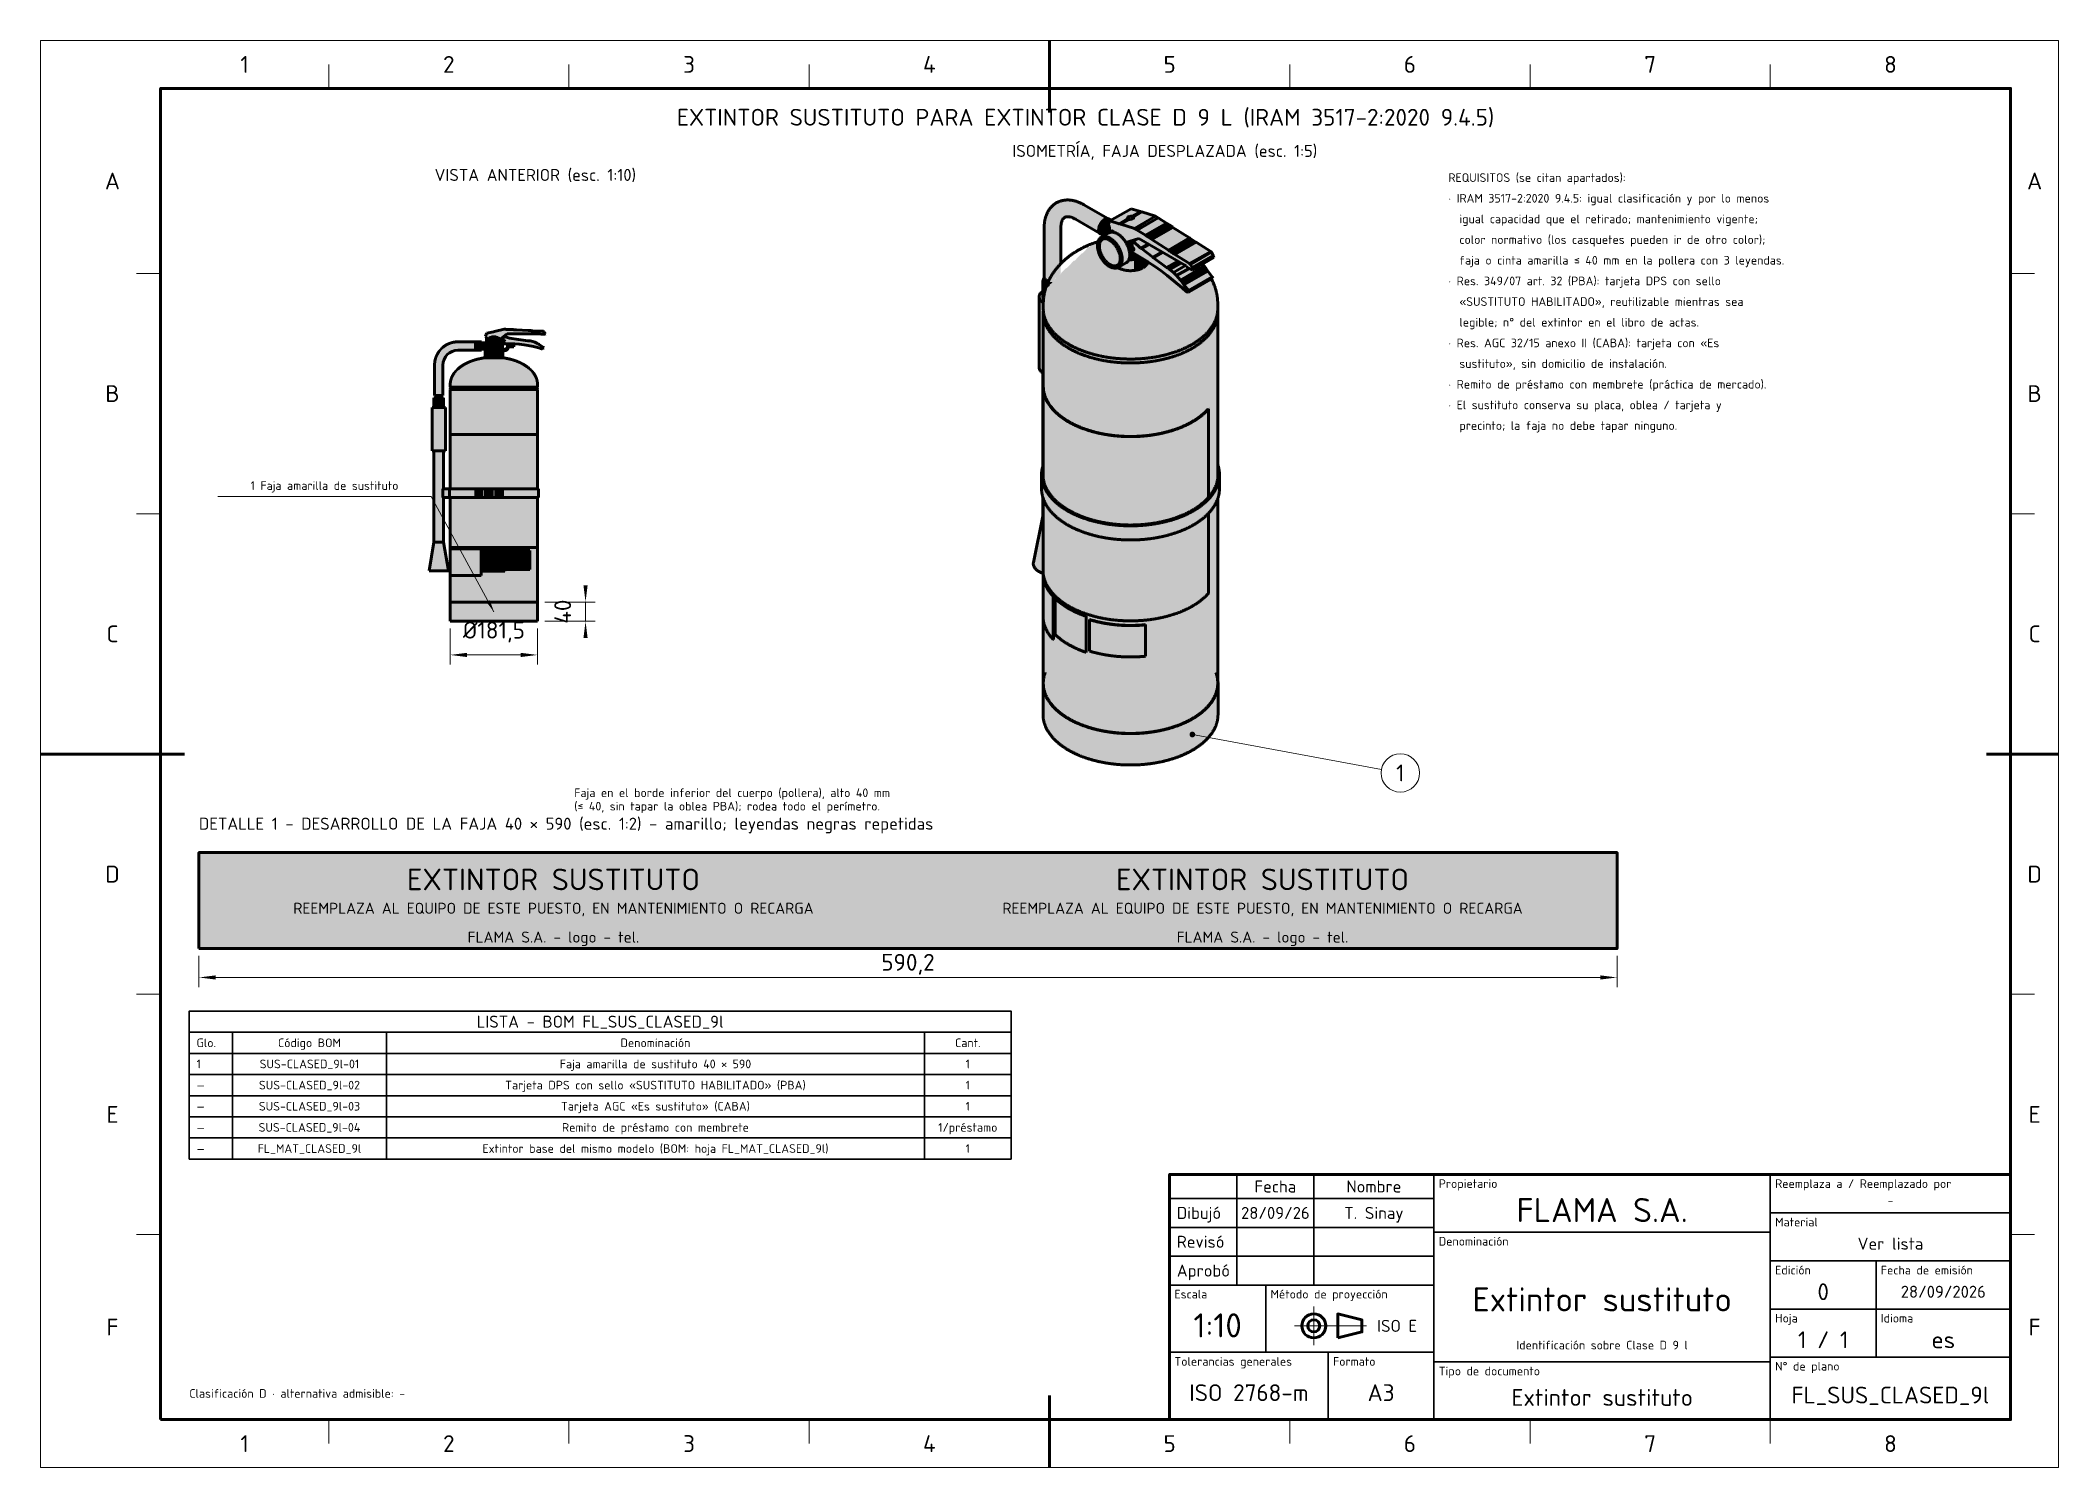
# Paper-space layout 'Lamina' of a CAD drawing. Header units: millimetres. Extents: x 0 to 420, y 0 to 297.
# The model-space entities are those that its viewports show. They can reach past a viewport. Long polylines and large blocks are cut down to what shows.
import ezdxf
from ezdxf.enums import TextEntityAlignment as Align

# ---------------------------------------------------------------- set-up
doc = ezdxf.new("R2010")
doc.units = ezdxf.units.MM
doc.linetypes.add('IRAM-F-TRAZO-PUNTO', pattern=[20, 15, -2, 1, -2])
for name, color, linetype, lineweight in [('01-VISIBLE', 7, 'CONTINUOUS', 70), ('03-EJE', 1, 'IRAM-F-TRAZO-PUNTO', 18), ('04-COTA', 3, 'CONTINUOUS', 18), ('06-TEXTO', 7, 'CONTINUOUS', 25), ('07-RECUADRO', 7, 'CONTINUOUS', 70), ('08-FINA', 5, 'CONTINUOUS', 18), ('10-ROTULO', 7, 'CONTINUOUS', 35), ('11-TEXTO-ROTULO', 7, 'CONTINUOUS', 25), ('13-GRAFICA', 30, 'CONTINUOUS', 18)]:
    doc.layers.add(name, color=color, linetype=linetype, lineweight=lineweight)
doc.styles.add('ISO3098', font='isocpeur.ttf')
doc.dimstyles.new('FLAMA-IRAM', dxfattribs={"dimtxt": 3.5, "dimasz": 3.5, "dimexe": 2, "dimexo": 1.5, "dimgap": 1, "dimtad": 1, "dimdec": 1, "dimtxsty": 'ISO3098', "dimblk": 'IRAM_FLECHA', "dimblk1": 'IRAM_FLECHA', "dimblk2": 'IRAM_FLECHA', "dimcen": 2.5, "dimclrd": 256, "dimclre": 256, "dimclrt": 256, "dimazin": 3, "dimtfac": 1, "dimtmove": 0, "dimatfit": 3, "dimlwd": 18, "dimlwe": 18})

psp = doc.layouts.new('Lamina')

msp = doc.modelspace()

# ---------------------------------------------------------------- texts
at = {"layer": '06-TEXTO', "style": 'ISO3098'}
for s, height, p in [('1', 3.5, (42.5, 292)), ('2', 3.5, (85, 292)), ('3', 3.5, (135, 292)), ('4', 3.5, (185, 292)), ('5', 3.5, (235, 292)), ('6', 3.5, (285, 292)), ('7', 3.5, (335, 292)), ('8', 3.5, (385, 292)), ('EXTINTOR SUSTITUTO PARA EXTINTOR CLASE D 9 L (IRAM 3517-2:2020 9.4.5)', 3.5, (217.5, 281)), ('ISOMETRÍA, FAJA DESPLAZADA (esc. 1:5)', 2.5, (234, 274)), ('A', 3.5, (15, 267.75)), ('VISTA ANTERIOR (esc. 1:10)', 2.5, (103, 269)), ('A', 3.5, (415, 267.75)), ('B', 3.5, (15, 223.5)), ('B', 3.5, (415, 223.5)), ('C', 3.5, (15, 173.5)), ('C', 3.5, (415, 173.5)), ('1', 3.5, (283, 144.558)), ('D', 3.5, (15, 123.5)), ('D', 3.5, (415, 123.5)), ('LISTA - BOM FL_SUS_CLASED_9l', 2.5, (116.5, 92.8)), ('Código BOM', 1.8, (56, 88.4)), ('Denominación', 1.8, (128, 88.4)), ('Cant.', 1.8, (193, 88.4)), ('SUS-CLASED_9l-01', 1.8, (56, 84)), ('Faja amarilla de sustituto 40 × 590', 1.8, (128, 84)), ('1', 1.8, (193, 84)), ('SUS-CLASED_9l-02', 1.8, (56, 79.6)), ('Tarjeta DPS con sello «SUSTITUTO HABILITADO» (PBA)', 1.8, (128, 79.6)), ('1', 1.8, (193, 79.6)), ('SUS-CLASED_9l-03', 1.8, (56, 75.2)), ('Tarjeta AGC «Es sustituto» (CABA)', 1.8, (128, 75.2)), ('1', 1.8, (193, 75.2)), ('E', 3.5, (15, 73.5)), ('SUS-CLASED_9l-04', 1.8, (56, 70.8)), ('Remito de préstamo con membrete', 1.8, (128, 70.8)), ('1/préstamo', 1.8, (193, 70.8)), ('E', 3.5, (415, 73.5)), ('FL_MAT_CLASED_9l', 1.8, (56, 66.4)), ('Extintor base del mismo modelo (BOM: hoja FL_MAT_CLASED_9l)', 1.8, (128, 66.4)), ('1', 1.8, (193, 66.4)), ('F', 3.5, (15, 29.25)), ('F', 3.5, (415, 29.25)), ('1', 3.5, (42.5, 5)), ('2', 3.5, (85, 5)), ('3', 3.5, (135, 5)), ('4', 3.5, (185, 5)), ('5', 3.5, (235, 5)), ('6', 3.5, (285, 5)), ('7', 3.5, (335, 5)), ('8', 3.5, (385, 5))]:
    msp.add_text(s, height=height, dxfattribs=at).set_placement(p, align=Align.MIDDLE_CENTER)
for s, height, p in [('REQUISITOS (se citan apartados):', 1.8, (293, 267)), ('· IRAM 3517-2:2020 9.4.5: igual clasificación y por lo menos', 1.8, (293, 262.7)), ('  igual capacidad que el retirado; mantenimiento vigente;', 1.8, (293, 258.4)), ('  color normativo (los casquetes pueden ir de otro color);', 1.8, (293, 254.1)), ('  faja o cinta amarilla ≤ 40 mm en la pollera con 3 leyendas.', 1.8, (293, 249.8)), ('· Res. 349/07 art. 32 (PBA): tarjeta DPS con sello', 1.8, (293, 245.5)), ('  «SUSTITUTO HABILITADO», reutilizable mientras sea', 1.8, (293, 241.2)), ('  legible; n° del extintor en el libro de actas.', 1.8, (293, 236.9)), ('· Res. AGC 32/15 anexo II (CABA): tarjeta con «Es', 1.8, (293, 232.6)), ('  sustituto», sin domicilio de instalación.', 1.8, (293, 228.3)), ('· Remito de préstamo con membrete (práctica de mercado).', 1.8, (293, 224)), ('· El sustituto conserva su placa, oblea / tarjeta y', 1.8, (293, 219.7)), ('  precinto; la faja no debe tapar ninguno.', 1.8, (293, 215.4)), ('(≤ 40, sin tapar la oblea PBA); rodea todo el perímetro.', 1.8, (111.101, 136.2)), ('Faja en el borde inferior del cuerpo (pollera), alto 40 mm', 1.8, (111.101, 139)), ('DETALLE 1 - DESARROLLO DE LA FAJA 40 × 590 (esc. 1:2) - amarillo; leyendas negras repetidas', 2.5, (33, 132)), ('Clasificación D · alternativa admisible: -', 1.8, (31, 14))]:
    msp.add_text(s, height=height, dxfattribs=at).set_placement(p, align=Align.BOTTOM_LEFT)
msp.add_text('1 Faja amarilla de sustituto', height=1.8, dxfattribs=at).set_placement((59.123, 202.915), align=Align.BOTTOM_CENTER)
for s, p in [('Glo.', (32.5, 88.4)), ('1', (32.5, 84)), ('—', (32.5, 79.6)), ('—', (32.5, 75.2)), ('—', (32.5, 70.8)), ('—', (32.5, 66.4))]:
    msp.add_text(s, height=1.8, dxfattribs=at).set_placement(p, align=Align.MIDDLE_LEFT)
at = {"layer": '11-TEXTO-ROTULO', "style": 'ISO3098'}
for s, height, p in [('Fecha', 2.5, (257, 58.5)), ('Nombre', 2.5, (277.5, 58.5)), ('FLAMA S.A.', 5, (325, 53.6)), ('-', 1.8, (385, 55.6)), ('28/09/26', 2.5, (257, 53)), ('T. Sinay', 2.5, (277.5, 53)), ('Ver lista', 2.5, (385, 46.6)), ('0', 3.5, (371, 36.6)), ('28/09/2026', 2.5, (396, 36.6)), ('Extintor sustituto', 5, (325, 35)), ('1:10', 5, (245, 29.6)), ('Identificación sobre Clase D 9 l', 1.8, (325, 25.5)), ('1 / 1', 3.5, (371, 26.6)), ('es', 3.5, (396, 26.6)), ('ISO 2768-m', 3.5, (251.5, 15.6)), ('A3', 3.5, (279, 15.6)), ('FL_SUS_CLASED_9l', 3.5, (385, 15.1)), ('Extintor sustituto', 3.5, (325, 14.6))]:
    msp.add_text(s, height=height, dxfattribs=at).set_placement(p, align=Align.MIDDLE_CENTER)
for s, p in [('Propietario', (291, 60)), ('Reemplaza a / Reemplazado por', (361, 60)), ('Material', (361, 52)), ('Denominación', (291, 48)), ('Edición', (361, 42)), ('Fecha de emisión', (383, 42)), ('Escala', (236, 37)), ('Método de proyección', (256, 37)), ('Hoja', (361, 32)), ('Idioma', (383, 32)), ('Tolerancias generales', (236, 23)), ('Formato', (269, 23)), ('Tipo de documento', (291, 21)), ('N° de plano', (361, 22))]:
    msp.add_text(s, height=1.8, dxfattribs=at).set_placement(p, align=Align.TOP_LEFT)
for s, p in [('Dibujó', (236.5, 53)), ('Revisó', (236.5, 47)), ('Aprobó', (236.5, 41))]:
    msp.add_text(s, height=2.5, dxfattribs=at).set_placement(p, align=Align.MIDDLE_LEFT)
msp.add_text('ISO E', height=2.5, dxfattribs=at).set_placement((286.5, 29.5), align=Align.MIDDLE_RIGHT)
at = {"layer": '13-GRAFICA', "true_color": 0x191919, "style": 'ISO3098'}
for s, height, p in [('EXTINTOR SUSTITUTO', 4.5, (106.775, 122.4)), ('EXTINTOR SUSTITUTO', 4.5, (254.325, 122.4)), ('REEMPLAZA AL EQUIPO DE ESTE PUESTO, EN MANTENIMIENTO O RECARGA', 2.3, (106.775, 116.4)), ('REEMPLAZA AL EQUIPO DE ESTE PUESTO, EN MANTENIMIENTO O RECARGA', 2.3, (254.325, 116.4)), ('FLAMA S.A. - logo - tel.', 2.3, (106.775, 110.4)), ('FLAMA S.A. - logo - tel.', 2.3, (254.325, 110.4))]:
    msp.add_text(s, height=height, dxfattribs=at).set_placement(p, align=Align.MIDDLE_CENTER)

# ---------------------------------------------------------------- blocks, each defined once
blk = doc.blocks.new('IRAM_FLECHA')
blk.add_solid([(0, 0), (-1, 0.125), (-1, -0.125)])

# ---------------------------------------------------------------- dimensions: what is measured, and where the dimension line sits
at = {"layer": '04-COTA'}
msp.add_linear_dim(base=(113.449, 176.114), p1=(103.449, 176.114), p2=(103.449, 180.114), angle=90, dimstyle='FLAMA-IRAM', override={"dimlfac": 10}, dxfattribs=at).render()
for base, p1, p2, override in [((85.299, 169.114), (85.299, 176.114), (103.449, 176.114), {"dimlfac": 10, "dimpost": '%%c<>'}), ((33, 102), (33, 108), (328.1, 108), {"dimlfac": 2})]:
    msp.add_linear_dim(base=base, p1=p1, p2=p2, dimstyle='FLAMA-IRAM', override=override, dxfattribs=at).render()

# ---------------------------------------------------------------- hatches: boundary and pattern name
at = {"layer": '08-FINA'}
h = msp.add_hatch(color=7, dxfattribs=at)
h.dxf.hatch_style = 1
h.paths.add_polyline_path([(94.374, 178.114), (93.529, 180.501), (92.827, 180.118)])
h = msp.add_hatch(color=7, dxfattribs=at)
h.dxf.hatch_style = 1
edge = h.paths.add_edge_path()
edge.add_arc((239.738, 152.558), 0.6, 0, 360)
at = {"layer": '13-GRAFICA', "true_color": 0x202020}
h = msp.add_hatch(color=7, dxfattribs=at)
h.dxf.hatch_style = 1
h.paths.add_polyline_path([(209.438, 247.033), (209.238, 247.033), (209.238, 247.133), (209.038, 247.233), (209.038, 247.433), (208.938, 247.433), (208.938, 258.933), (209.038, 258.933), (209.038, 259.733), (209.138, 259.733), (209.138, 260.033), (209.238, 260.033), (209.438, 260.933), (209.538, 260.933), (209.738, 261.533), (209.838, 261.533), (209.838, 261.633), (210.038, 261.733), (210.038, 261.933), (210.338, 262.133), (210.338, 262.333), (210.438, 262.333), (210.838, 262.833), (211.238, 262.933), (211.338, 263.133), (211.538, 263.133), (211.538, 263.233), (211.738, 263.233), (211.738, 263.333), (211.938, 263.333), (211.938, 263.433), (212.138, 263.433), (212.138, 263.533), (213.138, 263.633), (213.138, 263.733), (214.538, 263.733), (214.538, 263.633), (215.538, 263.533), (215.538, 263.433), (215.838, 263.433), (215.838, 263.333), (216.038, 263.333), (216.038, 263.233), (216.238, 263.233), (216.238, 263.133), (216.538, 263.133), (216.538, 263.033), (216.738, 263.033), (216.738, 262.933), (216.938, 262.933), (216.938, 262.833), (217.538, 262.633), (217.638, 262.433), (218.238, 262.233), (218.338, 262.033), (218.738, 261.933), (218.838, 261.733), (219.438, 261.533), (219.538, 261.333), (220.138, 261.133), (220.238, 260.933), (220.638, 260.833), (220.738, 260.633), (221.338, 260.433), (221.438, 260.233), (222.038, 260.033), (221.938, 259.833), (221.638, 259.833), (221.638, 259.733), (221.238, 259.633), (221.238, 259.533), (220.838, 259.233), (220.838, 259.033), (220.638, 258.933), (220.638, 258.733), (220.538, 258.733), (220.538, 258.533), (220.438, 258.533), (220.438, 258.333), (220.338, 258.333), (220.338, 258.033), (220.238, 258.033), (220.238, 257.133), (220.338, 257.133), (220.338, 256.933), (220.038, 257.033), (219.938, 257.233), (219.338, 257.433), (219.238, 257.633), (218.838, 257.733), (218.738, 257.933), (218.138, 258.133), (218.038, 258.333), (217.438, 258.533), (217.338, 258.733), (216.738, 258.933), (216.638, 259.133), (216.238, 259.233), (216.138, 259.433), (215.938, 259.433), (215.938, 259.533), (215.738, 259.533), (215.738, 259.633), (215.538, 259.633), (215.538, 259.733), (215.338, 259.733), (215.338, 259.833), (215.138, 259.833), (215.138, 259.933), (214.938, 259.933), (214.938, 260.033), (214.738, 260.033), (214.738, 260.133), (213.838, 260.233), (213.838, 260.333), (213.738, 260.333), (213.738, 260.233), (213.238, 260.233), (213.138, 260.033), (212.938, 260.033), (212.938, 259.833), (212.638, 259.633), (212.638, 259.333), (212.538, 259.333), (212.538, 259.033), (212.438, 259.033), (212.438, 258.133), (212.338, 258.133), (212.338, 248.433), (212.238, 248.433), (212.038, 248.133), (211.838, 248.133), (211.838, 248.033), (211.138, 247.433), (211.138, 247.233), (211.038, 247.233), (210.638, 246.733), (210.038, 246.733), (210.038, 246.833), (209.638, 246.833), (209.638, 246.933), (209.438, 246.933)])
at = {"layer": '13-GRAFICA', "true_color": 0xb21820}
h = msp.add_hatch(color=7, dxfattribs=at)
h.dxf.hatch_style = 1
h.paths.add_polyline_path([(225.638, 255.233), (225.538, 255.533), (225.438, 255.533), (224.538, 256.533), (224.338, 256.533), (224.238, 256.733), (224.038, 256.733), (224.038, 256.833), (223.838, 256.833), (223.838, 256.933), (223.638, 256.933), (223.638, 257.033), (223.338, 257.033), (223.138, 257.333), (222.838, 257.333), (222.738, 257.033), (222.438, 257.033), (222.438, 258.333), (222.338, 258.333), (222.338, 258.533), (222.238, 258.533), (222.238, 258.833), (222.338, 258.833), (222.438, 259.433), (223.038, 259.633), (223.138, 259.833), (223.538, 259.933), (223.638, 260.133), (223.838, 260.133), (223.838, 260.233), (224.238, 260.333), (224.338, 260.533), (224.938, 260.733), (225.038, 260.933), (225.638, 261.133), (225.738, 261.333), (226.138, 261.433), (226.238, 261.633), (226.438, 261.633), (226.438, 261.733), (226.638, 261.733), (226.638, 261.833), (226.838, 261.833), (226.838, 261.933), (227.238, 261.933), (227.238, 261.833), (227.638, 261.833), (227.638, 261.733), (227.938, 261.733), (227.938, 261.633), (228.238, 261.633), (228.238, 261.533), (228.538, 261.533), (228.538, 261.433), (228.938, 261.433), (229.038, 261.233), (229.238, 261.333), (229.238, 261.233), (229.538, 261.233), (229.538, 261.133), (229.838, 261.133), (229.838, 261.033), (230.138, 261.033), (230.138, 260.933), (230.538, 260.933), (230.538, 260.833), (230.838, 260.833), (230.838, 260.733), (231.138, 260.733), (231.138, 260.633), (231.438, 260.633), (231.438, 260.533), (231.738, 260.533), (231.738, 260.433), (232.038, 260.433), (232.038, 260.333), (232.638, 260.133), (232.838, 259.833), (233.038, 259.833), (233.038, 259.733), (233.238, 259.733), (233.338, 259.533), (233.538, 259.533), (233.638, 259.333), (234.038, 259.233), (234.138, 259.033), (234.338, 259.033), (234.438, 258.833), (234.638, 258.833), (234.738, 258.633), (234.938, 258.633), (235.038, 258.433), (235.238, 258.433), (235.238, 258.333), (235.538, 258.233), (235.638, 258.033), (236.038, 257.933), (236.138, 257.733), (236.338, 257.733), (236.338, 257.633), (236.638, 257.533), (236.738, 257.333), (237.138, 257.233), (237.238, 257.033), (237.438, 257.033), (237.538, 256.833), (237.938, 256.733), (238.038, 256.533), (238.238, 256.533), (238.238, 256.433), (238.538, 256.333), (238.638, 256.133), (239.038, 256.033), (239.238, 255.733), (239.438, 255.733), (239.438, 255.633), (239.638, 255.633), (239.738, 255.433), (239.938, 255.433), (240.038, 255.233), (240.438, 255.133), (240.638, 254.833), (241.038, 254.733), (241.138, 254.533), (241.338, 254.533), (241.338, 254.433), (241.638, 254.333), (241.738, 254.133), (242.138, 254.033), (242.138, 253.933), (242.438, 253.833), (242.538, 253.633), (242.738, 253.633), (242.738, 253.533), (242.938, 253.533), (243.038, 253.333), (243.238, 253.333), (243.338, 253.133), (243.538, 253.133), (243.538, 253.033), (243.738, 252.933), (243.838, 252.533), (244.038, 252.433), (244.238, 251.833), (244.138, 251.833), (244.038, 251.633), (243.438, 251.433), (243.338, 251.233), (242.938, 251.133), (242.838, 250.933), (242.238, 250.733), (242.138, 250.533), (241.538, 250.333), (241.438, 250.133), (240.838, 249.933), (240.738, 249.733), (240.338, 249.633), (240.238, 249.433), (240.038, 249.433), (240.038, 249.333), (239.838, 249.333), (239.838, 249.233), (239.538, 249.233), (239.438, 249.433), (239.238, 249.433), (239.238, 249.533), (238.838, 249.633), (238.738, 249.833), (238.538, 249.833), (238.538, 249.933), (238.438, 249.933), (238.238, 250.233), (238.038, 250.233), (237.938, 250.433), (237.738, 250.433), (237.738, 250.533), (237.338, 250.633), (237.238, 250.833), (236.638, 251.033), (236.538, 251.233), (236.138, 251.333), (236.038, 251.533), (235.838, 251.533), (235.838, 251.633), (235.438, 251.733), (235.338, 251.933), (234.738, 252.133), (234.638, 252.333), (234.438, 252.333), (234.438, 252.433), (234.238, 252.433), (234.138, 252.633), (233.538, 252.833), (233.438, 253.033), (232.838, 253.233), (232.738, 253.433), (232.138, 253.633), (232.038, 253.833), (231.838, 253.833), (231.838, 253.933), (231.638, 253.933), (231.538, 254.133), (230.938, 254.333), (230.838, 254.533), (230.238, 254.733), (230.138, 254.933), (229.538, 255.133), (229.438, 255.333), (229.038, 255.433), (229.038, 255.533), (228.738, 255.633), (228.738, 255.733), (228.338, 255.733), (228.338, 255.633), (228.038, 255.633), (228.038, 255.533), (227.738, 255.533), (227.738, 255.433), (227.438, 255.433), (227.438, 255.333), (227.138, 255.333), (227.138, 255.233), (226.738, 255.233), (226.738, 255.133), (226.438, 255.133), (226.438, 255.033), (226.138, 255.033), (226.138, 254.933), (225.838, 254.933), (225.838, 255.133)])
at = {"layer": '13-GRAFICA', "true_color": 0xffffff}
h = msp.add_hatch(color=7, dxfattribs=at)
h.dxf.hatch_style = 1
h.paths.add_polyline_path([(220.038, 253.433), (220.138, 255.333), (220.238, 255.333), (220.238, 255.533), (220.438, 255.633), (220.438, 255.833), (220.638, 255.833), (220.738, 256.033), (220.938, 256.033), (221.038, 256.233), (221.638, 256.433), (221.738, 256.633), (222.138, 256.733), (222.138, 256.833), (222.438, 256.933), (222.438, 257.033), (222.938, 257.033), (222.938, 257.133), (223.038, 257.133), (223.038, 257.033), (223.638, 257.033), (223.638, 256.933), (224.238, 256.733), (224.338, 256.533), (224.538, 256.533), (224.538, 256.433), (225.538, 255.533), (225.538, 255.333), (225.838, 255.133), (225.838, 254.933), (225.938, 254.933), (225.938, 254.733), (226.038, 254.733), (226.038, 254.533), (226.138, 254.533), (226.138, 254.333), (226.238, 254.333), (226.238, 254.133), (226.338, 254.133), (226.338, 253.833), (226.438, 253.833), (226.438, 253.533), (226.538, 253.533), (226.538, 253.133), (226.638, 253.133), (226.638, 251.633), (226.538, 251.633), (226.438, 251.133), (226.338, 251.133), (225.938, 250.633), (225.538, 250.533), (225.438, 250.333), (225.238, 250.333), (225.238, 250.233), (224.838, 250.133), (224.738, 249.933), (224.538, 249.933), (224.538, 249.833), (224.338, 249.833), (224.338, 249.733), (224.038, 249.733), (224.038, 249.633), (223.138, 249.633), (223.138, 249.733), (222.838, 249.733), (222.838, 249.833), (222.438, 249.933), (222.338, 250.133), (222.138, 250.133), (222.038, 250.333), (221.838, 250.333), (221.838, 250.433), (221.238, 250.933), (221.238, 251.133), (221.038, 251.233), (221.038, 251.433), (220.738, 251.633), (220.738, 251.833), (220.638, 251.833), (220.638, 252.033), (220.538, 252.033), (220.538, 252.233), (220.438, 252.233), (220.438, 252.433), (220.338, 252.433), (220.338, 252.733), (220.238, 252.733), (220.238, 253.033), (220.138, 253.033), (220.138, 253.433)])
at = {"layer": '13-GRAFICA', "true_color": 0xcba23e}
h = msp.add_hatch(color=7, dxfattribs=at)
h.dxf.hatch_style = 1
h.paths.add_polyline_path([(221.038, 256.533), (220.638, 256.633), (220.638, 256.733), (220.338, 256.933), (220.338, 257.133), (220.238, 257.133), (220.238, 258.033), (220.338, 258.033), (220.338, 258.333), (220.438, 258.333), (220.638, 258.933), (220.838, 259.033), (220.838, 259.233), (220.938, 259.233), (221.238, 259.633), (221.438, 259.633), (221.438, 259.733), (221.638, 259.733), (221.638, 259.833), (221.938, 259.833), (221.938, 259.933), (222.238, 259.933), (222.238, 259.833), (222.838, 259.633), (222.838, 259.533), (222.438, 259.433), (222.438, 259.133), (222.338, 259.133), (222.338, 258.833), (222.238, 258.833), (222.238, 258.533), (222.338, 258.533), (222.338, 258.333), (222.438, 258.333), (222.438, 257.333), (222.338, 257.333), (222.338, 256.933), (222.238, 256.933), (222.138, 256.733), (221.738, 256.633), (221.738, 256.533), (221.438, 256.433), (221.438, 256.333), (221.138, 256.333)])
at = {"layer": '13-GRAFICA', "true_color": 0xd6d9de}
h = msp.add_hatch(color=7, dxfattribs=at)
h.dxf.hatch_style = 1
h.paths.add_polyline_path([(222.738, 257.033), (222.838, 257.333), (223.138, 257.333), (223.338, 257.033), (223.038, 257.033), (223.038, 257.133)])
at = {"layer": '13-GRAFICA', "true_color": 0xb21820}
h = msp.add_hatch(color=7, dxfattribs=at)
h.dxf.hatch_style = 1
h.paths.add_polyline_path([(213.338, 249.533), (213.638, 249.633), (215.038, 251.133), (215.238, 251.133), (216.638, 252.633), (216.838, 252.633), (216.838, 252.733), (216.938, 252.733), (218.138, 254.033), (218.338, 254.033), (218.838, 254.633), (220.038, 254.833), (220.038, 253.433), (220.138, 253.433), (220.138, 253.033), (220.238, 253.033), (220.338, 252.433), (220.438, 252.433), (220.438, 252.233), (220.538, 252.233), (220.738, 251.633), (221.038, 251.433), (221.038, 251.233), (221.238, 251.133), (221.238, 250.933), (221.338, 250.933), (221.838, 250.333), (222.038, 250.333), (222.038, 250.233), (222.338, 250.133), (222.438, 249.933), (222.638, 249.933), (222.638, 249.833), (222.838, 249.833), (222.838, 249.733), (223.138, 249.733), (223.138, 249.633), (224.038, 249.633), (224.038, 249.733), (224.338, 249.733), (224.438, 249.533), (225.038, 249.433), (225.038, 249.333), (225.238, 249.333), (225.238, 249.233), (225.738, 249.233), (225.738, 249.133), (226.838, 249.133), (226.838, 249.033), (227.138, 249.033), (227.138, 249.133), (228.038, 249.133), (228.038, 249.233), (228.438, 249.233), (228.438, 249.333), (228.738, 249.333), (228.738, 249.433), (229.038, 249.433), (229.038, 249.533), (229.438, 249.633), (229.538, 249.833), (229.738, 249.833), (229.838, 250.033), (230.038, 250.033), (230.038, 250.233), (230.338, 250.433), (230.438, 250.833), (230.638, 250.833), (230.638, 250.733), (231.038, 250.633), (231.138, 250.433), (231.338, 250.433), (231.438, 250.233), (231.638, 250.233), (231.738, 250.033), (231.938, 250.033), (232.038, 249.833), (232.238, 249.833), (232.238, 249.733), (232.338, 249.733), (232.438, 249.533), (232.638, 249.533), (232.738, 249.333), (232.938, 249.333), (233.138, 249.033), (233.338, 249.033), (233.538, 248.733), (233.738, 248.733), (233.738, 248.633), (233.838, 248.633), (233.938, 248.433), (234.138, 248.433), (234.338, 248.133), (234.538, 248.133), (234.838, 247.733), (235.038, 247.733), (235.338, 247.333), (235.538, 247.333), (235.838, 246.933), (236.038, 246.933), (236.538, 246.333), (236.738, 246.333), (237.338, 245.633), (237.538, 245.633), (237.538, 245.533), (237.638, 245.533), (238.338, 244.733), (238.538, 244.733), (238.538, 244.633), (239.038, 244.633), (239.038, 244.733), (239.438, 244.833), (239.538, 245.033), (240.138, 245.233), (240.238, 245.433), (240.838, 245.633), (240.938, 245.833), (241.538, 246.033), (241.638, 246.233), (242.038, 246.333), (242.138, 246.533), (242.738, 246.733), (242.838, 246.933), (243.038, 246.933), (243.038, 247.033), (243.238, 247.033), (243.238, 247.133), (243.538, 247.133), (243.638, 246.833), (244.038, 246.533), (244.038, 246.233), (244.138, 246.233), (244.138, 245.833), (244.238, 245.833), (244.338, 245.133), (244.438, 245.133), (244.438, 244.833), (244.538, 244.833), (244.538, 244.433), (244.638, 244.433), (244.638, 244.133), (244.738, 244.133), (244.838, 242.333), (244.938, 242.333), (244.938, 240.233), (244.838, 240.233), (244.838, 239.933), (244.738, 239.933), (244.738, 239.633), (244.638, 239.633), (244.638, 239.333), (244.538, 239.333), (244.538, 239.033), (244.438, 239.033), (244.438, 238.633), (244.338, 238.633), (244.238, 238.033), (243.938, 237.833), (243.938, 237.633), (243.638, 237.433), (243.638, 237.233), (243.238, 236.933), (243.238, 236.733), (242.938, 236.533), (242.938, 236.333), (242.538, 236.033), (242.538, 235.833), (242.438, 235.833), (242.338, 235.633), (242.138, 235.633), (241.938, 235.333), (241.738, 235.333), (241.538, 235.033), (241.338, 235.033), (241.138, 234.733), (240.938, 234.733), (240.838, 234.533), (240.638, 234.533), (240.438, 234.233), (240.238, 234.233), (240.238, 234.133), (240.138, 234.133), (240.038, 233.933), (239.838, 233.933), (239.738, 233.733), (239.538, 233.733), (239.538, 233.633), (239.338, 233.633), (239.338, 233.533), (239.138, 233.533), (239.138, 233.433), (238.838, 233.433), (238.838, 233.333), (238.638, 233.333), (238.638, 233.233), (238.438, 233.233), (238.438, 233.133), (238.238, 233.133), (238.238, 233.033), (238.038, 233.033), (238.038, 232.933), (237.738, 232.933), (237.738, 232.833), (237.538, 232.833), (237.538, 232.733), (237.338, 232.733), (237.338, 232.633), (237.138, 232.633), (237.138, 232.533), (236.838, 232.533), (236.838, 232.433), (236.638, 232.433), (236.638, 232.333), (236.438, 232.333), (236.438, 232.233), (236.238, 232.233), (236.238, 232.133), (235.838, 232.133), (235.838, 232.033), (235.438, 232.033), (235.438, 231.933), (234.238, 231.733), (234.238, 231.633), (233.938, 231.633), (233.938, 231.533), (233.538, 231.533), (233.538, 231.433), (233.138, 231.433), (233.138, 231.333), (232.738, 231.333), (232.738, 231.233), (232.338, 231.233), (232.338, 231.133), (230.638, 231.033), (230.638, 230.933), (229.638, 230.933), (229.638, 230.833), (228.738, 230.833), (228.738, 230.733), (223.438, 230.833), (223.438, 230.933), (222.838, 230.933), (222.838, 231.033), (221.738, 231.133), (221.738, 231.233), (221.238, 231.233), (221.238, 231.333), (220.638, 231.333), (220.638, 231.433), (220.138, 231.433), (220.138, 231.533), (219.538, 231.533), (219.538, 231.633), (219.238, 231.633), (219.238, 231.733), (218.938, 231.733), (218.938, 231.833), (218.638, 231.833), (218.638, 231.933), (218.338, 231.933), (218.338, 232.033), (218.038, 232.033), (218.038, 232.133), (217.138, 232.333), (217.138, 232.433), (216.938, 232.433), (216.938, 232.533), (216.638, 232.533), (216.638, 232.633), (215.738, 232.833), (215.738, 232.933), (215.338, 233.033), (215.238, 233.233), (214.638, 233.433), (214.538, 233.633), (213.938, 233.833), (213.838, 234.033), (213.438, 234.133), (213.338, 234.333), (213.138, 234.333), (213.138, 234.433), (212.738, 234.533), (212.638, 234.733), (212.438, 234.733), (212.438, 234.833), (210.238, 236.933), (210.238, 237.133), (210.038, 237.233), (210.038, 237.433), (209.938, 237.433), (209.938, 237.633), (209.838, 237.633), (209.638, 238.233), (209.438, 238.333), (209.438, 238.533), (209.338, 238.533), (209.338, 238.733), (209.238, 238.733), (209.238, 238.933), (209.138, 238.933), (209.138, 239.133), (209.038, 239.133), (209.038, 239.433), (208.938, 239.433), (208.938, 240.433), (208.838, 240.433), (208.838, 241.333), (208.738, 241.333), (208.738, 242.933), (208.838, 242.933), (208.838, 243.233), (208.938, 243.233), (208.938, 243.633), (209.038, 243.633), (209.038, 243.933), (209.138, 243.933), (209.138, 244.333), (209.238, 244.333), (209.238, 244.633), (209.338, 244.633), (209.438, 245.333), (209.538, 245.333), (209.538, 245.533), (210.038, 245.933), (210.038, 246.133), (210.638, 246.633), (210.638, 246.833), (211.138, 247.233), (211.138, 247.433), (211.238, 247.433), (211.838, 248.133), (212.038, 248.133)])
h = msp.add_hatch(color=7, dxfattribs=at)
h.dxf.hatch_style = 1
h.paths.add_polyline_path([(226.338, 254.133), (226.238, 254.133), (226.238, 254.333), (226.138, 254.333), (225.938, 254.933), (226.438, 255.033), (226.438, 255.133), (226.738, 255.133), (226.738, 255.233), (227.038, 255.233), (227.038, 253.833), (227.038, 253.033), (226.838, 253.033), (226.838, 253.133), (226.538, 253.233)])
at = {"layer": '13-GRAFICA', "true_color": 0xcba23e}
h = msp.add_hatch(color=7, dxfattribs=at)
h.dxf.hatch_style = 1
h.paths.add_polyline_path([(226.638, 251.933), (226.638, 253.133), (226.838, 253.133), (226.838, 253.033), (227.238, 252.933), (227.338, 252.733), (227.738, 252.633), (227.738, 252.533), (227.838, 252.533), (227.838, 251.833), (227.738, 251.833), (227.738, 251.733), (227.038, 251.733), (227.038, 251.833)])
at = {"layer": '13-GRAFICA', "true_color": 0xb21820}
h = msp.add_hatch(color=7, dxfattribs=at)
h.dxf.hatch_style = 1
h.paths.add_polyline_path([(227.138, 255.233), (227.138, 255.333), (227.438, 255.333), (227.438, 255.433), (227.538, 255.433), (227.538, 253.733), (227.438, 253.733), (227.338, 253.933), (227.038, 253.833), (227.038, 255.233)])
at = {"layer": '13-GRAFICA', "true_color": 0xd6d9de}
h = msp.add_hatch(color=7, dxfattribs=at)
h.dxf.hatch_style = 1
h.paths.add_polyline_path([(227.338, 253.233), (227.338, 253.333), (227.138, 253.333), (227.138, 253.533), (227.038, 253.533), (227.038, 253.833), (227.238, 253.833), (227.238, 253.933), (227.538, 253.733), (227.538, 253.333)])
at = {"layer": '13-GRAFICA', "true_color": 0xb21820}
h = msp.add_hatch(color=7, dxfattribs=at)
h.dxf.hatch_style = 1
h.paths.add_polyline_path([(227.338, 252.733), (227.238, 252.933), (227.038, 252.933), (227.038, 253.033), (227.038, 253.833), (227.138, 253.333), (227.438, 253.233), (227.538, 253.733), (227.538, 252.733)])
h = msp.add_hatch(color=7, dxfattribs=at)
h.dxf.hatch_style = 1
h.paths.add_polyline_path([(227.738, 255.433), (227.738, 255.533), (228.038, 255.533), (228.038, 255.633), (228.338, 255.633), (228.338, 255.733), (228.738, 255.733), (228.738, 255.633), (228.938, 255.633), (229.038, 255.433), (229.438, 255.333), (229.538, 255.133), (230.138, 254.933), (230.238, 254.733), (230.438, 254.733), (230.438, 254.633), (230.838, 254.533), (230.938, 254.333), (231.538, 254.133), (231.638, 253.933), (232.038, 253.833), (232.138, 253.633), (232.338, 253.633), (232.338, 253.533), (232.738, 253.433), (232.838, 253.233), (233.438, 253.033), (233.538, 252.833), (234.138, 252.633), (234.238, 252.433), (234.638, 252.333), (234.738, 252.133), (234.938, 252.133), (234.938, 252.033), (235.338, 251.933), (235.438, 251.733), (236.038, 251.533), (236.138, 251.333), (236.538, 251.233), (236.638, 251.033), (236.838, 251.033), (236.838, 250.933), (237.238, 250.833), (237.338, 250.633), (237.938, 250.433), (237.938, 250.333), (238.238, 250.233), (238.538, 249.833), (238.738, 249.833), (238.838, 249.633), (239.438, 249.433), (239.538, 249.233), (239.838, 249.233), (239.838, 249.333), (240.238, 249.433), (240.338, 249.633), (240.738, 249.733), (240.838, 249.933), (241.038, 249.933), (241.038, 250.033), (241.238, 250.033), (241.238, 250.133), (241.438, 250.133), (241.538, 250.333), (241.838, 250.433), (241.838, 250.333), (242.338, 249.933), (242.338, 249.733), (242.638, 249.533), (242.638, 249.333), (242.738, 249.333), (242.838, 249.033), (243.138, 248.833), (243.138, 248.633), (243.438, 248.433), (243.438, 248.233), (243.738, 248.033), (243.738, 247.833), (243.938, 247.733), (243.938, 247.433), (243.738, 247.433), (243.738, 247.333), (243.538, 247.333), (243.438, 247.133), (242.838, 246.933), (242.738, 246.733), (242.138, 246.533), (242.038, 246.333), (241.838, 246.333), (241.838, 246.233), (241.638, 246.233), (241.538, 246.033), (240.938, 245.833), (240.838, 245.633), (240.238, 245.433), (240.138, 245.233), (239.538, 245.033), (239.438, 244.833), (239.238, 244.833), (239.238, 244.733), (239.038, 244.733), (239.038, 244.633), (238.538, 244.633), (238.538, 244.733), (238.338, 244.733), (237.538, 245.633), (237.338, 245.633), (236.738, 246.333), (236.538, 246.333), (236.038, 246.933), (235.838, 246.933), (235.538, 247.333), (235.338, 247.333), (235.038, 247.733), (234.838, 247.733), (234.538, 248.133), (234.338, 248.133), (234.138, 248.433), (233.938, 248.433), (233.738, 248.733), (233.538, 248.733), (233.538, 248.833), (233.438, 248.833), (233.338, 249.033), (233.138, 249.033), (232.938, 249.333), (232.738, 249.333), (232.738, 249.433), (232.438, 249.533), (232.238, 249.833), (232.038, 249.833), (231.938, 250.033), (231.738, 250.033), (231.638, 250.233), (231.438, 250.233), (231.438, 250.333), (231.138, 250.433), (231.038, 250.633), (230.638, 250.733), (230.438, 251.033), (230.038, 251.133), (230.038, 251.233), (229.738, 251.333), (229.638, 251.533), (229.038, 251.733), (228.938, 251.933), (228.538, 252.033), (228.438, 252.233), (227.838, 252.433), (227.738, 252.633), (227.538, 252.633), (227.538, 252.733), (227.538, 253.733), (227.538, 255.433)])
at = {"layer": '13-GRAFICA', "true_color": 0xc81e2d}
h = msp.add_hatch(color=7, dxfattribs=at)
h.dxf.hatch_style = 1
h.paths.add_polyline_path([(227.938, 249.333), (227.938, 251.633), (227.838, 251.633), (227.838, 252.433), (228.438, 252.233), (228.538, 252.033), (228.938, 251.933), (229.038, 251.733), (229.638, 251.533), (229.738, 251.333), (229.938, 251.333), (230.038, 251.133), (230.238, 251.133), (230.238, 251.033), (230.538, 250.933), (230.438, 250.733), (230.238, 250.733), (230.238, 250.633), (230.038, 250.633), (229.938, 250.433), (229.338, 250.233), (229.238, 250.033), (229.038, 250.033), (229.038, 249.933), (228.838, 249.933), (228.738, 249.733), (228.138, 249.533), (228.038, 249.333)])
at = {"layer": '13-GRAFICA', "true_color": 0xb21820}
h = msp.add_hatch(color=7, dxfattribs=at)
h.dxf.hatch_style = 1
h.paths.add_polyline_path([(225.038, 249.333), (225.038, 249.433), (224.438, 249.533), (224.338, 249.833), (224.538, 249.833), (224.538, 249.933), (224.738, 249.933), (224.838, 250.133), (225.038, 250.133), (225.038, 250.233), (225.438, 250.333), (225.538, 250.533), (225.938, 250.633), (225.938, 250.733), (226.438, 251.133), (226.638, 251.833), (227.038, 251.833), (227.038, 251.733), (227.738, 251.733), (227.738, 251.833), (227.838, 251.833), (227.838, 251.633), (227.938, 251.633), (227.938, 249.333), (228.038, 249.333), (228.138, 249.533), (228.738, 249.733), (228.838, 249.933), (229.238, 250.033), (229.338, 250.233), (229.938, 250.433), (230.038, 250.633), (230.438, 250.733), (230.338, 250.433), (230.038, 250.233), (230.038, 250.033), (229.838, 250.033), (229.838, 249.933), (229.538, 249.833), (229.438, 249.633), (229.238, 249.633), (229.238, 249.533), (229.038, 249.533), (229.038, 249.433), (228.738, 249.433), (228.738, 249.333), (228.438, 249.333), (228.438, 249.233), (226.838, 249.033), (226.838, 249.133), (225.738, 249.133), (225.738, 249.233), (225.238, 249.233), (225.238, 249.333)])
at = {"layer": '13-GRAFICA', "true_color": 0x202020}
h = msp.add_hatch(color=7, dxfattribs=at)
h.dxf.hatch_style = 1
h.paths.add_polyline_path([(207.838, 228.633), (207.838, 243.933), (207.938, 243.933), (207.938, 244.133), (208.138, 244.233), (208.138, 244.433), (208.638, 244.733), (208.638, 243.333), (208.738, 243.333), (208.738, 243.133), (208.838, 243.133), (208.838, 242.933), (208.738, 242.933), (208.738, 241.333), (208.838, 241.333), (208.838, 241.133), (208.738, 241.133), (208.738, 227.833), (208.338, 227.933), (208.338, 228.033), (208.038, 228.233), (207.938, 228.633)])
h = msp.add_hatch(color=7, dxfattribs=at)
h.dxf.hatch_style = 1
h.paths.add_polyline_path([(208.738, 247.133), (208.838, 247.433), (209.038, 247.433), (209.038, 247.233), (209.138, 247.233), (209.238, 247.033), (209.438, 247.033), (209.438, 246.933), (209.638, 246.933), (209.638, 246.833), (210.038, 246.833), (210.038, 246.733), (210.638, 246.733), (210.638, 246.633), (210.538, 246.633), (210.538, 246.533), (210.038, 246.133), (210.038, 245.933), (209.538, 245.533), (208.838, 243.133), (208.738, 243.133), (208.738, 243.333), (208.638, 243.333), (208.638, 247.133)])
at = {"layer": '13-GRAFICA', "true_color": 0xb21820}
h = msp.add_hatch(color=7, dxfattribs=at)
h.dxf.hatch_style = 1
h.paths.add_polyline_path([(208.738, 241.133), (208.838, 241.133), (208.938, 239.433), (209.038, 239.433), (209.038, 239.133), (209.138, 239.133), (209.138, 238.933), (209.238, 238.933), (209.438, 238.333), (209.638, 238.233), (209.638, 238.033), (209.738, 238.033), (209.738, 237.833), (209.838, 237.833), (210.038, 237.233), (210.238, 237.133), (210.238, 236.933), (210.338, 236.933), (212.438, 234.733), (212.638, 234.733), (212.738, 234.533), (213.338, 234.333), (213.438, 234.133), (213.838, 234.033), (213.938, 233.833), (214.538, 233.633), (214.638, 233.433), (215.238, 233.233), (215.338, 233.033), (215.538, 233.033), (215.538, 232.933), (215.738, 232.933), (215.738, 232.833), (216.038, 232.833), (216.038, 232.733), (216.338, 232.733), (216.338, 232.633), (216.638, 232.633), (216.638, 232.533), (216.938, 232.533), (216.938, 232.433), (217.138, 232.433), (217.138, 232.333), (217.438, 232.333), (217.438, 232.233), (217.738, 232.233), (217.738, 232.133), (218.038, 232.133), (218.038, 232.033), (218.338, 232.033), (218.338, 231.933), (218.638, 231.933), (218.638, 231.833), (219.538, 231.633), (219.538, 231.533), (220.138, 231.533), (220.138, 231.433), (221.238, 231.333), (221.238, 231.233), (221.738, 231.233), (221.738, 231.133), (222.338, 231.133), (222.338, 231.033), (222.838, 231.033), (222.838, 230.933), (223.438, 230.933), (223.438, 230.833), (225.638, 230.833), (225.638, 230.733), (228.738, 230.733), (228.738, 230.833), (229.638, 230.833), (229.638, 230.933), (230.638, 230.933), (230.638, 231.033), (232.338, 231.133), (232.338, 231.233), (232.738, 231.233), (232.738, 231.333), (233.938, 231.533), (233.938, 231.633), (234.238, 231.633), (234.238, 231.733), (234.638, 231.733), (234.638, 231.833), (235.038, 231.833), (235.038, 231.933), (236.238, 232.133), (236.238, 232.233), (236.438, 232.233), (236.438, 232.333), (236.638, 232.333), (236.638, 232.433), (236.838, 232.433), (236.838, 232.533), (237.138, 232.533), (237.138, 232.633), (237.338, 232.633), (237.338, 232.733), (237.538, 232.733), (237.538, 232.833), (237.738, 232.833), (237.738, 232.933), (238.038, 232.933), (238.038, 233.033), (238.238, 233.033), (238.238, 233.133), (238.438, 233.133), (238.438, 233.233), (238.638, 233.233), (238.638, 233.333), (238.838, 233.333), (238.838, 233.433), (239.138, 233.433), (239.138, 233.533), (239.738, 233.733), (239.838, 233.933), (240.038, 233.933), (240.238, 234.233), (240.438, 234.233), (240.638, 234.533), (240.838, 234.533), (240.938, 234.733), (241.138, 234.733), (241.338, 235.033), (241.538, 235.033), (241.738, 235.333), (241.938, 235.333), (242.138, 235.633), (242.338, 235.633), (242.338, 235.733), (242.538, 235.833), (242.538, 236.033), (242.938, 236.333), (242.938, 236.533), (243.238, 236.733), (243.238, 236.933), (243.638, 237.233), (243.638, 237.433), (243.738, 237.433), (243.738, 237.533), (243.938, 237.633), (243.938, 237.833), (244.238, 238.033), (244.238, 238.333), (244.338, 238.333), (244.338, 238.633), (244.438, 238.633), (244.438, 239.033), (244.538, 239.033), (244.538, 239.333), (244.638, 239.333), (244.638, 239.633), (244.738, 239.633), (244.738, 239.933), (244.838, 239.933), (244.838, 240.233), (244.938, 240.233), (244.938, 205.533), (244.838, 205.533), (244.838, 205.233), (244.738, 205.233), (244.738, 204.933), (244.638, 204.933), (244.638, 204.633), (244.538, 204.633), (244.538, 204.333), (244.438, 204.333), (244.238, 203.433), (244.138, 203.433), (244.138, 203.333), (243.938, 203.233), (243.938, 203.033), (243.538, 202.733), (243.538, 202.533), (243.238, 202.333), (243.138, 202.033), (243.038, 202.033), (243.038, 220.233), (242.738, 220.133), (242.238, 219.533), (242.038, 219.533), (242.038, 219.433), (241.938, 219.433), (241.438, 218.833), (241.238, 218.833), (240.738, 218.233), (240.538, 218.233), (240.538, 218.133), (240.338, 218.133), (240.338, 218.033), (239.738, 217.833), (239.638, 217.633), (239.438, 217.633), (239.438, 217.533), (239.238, 217.533), (239.238, 217.433), (239.038, 217.433), (239.038, 217.333), (238.838, 217.333), (238.838, 217.233), (238.238, 217.033), (238.138, 216.833), (237.938, 216.833), (237.938, 216.733), (237.738, 216.733), (237.738, 216.633), (237.538, 216.633), (237.538, 216.533), (237.238, 216.533), (237.238, 216.433), (236.938, 216.433), (236.938, 216.333), (236.638, 216.333), (236.638, 216.233), (236.338, 216.233), (236.338, 216.133), (236.038, 216.133), (236.038, 216.033), (235.638, 216.033), (235.638, 215.933), (235.338, 215.933), (235.338, 215.833), (235.038, 215.833), (235.038, 215.733), (234.738, 215.733), (234.738, 215.633), (234.438, 215.633), (234.438, 215.533), (234.138, 215.533), (234.138, 215.433), (233.838, 215.433), (233.838, 215.333), (233.238, 215.333), (233.238, 215.233), (232.638, 215.233), (232.638, 215.133), (232.038, 215.133), (232.038, 215.033), (231.438, 215.033), (231.438, 214.933), (230.738, 214.933), (230.738, 214.833), (230.138, 214.833), (230.138, 214.733), (228.738, 214.733), (228.738, 214.633), (224.838, 214.633), (224.838, 214.733), (223.938, 214.733), (223.938, 214.833), (221.338, 215.033), (221.338, 215.133), (220.938, 215.133), (220.938, 215.233), (220.538, 215.233), (220.538, 215.333), (220.138, 215.333), (220.138, 215.433), (219.738, 215.433), (219.738, 215.533), (219.438, 215.533), (219.438, 215.633), (219.038, 215.633), (219.038, 215.733), (218.638, 215.733), (218.638, 215.833), (218.238, 215.833), (218.238, 215.933), (217.938, 215.933), (217.938, 216.033), (217.238, 216.133), (217.238, 216.233), (217.038, 216.233), (217.038, 216.333), (216.838, 216.333), (216.838, 216.433), (216.538, 216.433), (216.538, 216.533), (216.338, 216.533), (216.338, 216.633), (216.138, 216.633), (216.138, 216.733), (215.938, 216.733), (215.938, 216.833), (215.738, 216.833), (215.738, 216.933), (215.438, 216.933), (215.438, 217.033), (215.238, 217.033), (215.238, 217.133), (215.038, 217.133), (215.038, 217.233), (214.838, 217.233), (214.838, 217.333), (214.638, 217.333), (214.638, 217.433), (214.338, 217.433), (214.338, 217.533), (213.938, 217.633), (213.738, 217.933), (213.538, 217.933), (213.338, 218.233), (213.138, 218.233), (213.038, 218.433), (212.838, 218.433), (212.638, 218.733), (212.438, 218.733), (212.238, 219.033), (212.038, 219.033), (211.838, 219.333), (211.638, 219.333), (211.538, 219.533), (211.338, 219.533), (211.338, 219.733), (210.938, 220.033), (210.938, 220.233), (210.538, 220.533), (210.538, 220.733), (210.138, 221.033), (210.138, 221.233), (210.038, 221.233), (210.038, 221.333), (209.738, 221.533), (209.738, 221.733), (209.538, 221.833), (209.538, 222.133), (209.438, 222.133), (209.238, 223.033), (209.138, 223.033), (209.038, 223.533), (208.938, 223.533), (208.938, 223.833), (208.838, 223.833), (208.838, 225.433), (208.738, 225.433)])
h = msp.add_hatch(color=7, dxfattribs=at)
h.dxf.hatch_style = 1
h.paths.add_polyline_path([(92.799, 234.415), (92.799, 235.315), (92.699, 235.315), (92.599, 235.514), (92.699, 235.514), (92.899, 236.114), (93.399, 236.114), (93.399, 236.214), (93.799, 236.214), (93.799, 236.315), (94.199, 236.315), (94.199, 236.415), (94.399, 236.315), (94.399, 236.415), (94.699, 236.415), (94.699, 236.514), (95.099, 236.514), (95.099, 236.614), (95.499, 236.614), (95.499, 236.714), (95.999, 236.714), (95.999, 236.815), (96.399, 236.815), (96.399, 236.915), (96.999, 236.915), (96.999, 236.815), (99.099, 236.815), (99.099, 236.714), (100.799, 236.714), (100.799, 236.614), (102.499, 236.614), (102.499, 236.514), (104.599, 236.514), (104.599, 236.415), (104.799, 236.415), (104.799, 236.315), (104.999, 236.214), (104.999, 236.014), (105.099, 236.014), (104.999, 235.815), (104.099, 235.815), (104.099, 235.915), (97.099, 235.915), (97.099, 235.815), (96.799, 235.714), (96.599, 235.415), (96.399, 235.415), (96.199, 235.114), (95.999, 235.114), (95.799, 234.815), (95.599, 234.815), (95.599, 234.915), (95.399, 234.915), (95.299, 235.114), (94.799, 235.214), (94.799, 235.315), (93.899, 235.315), (93.899, 235.214), (93.699, 235.214), (93.699, 235.114), (93.099, 234.915), (93.099, 234.714), (92.899, 234.614), (92.899, 234.415)])
at = {"layer": '13-GRAFICA', "true_color": 0xffffff}
h = msp.add_hatch(color=7, dxfattribs=at)
h.dxf.hatch_style = 1
h.paths.add_polyline_path([(93.699, 231.915), (93.299, 232.014), (93.299, 232.114), (92.899, 232.415), (92.899, 232.614), (92.799, 232.614), (92.799, 232.815), (92.699, 232.815), (92.699, 233.014), (92.599, 233.014), (92.599, 234.014), (92.699, 234.014), (92.699, 234.315), (92.899, 234.415), (92.899, 234.614), (92.999, 234.614), (93.299, 235.014), (93.499, 235.014), (93.499, 235.114), (93.699, 235.114), (93.699, 235.214), (93.899, 235.214), (93.899, 235.315), (94.799, 235.315), (94.799, 235.214), (95.099, 235.214), (95.099, 235.114), (95.299, 235.114), (95.399, 234.915), (95.599, 234.915), (95.599, 234.815), (95.799, 234.714), (95.799, 234.514), (95.999, 234.415), (95.999, 234.214), (96.099, 234.214), (96.099, 233.815), (96.199, 233.815), (96.099, 232.915), (95.999, 232.915), (95.899, 232.514), (95.599, 232.315), (95.599, 232.114), (95.399, 232.114), (95.299, 231.915), (94.999, 231.915), (94.999, 231.815), (94.699, 231.815), (94.699, 231.714), (93.999, 231.714), (93.999, 231.815), (93.699, 231.815)])
at = {"layer": '13-GRAFICA', "true_color": 0xb21820}
h = msp.add_hatch(color=7, dxfattribs=at)
h.dxf.hatch_style = 1
h.paths.add_polyline_path([(96.599, 235.415), (96.599, 235.315), (96.599, 234.514), (96.399, 234.514), (96.299, 234.315), (96.299, 235.19)])
h = msp.add_hatch(color=7, dxfattribs=at)
h.dxf.hatch_style = 1
h.paths.add_polyline_path([(96.899, 235.315), (96.899, 235.214), (97.199, 235.214), (97.199, 235.114), (97.499, 235.114), (97.499, 235.014), (98.799, 234.915), (98.799, 234.815), (99.599, 234.815), (99.599, 234.714), (101.599, 234.514), (101.599, 234.415), (102.299, 234.415), (102.299, 234.315), (102.599, 234.315), (102.599, 234.214), (102.899, 234.214), (102.899, 234.114), (103.099, 234.114), (103.099, 234.014), (103.599, 233.915), (103.799, 233.614), (103.999, 233.614), (104.099, 233.415), (104.299, 233.415), (104.399, 233.214), (104.599, 233.214), (104.699, 232.915), (104.199, 232.815), (104.199, 232.915), (103.899, 232.915), (103.899, 233.014), (103.499, 233.014), (103.499, 233.114), (103.099, 233.114), (103.099, 233.214), (102.699, 233.214), (102.699, 233.315), (102.299, 233.315), (102.299, 233.415), (101.199, 233.514), (101.199, 233.614), (100.499, 233.614), (100.499, 233.714), (99.699, 233.714), (99.699, 233.815), (96.599, 233.815), (96.599, 233.915), (96.599, 234.214), (96.599, 234.514), (96.599, 235.315)])
at = {"layer": '13-GRAFICA', "true_color": 0x202020}
h = msp.add_hatch(color=7, dxfattribs=at)
h.dxf.hatch_style = 1
h.paths.add_polyline_path([(81.999, 223.114), (81.999, 229.614), (82.099, 229.614), (82.099, 230.514), (82.199, 230.514), (82.199, 230.714), (82.299, 230.714), (82.499, 231.614), (82.599, 231.614), (82.699, 231.915), (82.899, 232.014), (82.999, 232.415), (83.099, 232.415), (83.799, 233.214), (83.999, 233.214), (83.999, 233.315), (84.299, 233.415), (84.399, 233.614), (84.599, 233.614), (84.599, 233.714), (84.799, 233.714), (84.799, 233.815), (84.999, 233.815), (84.999, 233.915), (85.599, 234.014), (85.599, 234.114), (86.899, 234.214), (86.899, 234.315), (90.599, 234.315), (90.599, 232.514), (86.299, 232.514), (86.299, 232.415), (85.999, 232.415), (85.999, 232.315), (85.699, 232.315), (85.699, 232.214), (85.099, 232.014), (85.099, 231.915), (84.299, 231.214), (84.299, 231.014), (84.199, 231.014), (84.099, 230.714), (83.999, 230.714), (83.899, 230.114), (83.799, 230.114), (83.799, 223.114)])
at = {"layer": '13-GRAFICA', "true_color": 0xcba23e}
h = msp.add_hatch(color=7, dxfattribs=at)
h.dxf.hatch_style = 1
h.paths.add_polyline_path([(90.599, 232.514), (90.599, 234.315), (91.799, 234.315), (91.799, 232.514)])
h = msp.add_hatch(color=7, dxfattribs=at)
h.dxf.hatch_style = 1
h.paths.add_polyline_path([(91.799, 234.014), (92.599, 234.014), (92.599, 233.014), (92.699, 233.014), (92.699, 232.714), (91.799, 232.714)])
at = {"layer": '13-GRAFICA', "true_color": 0xb21820}
h = msp.add_hatch(color=7, dxfattribs=at)
h.dxf.hatch_style = 1
h.paths.add_polyline_path([(96.199, 230.915), (92.499, 230.915), (92.499, 232.415), (92.999, 232.415), (93.299, 232.014), (93.499, 232.014), (93.499, 231.915), (93.699, 231.915), (93.699, 231.815), (93.999, 231.815), (93.999, 231.714), (94.699, 231.714), (94.699, 231.815), (94.999, 231.815), (94.999, 231.915), (95.299, 231.915), (95.399, 232.114), (95.599, 232.114), (95.699, 232.415), (96.199, 232.415)])
h = msp.add_hatch(color=7, dxfattribs=at)
h.dxf.hatch_style = 1
h.paths.add_polyline_path([(95.999, 234.214), (95.999, 234.415), (95.799, 234.514), (95.799, 234.815), (96.299, 235.19), (96.299, 234.315), (96.299, 233.915), (96.099, 233.915), (96.099, 234.214)])
at = {"layer": '13-GRAFICA', "true_color": 0xd6d9de}
h = msp.add_hatch(color=7, dxfattribs=at)
h.dxf.hatch_style = 1
h.paths.add_polyline_path([(95.999, 232.614), (95.899, 232.614), (95.999, 232.815), (96.199, 232.815), (96.199, 232.714), (96.799, 232.714), (96.799, 232.815), (97.199, 233.114), (97.199, 233.815), (97.499, 233.815), (97.499, 233.114), (97.399, 233.114), (97.399, 232.915), (97.299, 232.915), (96.999, 232.514), (96.699, 232.514), (96.699, 232.415), (96.199, 232.415), (96.199, 232.514), (95.999, 232.514)])
at = {"layer": '13-GRAFICA', "true_color": 0xcba23e}
h = msp.add_hatch(color=7, dxfattribs=at)
h.dxf.hatch_style = 1
h.paths.add_polyline_path([(96.099, 233.214), (96.199, 233.214), (96.199, 232.815), (95.999, 232.815)])
at = {"layer": '13-GRAFICA', "true_color": 0xd6d9de}
h = msp.add_hatch(color=7, dxfattribs=at)
h.dxf.hatch_style = 1
h.paths.add_polyline_path([(96.399, 234.514), (96.599, 234.514), (96.599, 234.214), (96.299, 234.315)])
at = {"layer": '13-GRAFICA', "true_color": 0xb21820}
h = msp.add_hatch(color=7, dxfattribs=at)
h.dxf.hatch_style = 1
h.paths.add_polyline_path([(96.299, 233.915), (96.299, 234.315), (96.599, 234.214), (96.599, 233.915)])
at = {"layer": '13-GRAFICA', "true_color": 0xffd200}
h = msp.add_hatch(color=7, dxfattribs=at)
h.dxf.hatch_style = 1
h.paths.add_polyline_path([(97.499, 233.214), (97.499, 233.714), (98.499, 233.714), (98.499, 233.214)])
at = {"layer": '13-GRAFICA', "true_color": 0xb21820}
h = msp.add_hatch(color=7, dxfattribs=at)
h.dxf.hatch_style = 1
h.paths.add_polyline_path([(85.299, 224.815), (85.299, 225.514), (85.399, 225.514), (85.399, 225.815), (85.499, 225.815), (85.499, 226.014), (85.599, 226.014), (85.599, 226.315), (85.699, 226.315), (85.699, 226.614), (85.799, 226.614), (85.999, 227.214), (86.199, 227.315), (86.199, 227.514), (86.399, 227.614), (86.399, 227.815), (86.599, 227.915), (86.599, 228.114), (86.699, 228.114), (87.099, 228.614), (87.299, 228.614), (87.499, 228.915), (87.699, 228.915), (87.899, 229.214), (88.099, 229.214), (88.299, 229.514), (88.499, 229.514), (88.599, 229.714), (88.799, 229.714), (88.799, 229.815), (88.999, 229.815), (88.999, 229.915), (89.899, 230.114), (89.899, 230.214), (90.099, 230.214), (90.099, 230.315), (90.999, 230.514), (90.999, 230.614), (91.499, 230.714), (91.499, 230.815), (92.099, 230.815), (92.099, 230.915), (96.699, 230.915), (96.699, 230.815), (97.299, 230.815), (97.299, 230.714), (98.099, 230.614), (98.099, 230.514), (98.999, 230.315), (98.999, 230.214), (99.199, 230.214), (99.199, 230.114), (99.499, 230.114), (99.499, 230.014), (99.699, 230.014), (99.699, 229.915), (99.899, 229.915), (99.899, 229.815), (100.199, 229.815), (100.299, 229.614), (100.499, 229.614), (100.499, 229.514), (100.699, 229.514), (100.799, 229.315), (101.199, 229.214), (101.499, 228.815), (101.699, 228.815), (101.699, 228.714), (102.499, 228.014), (102.499, 227.815), (102.799, 227.614), (102.899, 227.214), (103.099, 227.114), (103.099, 226.815), (103.199, 226.815), (103.199, 226.514), (103.299, 226.514), (103.299, 226.214), (103.399, 226.214), (103.399, 225.415), (103.499, 225.415), (103.499, 224.815)])
at = {"layer": '13-GRAFICA', "true_color": 0x202020}
h = msp.add_hatch(color=7, dxfattribs=at)
h.dxf.hatch_style = 1
h.paths.add_polyline_path([(208.738, 227.833), (208.738, 208.333), (208.638, 208.333), (208.638, 227.833)])
h = msp.add_hatch(color=7, dxfattribs=at)
h.dxf.hatch_style = 1
h.paths.add_polyline_path([(81.899, 222.614), (83.899, 222.614), (83.899, 220.614), (81.899, 220.614)])
at = {"layer": '13-GRAFICA', "true_color": 0xb21820}
h = msp.add_hatch(color=7, dxfattribs=at)
h.dxf.hatch_style = 1
h.paths.add_polyline_path([(103.499, 203.714), (103.399, 203.714), (103.399, 214.915), (85.299, 214.915), (85.299, 224.415), (85.399, 224.415), (85.399, 224.714), (85.499, 224.714), (85.499, 224.815), (103.299, 224.815), (103.399, 224.315), (103.499, 224.315)])
at = {"layer": '13-GRAFICA', "true_color": 0xffffff}
h = msp.add_hatch(color=7, dxfattribs=at)
h.dxf.hatch_style = 1
h.paths.add_polyline_path([(208.738, 225.433), (208.838, 225.433), (208.838, 223.833), (208.938, 223.833), (209.038, 223.233), (209.138, 223.233), (209.138, 223.033), (209.238, 223.033), (209.238, 222.733), (209.338, 222.733), (209.538, 221.833), (209.638, 221.833), (209.738, 221.533), (210.138, 221.233), (210.138, 221.033), (210.538, 220.733), (210.538, 220.533), (210.938, 220.233), (210.938, 220.033), (211.338, 219.733), (211.338, 219.533), (211.538, 219.533), (211.638, 219.333), (211.838, 219.333), (212.038, 219.033), (212.238, 219.033), (212.238, 218.933), (212.338, 218.933), (212.438, 218.733), (212.638, 218.733), (212.838, 218.433), (213.038, 218.433), (213.138, 218.233), (213.338, 218.233), (213.338, 218.133), (213.438, 218.133), (213.538, 217.933), (213.738, 217.933), (213.938, 217.633), (214.138, 217.633), (214.138, 217.533), (214.338, 217.533), (214.338, 217.433), (214.638, 217.433), (214.638, 217.333), (214.838, 217.333), (214.838, 217.233), (215.038, 217.233), (215.038, 217.133), (215.238, 217.133), (215.238, 217.033), (215.438, 217.033), (215.438, 216.933), (215.738, 216.933), (215.738, 216.833), (215.938, 216.833), (215.938, 216.733), (216.138, 216.733), (216.138, 216.633), (216.338, 216.633), (216.338, 216.533), (216.538, 216.533), (216.538, 216.433), (216.838, 216.433), (216.838, 216.333), (217.038, 216.333), (217.038, 216.233), (217.238, 216.233), (217.238, 216.133), (217.938, 216.033), (217.938, 215.933), (218.238, 215.933), (218.238, 215.833), (219.438, 215.633), (219.438, 215.533), (219.738, 215.533), (219.738, 215.433), (220.138, 215.433), (220.138, 215.333), (220.538, 215.333), (220.538, 215.233), (220.938, 215.233), (220.938, 215.133), (221.338, 215.133), (221.338, 215.033), (223.938, 214.833), (223.938, 214.733), (224.838, 214.733), (224.838, 214.633), (228.738, 214.633), (228.738, 214.733), (230.138, 214.733), (230.138, 214.833), (230.738, 214.833), (230.738, 214.933), (231.438, 214.933), (231.438, 215.033), (232.038, 215.033), (232.038, 215.133), (233.838, 215.333), (233.838, 215.433), (234.138, 215.433), (234.138, 215.533), (234.438, 215.533), (234.438, 215.633), (234.738, 215.633), (234.738, 215.733), (235.038, 215.733), (235.038, 215.833), (235.338, 215.833), (235.338, 215.933), (235.638, 215.933), (235.638, 216.033), (236.038, 216.033), (236.038, 216.133), (236.338, 216.133), (236.338, 216.233), (236.638, 216.233), (236.638, 216.333), (236.938, 216.333), (236.938, 216.433), (237.238, 216.433), (237.238, 216.533), (237.538, 216.533), (237.538, 216.633), (238.138, 216.833), (238.238, 217.033), (238.438, 217.033), (238.438, 217.133), (238.638, 217.133), (238.638, 217.233), (238.838, 217.233), (238.838, 217.333), (239.038, 217.333), (239.038, 217.433), (239.638, 217.633), (239.738, 217.833), (239.938, 217.833), (239.938, 217.933), (240.138, 217.933), (240.138, 218.033), (240.738, 218.233), (240.738, 218.333), (240.838, 218.333), (241.238, 218.833), (241.438, 218.833), (242.038, 219.533), (242.238, 219.533), (242.738, 220.133), (243.038, 220.233), (243.038, 201.733), (242.938, 201.733), (242.538, 201.233), (242.338, 201.233), (241.838, 200.633), (241.638, 200.633), (241.138, 200.033), (240.938, 200.033), (240.638, 199.633), (240.438, 199.633), (240.438, 199.533), (240.238, 199.533), (240.238, 199.433), (240.038, 199.433), (240.038, 199.333), (239.838, 199.333), (239.838, 199.233), (239.238, 199.033), (239.138, 198.833), (238.938, 198.833), (238.938, 198.733), (238.738, 198.733), (238.738, 198.633), (238.538, 198.633), (238.538, 198.533), (238.338, 198.533), (238.338, 198.433), (237.738, 198.233), (237.638, 198.033), (237.338, 198.033), (237.338, 197.933), (237.038, 197.933), (237.038, 197.833), (236.738, 197.833), (236.738, 197.733), (236.338, 197.733), (236.338, 197.633), (236.038, 197.633), (236.038, 197.533), (235.738, 197.533), (235.738, 197.433), (235.438, 197.433), (235.438, 197.333), (235.138, 197.333), (235.138, 197.233), (234.838, 197.233), (234.838, 197.133), (234.538, 197.133), (234.538, 197.033), (234.238, 197.033), (234.238, 196.933), (233.938, 196.933), (233.938, 196.833), (233.338, 196.833), (233.338, 196.733), (232.738, 196.733), (232.738, 196.633), (232.138, 196.633), (232.138, 196.533), (231.538, 196.533), (231.538, 196.433), (230.938, 196.433), (230.938, 196.333), (230.338, 196.333), (230.338, 196.233), (229.638, 196.233), (229.638, 196.133), (224.638, 196.133), (224.638, 196.233), (222.838, 196.333), (222.838, 196.433), (222.038, 196.433), (222.038, 196.533), (221.138, 196.533), (221.138, 196.633), (220.838, 196.633), (220.838, 196.733), (220.438, 196.733), (220.438, 196.833), (220.038, 196.833), (220.038, 196.933), (219.638, 196.933), (219.638, 197.033), (219.338, 197.033), (219.338, 197.133), (218.938, 197.133), (218.938, 197.233), (218.538, 197.233), (218.538, 197.333), (218.138, 197.333), (218.138, 197.433), (217.838, 197.433), (217.838, 197.533), (217.138, 197.633), (217.138, 197.733), (216.938, 197.733), (216.938, 197.833), (216.738, 197.833), (216.738, 197.933), (216.538, 197.933), (216.538, 198.033), (216.338, 198.033), (216.338, 198.133), (216.038, 198.133), (216.038, 198.233), (215.838, 198.233), (215.838, 198.333), (215.638, 198.333), (215.638, 198.433), (215.438, 198.433), (215.438, 198.533), (215.238, 198.533), (215.238, 198.633), (214.938, 198.633), (214.938, 198.733), (214.738, 198.733), (214.738, 198.833), (214.538, 198.833), (214.538, 198.933), (214.338, 198.933), (214.338, 199.033), (213.738, 199.233), (213.538, 199.533), (213.338, 199.533), (213.338, 199.633), (213.238, 199.633), (213.138, 199.833), (212.938, 199.833), (212.738, 200.133), (212.538, 200.133), (212.538, 200.233), (212.238, 200.333), (212.038, 200.633), (211.838, 200.633), (211.638, 200.933), (211.438, 200.933), (211.438, 201.033), (211.038, 201.333), (211.038, 201.533), (210.738, 201.733), (210.738, 201.933), (210.138, 202.433), (210.138, 202.633), (209.938, 202.733), (209.938, 202.933), (209.838, 202.933), (209.838, 203.033), (209.538, 203.233), (209.538, 203.433), (209.438, 203.433), (209.438, 203.733), (209.338, 203.733), (209.238, 204.333), (209.138, 204.333), (209.138, 204.533), (209.038, 204.533), (209.038, 204.733), (208.938, 204.733), (208.938, 205.233), (208.838, 205.233), (208.838, 205.533), (208.738, 205.533)])
at = {"layer": '13-GRAFICA', "true_color": 0x202020}
h = msp.add_hatch(color=7, dxfattribs=at)
h.dxf.hatch_style = 1
h.paths.add_polyline_path([(81.499, 211.614), (81.499, 220.614), (84.299, 220.614), (84.299, 211.614)])
at = {"layer": '13-GRAFICA', "true_color": 0xffffff}
h = msp.add_hatch(color=7, dxfattribs=at)
h.dxf.hatch_style = 1
h.paths.add_polyline_path([(90.199, 203.714), (85.299, 203.714), (85.299, 214.915), (90.299, 214.915), (90.299, 203.714), (90.299, 201.915), (90.299, 191.514), (85.299, 191.514), (85.299, 201.915), (90.199, 201.915)])
h = msp.add_hatch(color=7, dxfattribs=at)
h.dxf.hatch_style = 1
h.paths.add_polyline_path([(92.199, 214.915), (92.199, 203.714), (90.299, 203.714), (90.299, 214.915)])
h = msp.add_hatch(color=7, dxfattribs=at)
h.dxf.hatch_style = 1
h.paths.add_polyline_path([(92.299, 214.915), (92.299, 203.714), (92.299, 201.915), (92.299, 191.514), (92.199, 191.514), (92.199, 201.915), (92.199, 203.714), (92.199, 214.915)])
h = msp.add_hatch(color=7, dxfattribs=at)
h.dxf.hatch_style = 1
h.paths.add_polyline_path([(94.299, 214.915), (94.299, 203.714), (92.299, 203.714), (92.299, 214.915)])
h = msp.add_hatch(color=7, dxfattribs=at)
h.dxf.hatch_style = 1
h.paths.add_polyline_path([(94.499, 214.915), (94.499, 203.714), (94.499, 201.915), (94.499, 191.514), (94.299, 191.514), (94.299, 201.915), (94.299, 203.714), (94.299, 214.915)])
h = msp.add_hatch(color=7, dxfattribs=at)
h.dxf.hatch_style = 1
h.paths.add_polyline_path([(96.499, 214.915), (96.499, 203.714), (94.499, 203.714), (94.499, 214.915)])
h = msp.add_hatch(color=7, dxfattribs=at)
h.dxf.hatch_style = 1
h.paths.add_polyline_path([(103.399, 214.915), (103.399, 203.714), (96.599, 203.714), (96.599, 201.915), (103.399, 201.915), (103.399, 191.514), (96.499, 191.514), (96.499, 201.915), (96.499, 203.714), (96.499, 214.915)])
at = {"layer": '13-GRAFICA', "true_color": 0x202020}
h = msp.add_hatch(color=7, dxfattribs=at)
h.dxf.hatch_style = 1
h.paths.add_polyline_path([(84.899, 186.814), (84.899, 186.614), (80.899, 186.614), (80.999, 187.514), (81.099, 187.514), (81.099, 188.114), (81.199, 188.114), (81.199, 188.714), (81.299, 188.714), (81.299, 189.314), (81.399, 189.314), (81.399, 189.915), (81.499, 189.915), (81.499, 190.514), (81.599, 190.514), (81.599, 191.114), (81.699, 191.114), (81.699, 191.714), (81.799, 191.714), (81.799, 192.314), (81.899, 192.314), (81.899, 211.614), (83.899, 211.614), (83.899, 203.714), (83.699, 203.714), (83.699, 201.915), (83.899, 201.915), (83.899, 192.214), (83.999, 192.214), (83.999, 191.514), (84.099, 191.514), (84.199, 190.214), (84.299, 190.214), (84.299, 189.614), (84.399, 189.614), (84.399, 189.014), (84.499, 189.014), (84.499, 188.415), (84.599, 188.415), (84.599, 187.814), (84.699, 187.814), (84.799, 186.814)])
h = msp.add_hatch(color=7, dxfattribs=at)
h.dxf.hatch_style = 1
h.paths.add_polyline_path([(208.338, 203.633), (208.338, 206.933), (208.438, 206.933), (208.438, 207.433), (208.538, 207.433), (208.638, 208.333), (208.738, 208.333), (208.738, 205.533), (208.838, 205.533), (208.938, 204.733), (209.038, 204.733), (209.038, 204.533), (209.138, 204.533), (209.138, 204.333), (209.238, 204.333), (209.238, 204.033), (209.338, 204.033), (209.338, 203.733), (209.438, 203.733), (209.538, 203.233), (209.938, 202.933), (209.938, 202.733), (210.138, 202.633), (210.138, 202.433), (210.738, 201.933), (210.738, 201.733), (211.038, 201.533), (211.038, 201.333), (211.138, 201.333), (211.438, 200.933), (211.638, 200.933), (211.638, 200.833), (211.738, 200.833), (211.838, 200.633), (212.038, 200.633), (212.238, 200.333), (212.438, 200.333), (212.538, 200.133), (212.738, 200.133), (212.938, 199.833), (213.138, 199.833), (213.138, 199.733), (213.238, 199.733), (213.338, 199.533), (213.538, 199.533), (213.738, 199.233), (213.938, 199.233), (213.938, 199.133), (214.138, 199.133), (214.138, 199.033), (214.338, 199.033), (214.338, 198.933), (214.538, 198.933), (214.538, 198.833), (214.738, 198.833), (214.738, 198.733), (214.938, 198.733), (214.938, 198.633), (215.238, 198.633), (215.238, 198.533), (215.438, 198.533), (215.438, 198.433), (215.638, 198.433), (215.638, 198.333), (215.838, 198.333), (215.838, 198.233), (216.038, 198.233), (216.038, 198.133), (216.338, 198.133), (216.338, 198.033), (216.538, 198.033), (216.538, 197.933), (216.738, 197.933), (216.738, 197.833), (216.938, 197.833), (216.938, 197.733), (217.138, 197.733), (217.138, 197.633), (217.838, 197.533), (217.838, 197.433), (218.538, 197.333), (218.538, 197.233), (218.938, 197.233), (218.938, 197.133), (219.338, 197.133), (219.338, 197.033), (220.038, 196.933), (220.038, 196.833), (220.438, 196.833), (220.438, 196.733), (220.838, 196.733), (220.838, 196.633), (221.138, 196.633), (221.138, 196.533), (222.038, 196.533), (222.038, 196.433), (224.638, 196.233), (224.638, 196.133), (229.638, 196.133), (229.638, 196.233), (230.338, 196.233), (230.338, 196.333), (230.938, 196.333), (230.938, 196.433), (231.538, 196.433), (231.538, 196.533), (232.138, 196.533), (232.138, 196.633), (233.938, 196.833), (233.938, 196.933), (234.238, 196.933), (234.238, 197.033), (234.538, 197.033), (234.538, 197.133), (234.838, 197.133), (234.838, 197.233), (235.138, 197.233), (235.138, 197.333), (235.438, 197.333), (235.438, 197.433), (235.738, 197.433), (235.738, 197.533), (236.038, 197.533), (236.038, 197.633), (236.338, 197.633), (236.338, 197.733), (236.738, 197.733), (236.738, 197.833), (237.638, 198.033), (237.738, 198.233), (237.938, 198.233), (237.938, 198.333), (238.138, 198.333), (238.138, 198.433), (238.338, 198.433), (238.338, 198.533), (238.538, 198.533), (238.538, 198.633), (239.138, 198.833), (239.238, 199.033), (239.438, 199.033), (239.438, 199.133), (239.638, 199.133), (239.638, 199.233), (239.838, 199.233), (239.838, 199.333), (240.038, 199.333), (240.038, 199.433), (240.638, 199.633), (240.938, 200.033), (241.138, 200.033), (241.638, 200.633), (241.838, 200.633), (242.338, 201.233), (242.538, 201.233), (242.538, 201.333), (243.038, 201.733), (243.038, 202.033), (243.238, 202.133), (243.238, 202.333), (243.538, 202.533), (243.538, 202.733), (243.938, 203.033), (243.938, 203.233), (244.038, 203.233), (244.038, 203.333), (244.238, 203.433), (244.238, 203.633), (244.338, 203.633), (244.338, 204.033), (244.438, 204.033), (244.438, 204.333), (244.538, 204.333), (244.538, 204.633), (244.638, 204.633), (244.638, 204.933), (244.738, 204.933), (244.738, 205.233), (244.838, 205.233), (244.838, 205.533), (244.938, 205.533), (244.938, 208.633), (245.038, 208.633), (245.038, 208.433), (245.138, 208.433), (245.238, 206.233), (245.338, 206.233), (245.338, 202.833), (245.238, 202.833), (245.238, 202.533), (245.138, 202.533), (245.138, 202.233), (245.038, 202.233), (245.038, 201.933), (244.938, 201.933), (244.938, 201.633), (244.838, 201.633), (244.838, 201.333), (244.738, 201.333), (244.538, 200.433), (244.238, 200.233), (244.238, 200.033), (243.838, 199.733), (243.838, 199.533), (243.438, 199.233), (243.438, 199.033), (243.038, 198.733), (243.038, 198.533), (242.938, 198.533), (242.438, 197.933), (242.238, 197.933), (242.038, 197.633), (241.838, 197.633), (241.838, 197.533), (241.738, 197.533), (241.638, 197.333), (241.438, 197.333), (241.238, 197.033), (241.038, 197.033), (240.938, 196.833), (240.738, 196.833), (240.738, 196.733), (240.638, 196.733), (240.538, 196.533), (240.338, 196.533), (240.138, 196.233), (239.938, 196.233), (239.938, 196.133), (239.738, 196.133), (239.738, 196.033), (239.538, 196.033), (239.538, 195.933), (239.338, 195.933), (239.338, 195.833), (239.138, 195.833), (239.138, 195.733), (238.838, 195.733), (238.838, 195.633), (238.638, 195.633), (238.638, 195.533), (238.438, 195.533), (238.438, 195.433), (238.238, 195.433), (238.238, 195.333), (238.038, 195.333), (238.038, 195.233), (237.738, 195.233), (237.738, 195.133), (237.538, 195.133), (237.538, 195.033), (237.338, 195.033), (237.338, 194.933), (237.138, 194.933), (237.138, 194.833), (236.938, 194.833), (236.938, 194.733), (236.638, 194.733), (236.638, 194.633), (236.438, 194.633), (236.438, 194.533), (235.638, 194.433), (235.638, 194.333), (235.338, 194.333), (235.338, 194.233), (234.938, 194.233), (234.938, 194.133), (233.738, 193.933), (233.738, 193.833), (233.038, 193.733), (233.038, 193.633), (232.638, 193.633), (232.638, 193.533), (231.038, 193.433), (231.038, 193.333), (230.138, 193.333), (230.138, 193.233), (229.238, 193.233), (229.238, 193.133), (228.338, 193.133), (228.338, 193.033), (227.638, 193.033), (227.638, 193.133), (223.838, 193.133), (223.838, 193.233), (223.238, 193.233), (223.238, 193.333), (222.638, 193.333), (222.638, 193.433), (222.038, 193.433), (222.038, 193.533), (221.438, 193.533), (221.438, 193.633), (219.638, 193.833), (219.638, 193.933), (219.338, 193.933), (219.338, 194.033), (219.038, 194.033), (219.038, 194.133), (218.738, 194.133), (218.738, 194.233), (218.438, 194.233), (218.438, 194.333), (218.138, 194.333), (218.138, 194.433), (217.838, 194.433), (217.838, 194.533), (217.538, 194.533), (217.538, 194.633), (217.238, 194.633), (217.238, 194.733), (216.938, 194.733), (216.938, 194.833), (216.638, 194.833), (216.638, 194.933), (215.738, 195.133), (215.738, 195.233), (215.538, 195.233), (215.438, 195.433), (215.238, 195.433), (215.238, 195.533), (215.038, 195.533), (215.038, 195.633), (214.838, 195.633), (214.838, 195.733), (214.238, 195.933), (214.138, 196.133), (213.938, 196.133), (213.938, 196.233), (213.738, 196.233), (213.738, 196.333), (213.138, 196.533), (213.038, 196.733), (212.638, 196.833), (212.238, 197.333), (212.038, 197.333), (211.438, 198.033), (211.238, 198.033), (210.538, 198.833), (210.238, 198.933), (210.138, 199.333), (209.938, 199.433), (209.938, 199.633), (209.738, 199.733), (209.638, 200.133), (209.438, 200.233), (209.438, 200.433), (209.238, 200.533), (209.138, 200.933), (209.038, 200.933), (208.938, 201.233), (208.838, 201.233), (208.738, 202.033), (208.638, 202.033), (208.638, 202.533), (208.538, 202.533), (208.438, 203.633)])
h = msp.add_hatch(color=7, dxfattribs=at)
h.dxf.hatch_style = 1
h.paths.add_polyline_path([(90.199, 203.714), (90.199, 201.915), (83.699, 201.915), (83.699, 203.714)])
h = msp.add_hatch(color=7, dxfattribs=at)
h.dxf.hatch_style = 1
h.paths.add_polyline_path([(92.199, 203.714), (92.199, 201.915), (90.299, 201.915), (90.299, 203.714)])
at = {"layer": '13-GRAFICA', "true_color": 0xffffff}
h = msp.add_hatch(color=7, dxfattribs=at)
h.dxf.hatch_style = 1
h.paths.add_polyline_path([(90.299, 191.514), (90.299, 201.915), (92.199, 201.915), (92.199, 191.514)])
at = {"layer": '13-GRAFICA', "true_color": 0x202020}
h = msp.add_hatch(color=7, dxfattribs=at)
h.dxf.hatch_style = 1
h.paths.add_polyline_path([(94.299, 203.714), (94.299, 201.915), (92.299, 201.915), (92.299, 203.714)])
at = {"layer": '13-GRAFICA', "true_color": 0xffffff}
h = msp.add_hatch(color=7, dxfattribs=at)
h.dxf.hatch_style = 1
h.paths.add_polyline_path([(92.299, 191.514), (92.299, 201.915), (94.299, 201.915), (94.299, 191.514)])
at = {"layer": '13-GRAFICA', "true_color": 0x202020}
h = msp.add_hatch(color=7, dxfattribs=at)
h.dxf.hatch_style = 1
h.paths.add_polyline_path([(94.499, 203.714), (96.499, 203.714), (96.499, 201.915), (94.499, 201.915)])
at = {"layer": '13-GRAFICA', "true_color": 0xffffff}
h = msp.add_hatch(color=7, dxfattribs=at)
h.dxf.hatch_style = 1
h.paths.add_polyline_path([(94.499, 191.514), (94.499, 201.915), (96.499, 201.915), (96.499, 191.514)])
at = {"layer": '13-GRAFICA', "true_color": 0x202020}
h = msp.add_hatch(color=7, dxfattribs=at)
h.dxf.hatch_style = 1
h.paths.add_polyline_path([(103.599, 201.915), (96.599, 201.915), (96.599, 203.714), (103.599, 203.714)])
at = {"layer": '13-GRAFICA', "true_color": 0xb21820}
h = msp.add_hatch(color=7, dxfattribs=at)
h.dxf.hatch_style = 1
h.paths.add_polyline_path([(103.399, 191.514), (103.399, 201.915), (103.499, 201.915), (103.499, 176.114), (103.399, 176.114), (103.399, 180.114), (101.799, 180.114), (101.799, 186.915), (101.799, 190.915), (101.799, 191.514)])
at = {"layer": '13-GRAFICA', "true_color": 0x202020}
h = msp.add_hatch(color=7, dxfattribs=at)
h.dxf.hatch_style = 1
h.paths.add_polyline_path([(207.138, 187.033), (206.938, 187.133), (206.938, 187.333), (206.838, 187.333), (206.738, 187.733), (206.638, 187.733), (206.638, 188.433), (206.738, 188.433), (206.738, 188.933), (206.838, 188.933), (206.938, 189.833), (207.038, 189.833), (207.038, 190.233), (207.138, 190.233), (207.138, 190.733), (207.238, 190.733), (207.238, 191.133), (207.338, 191.133), (207.338, 191.633), (207.438, 191.633), (207.438, 192.133), (207.538, 192.133), (207.538, 192.633), (207.638, 192.633), (207.638, 193.133), (207.738, 193.133), (207.738, 193.633), (207.838, 193.633), (207.838, 194.133), (207.938, 194.133), (207.938, 194.633), (208.038, 194.633), (208.038, 195.133), (208.138, 195.133), (208.138, 195.633), (208.238, 195.633), (208.238, 196.133), (208.338, 196.133), (208.338, 196.633), (208.438, 196.633), (208.438, 197.233), (208.538, 197.233), (208.538, 197.733), (208.638, 197.733), (208.638, 202.033), (208.738, 202.033), (208.738, 186.133), (208.138, 186.233), (208.038, 186.433), (207.438, 186.633), (207.438, 186.733), (207.138, 186.933)])
at = {"layer": '13-GRAFICA', "true_color": 0xb21820}
h = msp.add_hatch(color=7, dxfattribs=at)
h.dxf.hatch_style = 1
h.paths.add_polyline_path([(230.038, 176.433), (230.638, 176.433), (230.638, 176.533), (231.238, 176.533), (231.238, 176.633), (231.838, 176.633), (231.838, 176.733), (232.538, 176.733), (232.538, 176.833), (233.138, 176.833), (233.138, 176.933), (233.738, 176.933), (233.738, 177.033), (234.038, 177.033), (234.038, 177.133), (234.438, 177.133), (234.438, 177.233), (234.738, 177.233), (234.738, 177.333), (235.038, 177.333), (235.038, 177.433), (235.338, 177.433), (235.338, 177.533), (235.638, 177.533), (235.638, 177.633), (235.938, 177.633), (235.938, 177.733), (236.238, 177.733), (236.238, 177.833), (236.538, 177.833), (236.538, 177.933), (236.838, 177.933), (236.838, 178.033), (237.738, 178.233), (237.738, 178.333), (237.938, 178.333), (238.038, 178.533), (238.238, 178.533), (238.238, 178.633), (238.438, 178.633), (238.438, 178.733), (238.638, 178.733), (238.638, 178.833), (238.838, 178.833), (238.838, 178.933), (239.438, 179.133), (239.538, 179.333), (239.738, 179.333), (239.738, 179.433), (239.938, 179.433), (239.938, 179.533), (240.138, 179.533), (240.138, 179.633), (240.738, 179.833), (241.238, 180.433), (241.438, 180.433), (241.938, 181.033), (242.138, 181.033), (242.738, 181.733), (243.038, 181.833), (243.038, 198.733), (243.438, 199.033), (243.438, 199.233), (243.838, 199.533), (243.838, 199.733), (243.938, 199.733), (243.938, 199.833), (244.238, 200.033), (244.238, 200.233), (244.538, 200.433), (244.538, 200.733), (244.638, 200.733), (244.638, 201.033), (244.738, 201.033), (244.738, 201.333), (244.838, 201.333), (244.838, 201.633), (244.938, 201.633), (244.938, 162.633), (244.838, 162.633), (244.838, 162.133), (244.738, 162.133), (244.738, 161.333), (244.638, 161.333), (244.638, 161.133), (244.538, 161.133), (244.538, 160.933), (244.438, 160.933), (244.238, 160.333), (244.038, 160.233), (244.038, 160.033), (243.938, 160.033), (243.738, 159.433), (243.538, 159.333), (243.438, 158.933), (243.338, 158.933), (242.438, 157.933), (242.238, 157.933), (241.138, 156.733), (240.738, 156.633), (240.638, 156.433), (240.038, 156.233), (239.938, 156.033), (239.538, 155.933), (239.438, 155.733), (238.838, 155.533), (238.738, 155.333), (238.538, 155.333), (238.538, 155.233), (238.338, 155.233), (238.338, 155.133), (238.138, 155.133), (238.138, 155.033), (237.938, 155.033), (237.938, 154.933), (237.738, 154.933), (237.738, 154.833), (237.438, 154.833), (237.438, 154.733), (237.138, 154.733), (237.138, 154.633), (236.838, 154.633), (236.838, 154.533), (236.538, 154.533), (236.538, 154.433), (235.638, 154.233), (235.638, 154.133), (235.438, 154.133), (235.438, 154.033), (235.138, 154.033), (235.138, 153.933), (234.838, 153.933), (234.838, 153.833), (234.538, 153.833), (234.538, 153.733), (234.238, 153.733), (234.238, 153.633), (233.638, 153.633), (233.638, 153.533), (233.138, 153.533), (233.138, 153.433), (231.938, 153.333), (231.938, 153.233), (230.838, 153.133), (230.838, 153.033), (230.338, 153.033), (230.338, 152.933), (230.038, 152.933), (230.038, 168.833), (230.038, 175.433), (230.038, 176.333)])
at = {"layer": '13-GRAFICA', "true_color": 0xffffff}
h = msp.add_hatch(color=7, dxfattribs=at)
h.dxf.hatch_style = 1
h.paths.add_polyline_path([(208.738, 201.533), (208.838, 201.533), (208.938, 201.033), (209.138, 200.933), (209.238, 200.533), (209.338, 200.533), (209.438, 200.233), (209.638, 200.133), (209.738, 199.733), (209.938, 199.633), (209.938, 199.433), (210.138, 199.333), (210.138, 199.133), (210.238, 199.133), (210.338, 198.833), (210.538, 198.833), (211.238, 198.033), (211.438, 198.033), (211.438, 197.933), (211.538, 197.933), (212.038, 197.333), (212.238, 197.333), (212.638, 196.833), (212.838, 196.833), (212.838, 196.733), (213.038, 196.733), (213.138, 196.533), (213.338, 196.533), (213.338, 196.433), (213.538, 196.433), (213.538, 196.333), (214.138, 196.133), (214.238, 195.933), (214.438, 195.933), (214.438, 195.833), (214.638, 195.833), (214.638, 195.733), (214.838, 195.733), (214.838, 195.633), (215.438, 195.433), (215.438, 195.333), (215.738, 195.233), (215.738, 195.133), (216.038, 195.133), (216.038, 195.033), (216.338, 195.033), (216.338, 194.933), (216.638, 194.933), (216.638, 194.833), (216.938, 194.833), (216.938, 194.733), (217.238, 194.733), (217.238, 194.633), (217.538, 194.633), (217.538, 194.533), (217.838, 194.533), (217.838, 194.433), (218.138, 194.433), (218.138, 194.333), (218.438, 194.333), (218.438, 194.233), (218.738, 194.233), (218.738, 194.133), (219.038, 194.133), (219.038, 194.033), (219.338, 194.033), (219.338, 193.933), (219.638, 193.933), (219.638, 193.833), (220.238, 193.833), (220.238, 193.733), (220.838, 193.733), (220.838, 193.633), (221.438, 193.633), (221.438, 193.533), (222.038, 193.533), (222.038, 193.433), (222.638, 193.433), (222.638, 193.333), (223.238, 193.333), (223.238, 193.233), (223.838, 193.233), (223.838, 193.133), (227.638, 193.133), (227.638, 193.033), (232.638, 193.533), (232.638, 193.633), (233.438, 193.733), (233.438, 193.833), (233.738, 193.833), (233.738, 193.933), (234.138, 193.933), (234.138, 194.033), (235.338, 194.233), (235.338, 194.333), (235.638, 194.333), (235.638, 194.433), (236.438, 194.533), (236.438, 194.633), (236.638, 194.633), (236.638, 194.733), (236.938, 194.733), (236.938, 194.833), (237.138, 194.833), (237.138, 194.933), (237.338, 194.933), (237.338, 195.033), (237.538, 195.033), (237.538, 195.133), (237.738, 195.133), (237.738, 195.233), (238.038, 195.233), (238.038, 195.333), (238.238, 195.333), (238.238, 195.433), (238.438, 195.433), (238.438, 195.533), (238.638, 195.533), (238.638, 195.633), (238.838, 195.633), (238.838, 195.733), (239.138, 195.733), (239.138, 195.833), (239.338, 195.833), (239.338, 195.933), (239.538, 195.933), (239.538, 196.033), (240.138, 196.233), (240.338, 196.533), (240.538, 196.533), (240.738, 196.833), (240.938, 196.833), (241.038, 197.033), (241.238, 197.033), (241.438, 197.333), (241.638, 197.333), (241.838, 197.633), (242.038, 197.633), (242.238, 197.933), (242.438, 197.933), (242.438, 198.033), (243.038, 198.533), (243.038, 181.833), (242.738, 181.733), (242.738, 181.633), (242.638, 181.633), (242.138, 181.033), (241.938, 181.033), (241.438, 180.433), (241.238, 180.433), (240.738, 179.833), (240.538, 179.833), (240.538, 179.733), (240.338, 179.733), (240.338, 179.633), (240.138, 179.633), (240.138, 179.533), (239.538, 179.333), (239.438, 179.133), (239.238, 179.133), (239.238, 179.033), (239.038, 179.033), (239.038, 178.933), (238.838, 178.933), (238.838, 178.833), (238.638, 178.833), (238.638, 178.733), (238.038, 178.533), (238.038, 178.433), (237.738, 178.333), (237.738, 178.233), (237.438, 178.233), (237.438, 178.133), (237.138, 178.133), (237.138, 178.033), (236.838, 178.033), (236.838, 177.933), (236.538, 177.933), (236.538, 177.833), (236.238, 177.833), (236.238, 177.733), (235.938, 177.733), (235.938, 177.633), (235.638, 177.633), (235.638, 177.533), (235.338, 177.533), (235.338, 177.433), (235.038, 177.433), (235.038, 177.333), (234.738, 177.333), (234.738, 177.233), (234.438, 177.233), (234.438, 177.133), (234.038, 177.133), (234.038, 177.033), (233.738, 177.033), (233.738, 176.933), (233.138, 176.933), (233.138, 176.833), (232.538, 176.833), (232.538, 176.733), (231.838, 176.733), (231.838, 176.633), (231.238, 176.633), (231.238, 176.533), (230.638, 176.533), (230.638, 176.433), (230.038, 176.433), (230.038, 176.333), (225.038, 176.233), (225.038, 176.333), (224.138, 176.333), (224.138, 176.433), (223.238, 176.433), (223.238, 176.533), (222.338, 176.533), (222.338, 176.633), (220.938, 176.733), (220.938, 176.833), (220.638, 176.833), (220.638, 176.933), (220.238, 176.933), (220.238, 177.033), (219.438, 177.133), (219.438, 177.233), (219.138, 177.233), (219.138, 177.333), (218.738, 177.333), (218.738, 177.433), (217.938, 177.533), (217.938, 177.633), (217.638, 177.633), (217.638, 177.733), (217.238, 177.733), (217.238, 177.833), (217.038, 177.833), (217.038, 177.933), (216.838, 177.933), (216.838, 178.033), (216.638, 178.033), (216.638, 178.133), (216.438, 178.133), (216.438, 178.233), (216.138, 178.233), (216.138, 178.333), (215.938, 178.333), (215.938, 178.433), (215.738, 178.433), (215.738, 178.533), (215.538, 178.533), (215.538, 178.633), (215.338, 178.633), (215.338, 178.733), (215.038, 178.733), (215.038, 178.833), (214.838, 178.833), (214.838, 178.933), (214.638, 178.933), (214.638, 179.033), (214.438, 179.033), (214.438, 179.133), (214.238, 179.133), (214.238, 179.233), (213.938, 179.233), (213.938, 179.333), (213.838, 179.333), (213.738, 179.533), (213.538, 179.533), (213.338, 179.833), (213.138, 179.833), (213.138, 179.933), (212.838, 180.033), (212.638, 180.333), (212.438, 180.333), (212.238, 180.633), (212.038, 180.633), (211.838, 180.933), (211.638, 180.933), (211.538, 181.133), (211.238, 181.233), (211.238, 181.433), (210.838, 181.733), (210.838, 181.933), (210.438, 182.233), (210.438, 182.433), (210.338, 182.433), (210.338, 182.533), (210.038, 182.733), (210.038, 182.933), (209.638, 183.233), (209.638, 183.433), (209.538, 183.433), (209.538, 183.633), (209.438, 183.633), (209.438, 183.933), (209.338, 183.933), (209.338, 184.233), (209.238, 184.233), (209.238, 184.533), (209.138, 184.533), (209.138, 184.733), (209.038, 184.733), (208.838, 185.633), (208.738, 185.633)])
at = {"layer": '13-GRAFICA', "true_color": 0xb21820}
h = msp.add_hatch(color=7, dxfattribs=at)
h.dxf.hatch_style = 1
h.paths.add_polyline_path([(85.299, 191.214), (85.299, 191.514), (92.099, 191.514), (92.099, 191.214), (92.099, 186.614), (92.099, 180.114), (85.299, 180.114), (85.299, 185.714), (91.699, 185.714), (91.699, 191.214)])
at = {"layer": '13-GRAFICA', "true_color": 0xffffff}
h = msp.add_hatch(color=7, dxfattribs=at)
h.dxf.hatch_style = 1
h.paths.add_polyline_path([(85.299, 185.714), (85.299, 191.214), (91.699, 191.214), (91.699, 185.714)])
at = {"layer": '13-GRAFICA', "true_color": 0xb21820}
h = msp.add_hatch(color=7, dxfattribs=at)
h.dxf.hatch_style = 1
h.paths.add_polyline_path([(96.699, 191.514), (96.699, 191.214), (92.099, 191.214), (92.099, 191.514)])
at = {"layer": '13-GRAFICA', "true_color": 0xd7beeb}
h = msp.add_hatch(color=7, dxfattribs=at)
h.dxf.hatch_style = 1
h.paths.add_polyline_path([(92.099, 186.614), (92.099, 191.214), (96.699, 191.214), (96.699, 186.614)])
at = {"layer": '13-GRAFICA', "true_color": 0xb21820}
h = msp.add_hatch(color=7, dxfattribs=at)
h.dxf.hatch_style = 1
h.paths.add_polyline_path([(96.999, 191.514), (96.999, 190.915), (96.999, 186.915), (96.999, 180.114), (96.699, 180.114), (96.699, 186.614), (96.699, 191.214), (96.699, 191.514)])
h = msp.add_hatch(color=7, dxfattribs=at)
h.dxf.hatch_style = 1
h.paths.add_polyline_path([(101.799, 191.514), (101.799, 190.915), (96.999, 190.915), (96.999, 191.514)])
at = {"layer": '13-GRAFICA', "true_color": 0xf7c8d7}
h = msp.add_hatch(color=7, dxfattribs=at)
h.dxf.hatch_style = 1
h.paths.add_polyline_path([(96.999, 186.915), (96.999, 190.915), (101.799, 190.915), (101.799, 186.915)])
at = {"layer": '13-GRAFICA', "true_color": 0xb21820}
h = msp.add_hatch(color=7, dxfattribs=at)
h.dxf.hatch_style = 1
h.paths.add_polyline_path([(92.099, 180.114), (92.099, 186.614), (96.699, 186.614), (96.699, 180.114)])
h = msp.add_hatch(color=7, dxfattribs=at)
h.dxf.hatch_style = 1
h.paths.add_polyline_path([(96.999, 180.114), (96.999, 186.915), (101.799, 186.915), (101.799, 180.114)])
at = {"layer": '13-GRAFICA', "true_color": 0xffffff}
h = msp.add_hatch(color=7, dxfattribs=at)
h.dxf.hatch_style = 1
h.paths.add_polyline_path([(208.638, 176.633), (208.638, 185.933), (208.738, 185.933), (208.838, 185.133), (208.938, 185.133), (208.938, 184.733), (209.038, 184.733), (209.038, 184.333), (209.138, 184.333), (209.338, 183.433), (209.438, 183.433), (209.438, 183.233), (209.638, 183.133), (209.638, 182.933), (209.838, 182.833), (209.838, 182.633), (210.138, 182.433), (210.138, 182.233), (210.338, 182.133), (210.338, 181.933), (210.538, 181.833), (210.538, 181.633), (210.638, 181.633), (210.738, 181.333), (210.838, 181.333), (210.838, 172.333), (210.638, 172.433), (210.638, 172.633), (210.338, 172.833), (210.338, 173.033), (210.138, 173.133), (210.138, 173.333), (209.938, 173.433), (209.938, 173.633), (209.738, 173.733), (209.738, 173.933), (209.638, 173.933), (209.538, 174.233), (209.338, 174.333), (209.238, 174.833), (209.138, 174.833), (209.138, 175.233), (209.038, 175.233), (209.038, 175.633), (208.938, 175.633), (208.938, 175.933), (208.838, 175.933), (208.838, 176.333), (208.738, 176.333), (208.738, 176.633)])
at = {"layer": '13-GRAFICA', "true_color": 0xb21820}
h = msp.add_hatch(color=7, dxfattribs=at)
h.dxf.hatch_style = 1
h.paths.add_polyline_path([(208.838, 176.333), (208.838, 175.933), (208.938, 175.933), (208.938, 175.633), (209.038, 175.633), (209.038, 175.233), (209.138, 175.233), (209.238, 174.533), (209.338, 174.533), (209.338, 174.333), (209.538, 174.233), (209.538, 174.033), (209.738, 173.933), (209.738, 173.733), (209.938, 173.633), (209.938, 173.433), (210.138, 173.333), (210.138, 173.133), (210.338, 173.033), (210.338, 172.833), (210.438, 172.833), (210.438, 172.733), (210.638, 172.633), (210.638, 172.433), (210.838, 172.333), (210.838, 181.333), (210.738, 181.333), (210.738, 181.533), (210.538, 181.633), (210.538, 181.833), (210.338, 181.933), (210.338, 182.133), (210.138, 182.233), (210.138, 182.433), (209.838, 182.633), (209.838, 182.833), (209.638, 182.933), (209.638, 183.133), (209.438, 183.233), (209.338, 183.733), (209.238, 183.733), (209.238, 184.033), (209.138, 184.033), (209.138, 184.333), (209.038, 184.333), (209.038, 184.733), (209.138, 184.733), (209.138, 184.533), (209.238, 184.533), (209.238, 184.233), (209.338, 184.233), (209.338, 183.933), (209.438, 183.933), (209.438, 183.633), (209.538, 183.633), (209.638, 183.233), (210.038, 182.933), (210.038, 182.733), (210.438, 182.433), (210.438, 182.233), (210.838, 181.933), (210.838, 181.733), (211.138, 181.508), (211.138, 180.933), (211.138, 173.333), (211.138, 158.062), (210.938, 158.233), (210.938, 158.433), (210.638, 158.633), (210.638, 158.833), (210.238, 159.133), (210.238, 159.333), (210.138, 159.333), (210.138, 159.433), (209.838, 159.633), (209.838, 159.833), (209.538, 160.033), (209.438, 160.633), (209.338, 160.633), (209.338, 160.933), (209.238, 160.933), (209.238, 161.233), (209.138, 161.233), (209.038, 161.733), (208.938, 161.733), (208.938, 162.133), (208.838, 162.133), (208.838, 163.633), (208.738, 163.633), (208.738, 176.333)])
h = msp.add_hatch(color=7, dxfattribs=at)
h.dxf.hatch_style = 1
h.paths.add_polyline_path([(211.238, 181.433), (211.238, 181.233), (211.538, 181.133), (211.638, 180.933), (211.838, 180.933), (212.038, 180.633), (212.238, 180.633), (212.238, 180.533), (212.338, 180.533), (212.438, 180.333), (212.638, 180.333), (212.838, 180.033), (213.038, 180.033), (213.138, 179.833), (213.338, 179.833), (213.338, 179.733), (213.438, 179.733), (213.538, 179.533), (213.738, 179.533), (213.938, 179.233), (214.238, 179.233), (214.238, 179.133), (214.438, 179.133), (214.438, 179.033), (214.638, 179.033), (214.638, 178.933), (214.838, 178.933), (214.838, 178.833), (215.038, 178.833), (215.038, 178.733), (215.338, 178.733), (215.338, 178.633), (215.538, 178.633), (215.538, 178.533), (215.738, 178.533), (215.738, 178.433), (215.938, 178.433), (215.938, 178.333), (216.138, 178.333), (216.138, 178.233), (216.438, 178.233), (216.438, 178.133), (216.638, 178.133), (216.638, 178.033), (216.838, 178.033), (216.838, 177.933), (217.038, 177.933), (217.038, 177.833), (217.238, 177.833), (217.238, 177.733), (217.638, 177.733), (217.638, 177.633), (217.638, 177.233), (217.438, 177.233), (217.438, 177.333), (217.238, 177.333), (217.238, 177.433), (216.938, 177.433), (216.938, 177.533), (216.738, 177.533), (216.738, 177.633), (216.438, 177.633), (216.438, 177.733), (216.238, 177.733), (216.238, 177.833), (215.938, 177.833), (215.938, 177.933), (215.738, 177.933), (215.738, 178.033), (215.438, 178.033), (215.438, 178.133), (214.838, 178.333), (214.738, 178.533), (214.138, 178.733), (214.038, 178.933), (213.438, 179.133), (213.338, 179.333), (212.938, 179.433), (212.638, 179.833), (212.438, 179.833), (212.138, 180.233), (211.938, 180.233), (211.538, 180.733), (211.338, 180.733), (211.338, 180.833), (211.138, 180.933), (211.138, 181.508)])
at = {"layer": '13-GRAFICA', "true_color": 0xd7beeb}
h = msp.add_hatch(color=7, dxfattribs=at)
h.dxf.hatch_style = 1
h.paths.add_polyline_path([(211.138, 173.333), (211.138, 180.933), (211.238, 180.933), (211.238, 180.833), (211.538, 180.733), (211.938, 180.233), (212.138, 180.233), (212.438, 179.833), (212.638, 179.833), (212.938, 179.433), (213.338, 179.333), (213.438, 179.133), (214.038, 178.933), (214.138, 178.733), (214.738, 178.533), (214.838, 178.333), (215.038, 178.333), (215.038, 178.233), (215.238, 178.233), (215.238, 178.133), (215.438, 178.133), (215.438, 178.033), (215.738, 178.033), (215.738, 177.933), (215.938, 177.933), (215.938, 177.833), (216.238, 177.833), (216.238, 177.733), (216.438, 177.733), (216.438, 177.633), (216.738, 177.633), (216.738, 177.533), (216.938, 177.533), (216.938, 177.433), (217.238, 177.433), (217.238, 177.333), (217.638, 177.233), (217.638, 169.633), (217.338, 169.733), (217.338, 169.833), (217.038, 169.833), (217.038, 169.933), (216.838, 169.933), (216.838, 170.033), (216.538, 170.033), (216.538, 170.133), (216.338, 170.133), (216.338, 170.233), (216.038, 170.233), (216.038, 170.333), (215.838, 170.333), (215.838, 170.433), (215.638, 170.433), (215.638, 170.533), (215.338, 170.533), (215.338, 170.633), (215.138, 170.633), (215.138, 170.733), (214.938, 170.733), (214.938, 170.833), (214.738, 170.833), (214.738, 170.933), (214.538, 170.933), (214.438, 171.133), (214.038, 171.233), (213.938, 171.433), (213.738, 171.433), (213.738, 171.533), (213.338, 171.633), (213.238, 171.833), (212.838, 171.933), (212.438, 172.433), (212.238, 172.433), (211.938, 172.833), (211.738, 172.833), (211.438, 173.233)])
at = {"layer": '13-GRAFICA', "true_color": 0xffd200}
h = msp.add_hatch(color=7, dxfattribs=at)
h.dxf.hatch_style = 1
h.paths.add_polyline_path([(85.299, 176.114), (85.299, 180.114), (103.399, 180.114), (103.399, 176.114)])
at = {"layer": '13-GRAFICA', "true_color": 0xb21820}
h = msp.add_hatch(color=7, dxfattribs=at)
h.dxf.hatch_style = 1
h.paths.add_polyline_path([(217.938, 177.633), (217.938, 177.533), (218.338, 177.533), (218.338, 177.433), (218.338, 176.433), (218.338, 169.933), (218.338, 154.033), (218.238, 154.033), (218.238, 154.133), (217.838, 154.133), (217.838, 154.233), (217.638, 154.267), (217.638, 169.633), (217.638, 177.233), (217.638, 177.633)])
h = msp.add_hatch(color=7, dxfattribs=at)
h.dxf.hatch_style = 1
h.paths.add_polyline_path([(218.738, 177.433), (218.738, 177.333), (219.138, 177.333), (219.138, 177.233), (219.438, 177.233), (219.438, 177.133), (220.638, 176.933), (220.638, 176.833), (220.938, 176.833), (220.938, 176.733), (221.538, 176.733), (221.538, 176.633), (224.138, 176.433), (224.138, 176.333), (225.038, 176.333), (225.038, 176.233), (227.638, 176.233), (227.638, 176.333), (230.038, 176.333), (230.038, 175.433), (229.138, 175.433), (229.138, 175.333), (226.438, 175.333), (226.438, 175.233), (225.838, 175.233), (225.838, 175.333), (224.738, 175.333), (224.738, 175.433), (223.638, 175.433), (223.638, 175.533), (221.838, 175.633), (221.838, 175.733), (221.338, 175.733), (221.338, 175.833), (220.938, 175.833), (220.938, 175.933), (220.538, 175.933), (220.538, 176.033), (220.038, 176.033), (220.038, 176.133), (219.238, 176.233), (219.238, 176.333), (218.338, 176.433), (218.338, 177.433)])
at = {"layer": '13-GRAFICA', "true_color": 0xf7c8d7}
h = msp.add_hatch(color=7, dxfattribs=at)
h.dxf.hatch_style = 1
h.paths.add_polyline_path([(218.338, 169.933), (218.338, 176.433), (219.238, 176.333), (219.238, 176.233), (219.638, 176.233), (219.638, 176.133), (220.038, 176.133), (220.038, 176.033), (220.538, 176.033), (220.538, 175.933), (220.938, 175.933), (220.938, 175.833), (221.338, 175.833), (221.338, 175.733), (221.838, 175.733), (221.838, 175.633), (223.638, 175.533), (223.638, 175.433), (224.738, 175.433), (224.738, 175.333), (225.838, 175.333), (225.838, 175.233), (226.438, 175.233), (226.438, 175.333), (229.138, 175.333), (229.138, 175.433), (230.038, 175.433), (230.038, 168.833), (225.138, 168.733), (225.138, 168.833), (221.938, 169.033), (221.938, 169.133), (221.038, 169.233), (221.038, 169.333), (220.638, 169.333), (220.638, 169.433), (220.238, 169.433), (220.238, 169.533), (219.738, 169.533), (219.738, 169.633), (219.338, 169.633), (219.338, 169.733), (218.938, 169.733), (218.938, 169.833), (218.438, 169.833), (218.438, 169.933)])
at = {"layer": '13-GRAFICA', "true_color": 0xb21820}
h = msp.add_hatch(color=7, dxfattribs=at)
h.dxf.hatch_style = 1
h.paths.add_polyline_path([(217.238, 154.333), (217.238, 154.433), (217.038, 154.433), (217.038, 154.533), (216.838, 154.533), (216.838, 154.633), (216.638, 154.633), (216.638, 154.733), (216.338, 154.733), (216.338, 154.833), (216.138, 154.833), (216.138, 154.933), (215.938, 154.933), (215.938, 155.033), (215.738, 155.033), (215.738, 155.133), (215.538, 155.133), (215.538, 155.233), (215.238, 155.233), (215.238, 155.333), (215.038, 155.333), (215.038, 155.433), (214.838, 155.433), (214.838, 155.533), (214.638, 155.533), (214.638, 155.633), (214.438, 155.633), (214.438, 155.733), (213.938, 155.833), (213.738, 156.133), (213.538, 156.133), (213.538, 156.233), (213.438, 156.233), (213.338, 156.433), (213.138, 156.433), (212.938, 156.733), (212.738, 156.733), (212.638, 156.933), (212.438, 156.933), (212.238, 157.233), (212.038, 157.233), (211.838, 157.533), (211.638, 157.533), (211.638, 157.633), (211.138, 158.062), (211.138, 173.333), (211.438, 173.233), (211.738, 172.833), (211.938, 172.833), (212.238, 172.433), (212.438, 172.433), (212.838, 171.933), (213.038, 171.933), (213.038, 171.833), (213.238, 171.833), (213.338, 171.633), (213.938, 171.433), (214.038, 171.233), (214.438, 171.133), (214.538, 170.933), (214.738, 170.933), (214.738, 170.833), (214.938, 170.833), (214.938, 170.733), (215.138, 170.733), (215.138, 170.633), (215.338, 170.633), (215.338, 170.533), (215.638, 170.533), (215.638, 170.433), (215.838, 170.433), (215.838, 170.333), (216.038, 170.333), (216.038, 170.233), (216.338, 170.233), (216.338, 170.133), (216.538, 170.133), (216.538, 170.033), (216.838, 170.033), (216.838, 169.933), (217.338, 169.833), (217.338, 169.733), (217.638, 169.633), (217.638, 154.267)])
h = msp.add_hatch(color=7, dxfattribs=at)
h.dxf.hatch_style = 1
h.paths.add_polyline_path([(228.138, 152.933), (228.138, 152.833), (224.938, 152.833), (224.938, 152.933), (224.038, 152.933), (224.038, 153.033), (223.038, 153.033), (223.038, 153.133), (221.338, 153.233), (221.338, 153.333), (220.538, 153.433), (220.538, 153.533), (220.238, 153.533), (220.238, 153.633), (219.838, 153.633), (219.838, 153.733), (219.438, 153.733), (219.438, 153.833), (219.038, 153.833), (219.038, 153.933), (218.638, 153.933), (218.638, 154.033), (218.338, 154.033), (218.338, 169.933), (218.438, 169.933), (218.438, 169.833), (218.938, 169.833), (218.938, 169.733), (219.338, 169.733), (219.338, 169.633), (219.738, 169.633), (219.738, 169.533), (220.238, 169.533), (220.238, 169.433), (220.638, 169.433), (220.638, 169.333), (221.038, 169.333), (221.038, 169.233), (221.538, 169.233), (221.538, 169.133), (221.938, 169.133), (221.938, 169.033), (225.138, 168.833), (225.138, 168.733), (230.038, 168.833), (230.038, 152.933)])
at = {"layer": '13-GRAFICA', "true_color": 0xffd200}
h = msp.add_hatch(color=7, dxfattribs=at)
h.dxf.hatch_style = 1
h.paths.add_polyline_path([(208.638, 156.033), (208.638, 162.633), (208.738, 162.633), (208.738, 163.633), (208.838, 163.633), (208.838, 162.133), (208.938, 162.133), (208.938, 161.733), (209.038, 161.733), (209.038, 161.433), (209.138, 161.433), (209.138, 161.233), (209.238, 161.233), (209.238, 160.933), (209.338, 160.933), (209.538, 160.033), (209.838, 159.833), (209.838, 159.633), (210.238, 159.333), (210.238, 159.133), (210.638, 158.833), (210.638, 158.633), (210.938, 158.433), (210.938, 158.233), (211.038, 158.233), (211.638, 157.533), (211.838, 157.533), (212.038, 157.233), (212.238, 157.233), (212.438, 156.933), (212.638, 156.933), (212.738, 156.733), (212.938, 156.733), (213.138, 156.433), (213.338, 156.433), (213.538, 156.133), (213.738, 156.133), (213.738, 156.033), (213.838, 156.033), (213.938, 155.833), (214.138, 155.833), (214.138, 155.733), (214.438, 155.733), (214.438, 155.633), (214.638, 155.633), (214.638, 155.533), (214.838, 155.533), (214.838, 155.433), (215.038, 155.433), (215.038, 155.333), (215.238, 155.333), (215.238, 155.233), (215.538, 155.233), (215.538, 155.133), (215.738, 155.133), (215.738, 155.033), (215.938, 155.033), (215.938, 154.933), (216.138, 154.933), (216.138, 154.833), (216.338, 154.833), (216.338, 154.733), (216.638, 154.733), (216.638, 154.633), (216.838, 154.633), (216.838, 154.533), (217.038, 154.533), (217.038, 154.433), (217.238, 154.433), (217.238, 154.333), (217.538, 154.333), (217.538, 154.233), (217.838, 154.233), (217.838, 154.133), (218.238, 154.133), (218.238, 154.033), (218.638, 154.033), (218.638, 153.933), (219.038, 153.933), (219.038, 153.833), (219.438, 153.833), (219.438, 153.733), (219.838, 153.733), (219.838, 153.633), (220.238, 153.633), (220.238, 153.533), (220.938, 153.433), (220.938, 153.333), (221.338, 153.333), (221.338, 153.233), (223.038, 153.133), (223.038, 153.033), (224.038, 153.033), (224.038, 152.933), (224.938, 152.933), (224.938, 152.833), (230.338, 152.933), (230.338, 153.033), (231.438, 153.133), (231.438, 153.233), (231.938, 153.233), (231.938, 153.333), (232.538, 153.333), (232.538, 153.433), (233.138, 153.433), (233.138, 153.533), (233.638, 153.533), (233.638, 153.633), (234.238, 153.633), (234.238, 153.733), (234.538, 153.733), (234.538, 153.833), (235.438, 154.033), (235.438, 154.133), (235.638, 154.133), (235.638, 154.233), (235.938, 154.233), (235.938, 154.333), (236.238, 154.333), (236.238, 154.433), (236.538, 154.433), (236.538, 154.533), (236.838, 154.533), (236.838, 154.633), (237.738, 154.833), (237.738, 154.933), (237.938, 154.933), (237.938, 155.033), (238.138, 155.033), (238.138, 155.133), (238.738, 155.333), (238.838, 155.533), (239.438, 155.733), (239.538, 155.933), (239.938, 156.033), (240.038, 156.233), (240.638, 156.433), (240.738, 156.633), (241.138, 156.733), (242.238, 157.933), (242.438, 157.933), (242.438, 158.033), (243.438, 158.933), (243.438, 159.133), (243.538, 159.133), (243.538, 159.333), (243.738, 159.433), (243.738, 159.633), (243.838, 159.633), (244.038, 160.233), (244.238, 160.333), (244.238, 160.533), (244.338, 160.533), (244.338, 160.733), (244.438, 160.733), (244.438, 160.933), (244.538, 160.933), (244.538, 161.133), (244.638, 161.133), (244.638, 161.333), (244.738, 161.333), (244.738, 162.133), (244.838, 162.133), (244.838, 162.633), (244.938, 162.633), (244.938, 164.033), (245.038, 164.033), (245.038, 156.833), (244.938, 156.833), (244.838, 155.033), (244.738, 155.033), (244.738, 154.633), (244.538, 154.533), (244.538, 154.333), (244.438, 154.333), (244.438, 154.133), (244.338, 154.133), (244.138, 153.533), (243.938, 153.433), (243.938, 153.233), (243.838, 153.233), (243.838, 153.033), (243.738, 153.033), (243.538, 152.433), (243.438, 152.433), (242.538, 151.433), (242.338, 151.433), (241.138, 150.133), (240.538, 149.933), (240.438, 149.733), (239.838, 149.533), (239.738, 149.333), (239.138, 149.133), (239.038, 148.933), (238.638, 148.833), (238.538, 148.633), (238.338, 148.633), (238.338, 148.533), (238.138, 148.533), (238.138, 148.433), (237.938, 148.433), (237.938, 148.333), (237.638, 148.333), (237.638, 148.233), (237.338, 148.233), (237.338, 148.133), (237.038, 148.133), (237.038, 148.033), (236.138, 147.833), (236.138, 147.733), (235.938, 147.733), (235.938, 147.633), (235.638, 147.633), (235.638, 147.533), (235.338, 147.533), (235.338, 147.433), (235.038, 147.433), (235.038, 147.333), (234.738, 147.333), (234.738, 147.233), (234.438, 147.233), (234.438, 147.133), (233.438, 147.033), (233.438, 146.933), (232.938, 146.933), (232.938, 146.833), (232.338, 146.833), (232.338, 146.733), (231.838, 146.733), (231.838, 146.633), (231.238, 146.633), (231.238, 146.533), (230.638, 146.533), (230.638, 146.433), (230.138, 146.433), (230.138, 146.333), (225.238, 146.233), (225.238, 146.333), (224.338, 146.333), (224.338, 146.433), (223.438, 146.433), (223.438, 146.533), (221.538, 146.633), (221.538, 146.733), (221.038, 146.733), (221.038, 146.833), (220.738, 146.833), (220.738, 146.933), (220.338, 146.933), (220.338, 147.033), (219.938, 147.033), (219.938, 147.133), (219.538, 147.133), (219.538, 147.233), (219.138, 147.233), (219.138, 147.333), (218.738, 147.333), (218.738, 147.433), (218.338, 147.433), (218.338, 147.533), (218.038, 147.533), (218.038, 147.633), (217.338, 147.733), (217.338, 147.833), (217.138, 147.833), (217.138, 147.933), (216.838, 147.933), (216.838, 148.033), (216.638, 148.033), (216.638, 148.133), (216.438, 148.133), (216.438, 148.233), (216.238, 148.233), (216.238, 148.333), (216.038, 148.333), (216.038, 148.433), (215.738, 148.433), (215.738, 148.533), (215.538, 148.533), (215.538, 148.633), (215.338, 148.633), (215.338, 148.733), (215.138, 148.733), (215.138, 148.833), (214.838, 148.833), (214.838, 148.933), (214.638, 148.933), (214.638, 149.033), (214.438, 149.033), (214.438, 149.133), (213.838, 149.333), (213.638, 149.633), (213.438, 149.633), (213.338, 149.833), (213.138, 149.833), (212.938, 150.133), (212.738, 150.133), (212.538, 150.433), (212.338, 150.433), (212.338, 150.533), (212.238, 150.533), (212.138, 150.733), (211.938, 150.733), (211.738, 151.033), (211.538, 151.033), (211.438, 151.233), (211.238, 151.233), (211.238, 151.433), (210.938, 151.633), (210.938, 151.833), (210.538, 152.133), (210.538, 152.333), (210.138, 152.633), (210.138, 152.833), (209.838, 153.033), (209.838, 153.233), (209.438, 153.533), (209.338, 154.233), (209.238, 154.233), (209.238, 154.533), (209.138, 154.533), (209.138, 154.833), (209.038, 154.833), (209.038, 155.133), (208.938, 155.133), (208.938, 155.433), (208.838, 155.433), (208.838, 155.733), (208.738, 155.733), (208.738, 156.033)])
h = msp.add_hatch(color=7, dxfattribs=at)
h.dxf.hatch_style = 1
h.paths.add_polyline_path([(328.1, 108), (328.1, 128), (33, 128), (33, 108)])

# ---------------------------------------------------------------- linework, layer by layer
at = {"layer": '01-VISIBLE'}
for p, q in [((222.139, 259.907), (217.158, 262.782)), ((226.968, 261.978), (222.584, 259.447)), ((228.907, 261.384), (226.968, 261.978)), ((228.907, 261.384), (227.188, 260.392)), ((228.979, 261.342), (227.276, 260.36)), ((229.147, 261.301), (227.441, 260.316)), ((229.219, 261.287), (227.493, 260.29)), ((228.979, 261.342), (228.907, 261.384)), ((229.051, 261.245), (228.979, 261.342)), ((229.219, 261.287), (229.147, 261.301)), ((232.069, 260.388), (229.219, 261.287)), ((208.891, 258.009), (208.891, 247.713)), ((212.371, 258.009), (212.371, 250.552)), ((220.399, 256.893), (215.418, 259.769)), ((221.282, 256.313), (220.599, 256.708)), ((222.344, 256.926), (220.788, 256.028)), ((222.404, 259.122), (222.212, 258.68)), ((222.212, 258.68), (222.452, 258.237)), ((222.82, 259.583), (222.399, 259.826)), ((222.452, 259.371), (222.404, 259.122)), ((222.584, 259.447), (222.452, 259.371)), ((222.452, 258.237), (222.452, 256.982)), ((224.523, 258.853), (222.584, 259.447)), ((222.808, 257.242), (222.949, 257.324)), ((226.241, 259.845), (224.523, 258.853)), ((224.595, 258.811), (224.523, 258.853)), ((226.297, 259.794), (224.595, 258.811)), ((224.667, 258.714), (224.595, 258.811)), ((224.763, 258.77), (224.667, 258.714)), ((226.47, 259.755), (224.763, 258.77)), ((224.835, 258.756), (224.763, 258.77)), ((226.562, 259.753), (224.835, 258.756)), ((227.685, 257.857), (224.835, 258.756)), ((227.685, 257.857), (232.069, 260.388)), ((228.211, 257.553), (227.685, 257.857)), ((228.211, 257.553), (232.595, 260.084)), ((228.235, 257.511), (228.211, 257.553)), ((228.235, 257.511), (232.619, 260.043)), ((229.959, 256.433), (228.235, 257.511)), ((234.343, 258.964), (229.959, 256.433)), ((229.983, 256.393), (229.959, 256.433)), ((234.367, 258.924), (229.983, 256.393)), ((230.414, 256.144), (229.983, 256.393)), ((234.798, 258.675), (230.414, 256.144)), ((234.822, 258.633), (230.438, 256.102)), ((235.23, 258.398), (230.846, 255.867)), ((235.254, 258.357), (230.87, 255.825)), ((235.661, 258.121), (231.277, 255.59)), ((235.685, 258.08), (231.301, 255.549)), ((232.595, 260.084), (232.069, 260.388)), ((232.619, 260.043), (232.595, 260.084)), ((234.343, 258.964), (232.619, 260.043)), ((234.367, 258.924), (234.343, 258.964)), ((234.798, 258.675), (234.367, 258.924)), ((234.822, 258.633), (234.798, 258.675)), ((235.23, 258.398), (234.822, 258.633)), ((235.254, 258.357), (235.23, 258.398)), ((235.661, 258.121), (235.254, 258.357)), ((235.685, 258.08), (235.661, 258.121)), ((239.157, 255.881), (235.685, 258.08)), ((225.909, 254.906), (228.594, 255.756)), ((225.953, 254.831), (226.296, 255.029)), ((225.956, 254.826), (226.322, 255.037)), ((225.959, 254.822), (226.342, 255.044)), ((225.96, 254.819), (226.358, 255.048)), ((225.961, 254.817), (226.367, 255.051)), ((225.976, 254.791), (225.991, 254.79)), ((226.579, 255.118), (225.985, 254.775)), ((226.537, 255.105), (225.991, 254.79)), ((227.426, 255.219), (226.006, 254.738)), ((226.296, 254.886), (227.638, 255.341)), ((226.296, 254.886), (226.841, 255.201)), ((226.583, 253.239), (230.035, 251.224)), ((227.123, 253.841), (227.194, 253.882)), ((227.426, 255.219), (227.638, 255.341)), ((228.958, 253.755), (227.426, 255.219)), ((227.443, 253.287), (227.514, 253.327)), ((227.638, 255.341), (227.662, 255.319)), ((228.207, 255.634), (227.662, 255.319)), ((227.904, 251.076), (227.863, 252.492)), ((227.891, 252.475), (227.932, 251.06)), ((228.594, 255.756), (238.173, 250.226)), ((228.958, 253.755), (230.509, 254.65)), ((229.126, 253.658), (228.958, 253.755)), ((229.126, 253.658), (230.677, 254.553)), ((231.496, 251.874), (229.126, 253.658)), ((230.438, 256.102), (230.414, 256.144)), ((230.846, 255.867), (230.438, 256.102)), ((230.87, 255.825), (230.846, 255.867)), ((231.277, 255.59), (230.87, 255.825)), ((231.301, 255.549), (231.277, 255.59)), ((234.773, 253.35), (231.301, 255.549)), ((233.407, 252.977), (231.496, 251.874)), ((233.575, 252.88), (231.664, 251.777)), ((239.157, 255.881), (234.773, 253.35)), ((234.797, 253.308), (234.773, 253.35)), ((239.181, 255.839), (234.797, 253.308)), ((235.228, 253.059), (234.797, 253.308)), ((239.612, 255.59), (235.228, 253.059)), ((235.252, 253.017), (235.228, 253.059)), ((239.636, 255.549), (235.252, 253.017)), ((235.658, 252.783), (235.252, 253.017)), ((240.042, 255.314), (235.658, 252.783)), ((235.682, 252.741), (235.658, 252.783)), ((240.066, 255.273), (235.682, 252.741)), ((236.089, 252.506), (235.682, 252.741)), ((240.474, 255.037), (236.089, 252.506)), ((236.114, 252.465), (236.089, 252.506)), ((240.498, 254.996), (236.114, 252.465)), ((239.155, 250.543), (236.114, 252.465)), ((243.54, 253.075), (239.155, 250.543)), ((239.181, 255.839), (239.157, 255.881)), ((239.612, 255.59), (239.181, 255.839)), ((243.706, 252.895), (239.322, 250.364)), ((239.636, 255.549), (239.612, 255.59)), ((240.042, 255.314), (239.636, 255.549)), ((244.078, 252.252), (239.694, 249.721)), ((240.066, 255.273), (240.042, 255.314)), ((240.474, 255.037), (240.066, 255.273)), ((240.498, 254.996), (240.474, 255.037)), ((243.54, 253.075), (240.498, 254.996)), ((243.706, 252.895), (243.54, 253.075)), ((244.078, 252.252), (243.706, 252.895)), ((244.221, 251.809), (244.078, 252.252)), ((225.944, 250.691), (224.388, 249.793)), ((226.668, 251.975), (226.859, 251.865)), ((227.904, 249.361), (227.904, 251.076)), ((227.932, 249.345), (227.904, 249.361)), ((229.13, 251.752), (227.932, 251.06)), ((227.932, 251.06), (227.932, 249.345)), ((230.563, 250.864), (227.932, 249.345)), ((229.316, 250.1), (229.461, 250.183)), ((229.316, 249.941), (229.316, 250.144)), ((229.461, 250.183), (229.461, 250.227)), ((229.461, 250.183), (229.599, 250.104)), ((229.599, 250.104), (229.599, 250.307)), ((230.035, 251.224), (230.059, 251.182)), ((230.059, 251.182), (230.539, 250.905)), ((230.539, 250.905), (230.563, 250.864)), ((230.563, 250.864), (231.831, 250.048)), ((231.664, 251.777), (231.496, 251.874)), ((234.37, 249.745), (231.664, 251.777)), ((231.831, 250.048), (233.268, 249.026)), ((233.268, 249.026), (234.49, 248.098)), ((236.688, 251.083), (234.37, 249.745)), ((234.538, 249.648), (234.37, 249.745)), ((234.49, 248.098), (236.047, 246.84)), ((236.856, 250.986), (234.538, 249.648)), ((234.729, 249.482), (234.538, 249.648)), ((237.095, 250.848), (234.729, 249.482)), ((235.04, 249.302), (234.729, 249.482)), ((237.406, 250.668), (235.04, 249.302)), ((235.807, 248.666), (235.04, 249.302)), ((238.336, 250.126), (235.807, 248.666)), ((236.453, 248.044), (235.807, 248.666)), ((239.082, 249.562), (236.453, 248.044)), ((237.268, 247.131), (236.453, 248.044)), ((242.217, 249.989), (237.268, 247.131)), ((242.504, 249.629), (237.555, 246.771)), ((242.649, 249.381), (237.699, 246.523)), ((242.936, 248.993), (237.986, 246.135)), ((238.173, 250.226), (238.221, 250.226)), ((238.221, 250.226), (238.413, 250.059)), ((238.413, 250.059), (238.532, 249.88)), ((238.532, 249.88), (239.706, 249.202)), ((243.846, 247.804), (238.897, 244.946)), ((239.322, 250.364), (239.155, 250.543)), ((239.694, 249.721), (239.322, 250.364)), ((239.837, 249.278), (239.694, 249.721)), ((239.706, 249.202), (239.837, 249.278)), ((244.221, 251.809), (239.837, 249.278)), ((242.217, 249.989), (241.827, 250.427)), ((242.504, 249.629), (242.217, 249.989)), ((242.649, 249.381), (242.504, 249.629)), ((242.936, 248.993), (242.649, 249.381)), ((243.846, 247.804), (242.936, 248.993)), ((244.002, 247.535), (243.846, 247.804)), ((207.831, 228.934), (207.831, 243.631)), ((208.631, 243.467), (208.631, 246.897)), ((236.047, 246.84), (237.579, 245.513)), ((237.555, 246.771), (237.268, 247.131)), ((237.699, 246.523), (237.555, 246.771)), ((237.579, 245.513), (238.417, 244.725)), ((237.986, 246.135), (237.699, 246.523)), ((238.897, 244.946), (237.986, 246.135)), ((238.417, 244.725), (238.562, 244.642)), ((238.562, 244.642), (238.873, 244.601)), ((238.873, 244.601), (239.052, 244.677)), ((239.052, 244.677), (238.897, 244.946)), ((244.002, 247.535), (239.052, 244.677)), ((208.709, 241.163), (208.709, 242.143)), ((208.709, 225.056), (208.709, 240.346)), ((245.009, 241.163), (245.009, 242.143)), ((245.009, 205.811), (245.009, 240.346)), ((92.774, 235.793), (92.638, 235.454)), ((92.638, 235.454), (92.808, 235.268)), ((92.808, 235.963), (92.774, 235.793)), ((92.901, 236.055), (92.808, 235.963)), ((92.808, 235.268), (92.808, 234.412)), ((94.272, 236.377), (92.901, 236.055)), ((94.323, 236.377), (94.272, 236.377)), ((94.374, 236.344), (94.323, 236.377)), ((94.442, 236.411), (94.374, 236.344)), ((94.493, 236.428), (94.442, 236.411)), ((96.508, 236.886), (94.493, 236.428)), ((95.67, 234.774), (97.151, 235.921)), ((96.525, 235.379), (95.709, 234.731)), ((96.88, 236.886), (96.508, 236.886)), ((97.608, 235.024), (96.525, 235.379)), ((96.897, 236.868), (96.88, 236.886)), ((98.116, 236.817), (96.897, 236.868)), ((97.151, 235.921), (103.924, 235.921)), ((98.133, 236.802), (98.116, 236.817)), ((98.438, 236.802), (98.133, 236.802)), ((98.455, 236.785), (98.438, 236.802)), ((98.743, 236.785), (98.455, 236.785)), ((98.76, 236.767), (98.743, 236.785)), ((99.048, 236.767), (98.76, 236.767)), ((99.065, 236.75), (99.048, 236.767)), ((101.52, 236.631), (99.065, 236.75)), ((101.537, 236.614), (101.52, 236.631)), ((101.842, 236.614), (101.537, 236.614)), ((101.859, 236.597), (101.842, 236.614)), ((102.146, 236.597), (101.859, 236.597)), ((102.163, 236.581), (102.146, 236.597)), ((102.451, 236.581), (102.163, 236.581)), ((102.468, 236.564), (102.451, 236.581)), ((104.619, 236.463), (102.468, 236.564)), ((103.924, 235.921), (103.958, 235.938)), ((103.958, 235.938), (104.094, 235.904)), ((104.094, 235.904), (104.178, 235.835)), ((104.178, 235.835), (105.008, 235.835)), ((104.737, 236.411), (104.619, 236.463)), ((105, 236.149), (104.737, 236.411)), ((105.101, 235.928), (105, 236.149)), ((105.008, 235.835), (105.101, 235.928)), ((90.584, 234.269), (86.899, 234.269)), ((90.584, 232.529), (86.899, 232.529)), ((91.784, 234.299), (90.584, 234.299)), ((91.784, 232.5), (90.584, 232.5)), ((92.574, 234.054), (91.784, 234.054)), ((92.674, 232.745), (91.784, 232.745)), ((92.534, 230.964), (92.534, 232.364)), ((92.574, 232.774), (92.574, 234.054)), ((96.141, 233.867), (98.37, 233.855)), ((96.174, 232.774), (96.174, 233.867)), ((96.177, 233.544), (96.197, 233.545)), ((96.217, 232.364), (96.177, 233.544)), ((96.197, 233.545), (96.237, 232.365)), ((96.211, 231.165), (96.211, 231.364)), ((96.214, 231.364), (96.214, 232.364)), ((96.214, 230.964), (96.214, 231.165)), ((96.217, 231.315), (96.217, 232.364)), ((96.237, 231.315), (96.217, 231.315)), ((96.237, 232.365), (96.237, 231.315)), ((97.514, 233.725), (98.514, 233.725)), ((97.514, 233.225), (98.514, 233.225)), ((97.727, 235.024), (97.608, 235.024)), ((99.403, 234.769), (97.727, 235.024)), ((98.37, 233.855), (98.387, 233.838)), ((98.387, 233.838), (98.726, 233.838)), ((98.726, 233.838), (98.743, 233.82)), ((98.743, 233.82), (99.64, 233.769)), ((99.522, 234.769), (99.403, 234.769)), ((101.435, 234.481), (99.522, 234.769)), ((99.64, 233.769), (100.656, 233.651)), ((100.656, 233.651), (101.52, 233.516)), ((101.554, 234.481), (101.435, 234.481)), ((101.52, 233.516), (102.621, 233.296)), ((101.689, 234.447), (101.554, 234.481)), ((101.909, 234.447), (101.689, 234.447)), ((102.451, 234.328), (101.909, 234.447)), ((102.908, 234.177), (102.451, 234.328)), ((102.621, 233.296), (103.704, 233.024)), ((103.484, 233.905), (102.908, 234.177)), ((103.687, 233.786), (103.484, 233.905)), ((103.789, 233.685), (103.687, 233.786)), ((103.704, 233.024), (104.297, 232.839)), ((103.992, 233.549), (103.789, 233.685)), ((104.636, 233.143), (103.992, 233.549)), ((104.297, 232.839), (104.399, 232.839)), ((104.399, 232.839), (104.619, 232.923)), ((104.619, 232.923), (104.746, 233.034)), ((104.746, 233.034), (104.636, 233.143)), ((82.029, 229.399), (82.029, 223.094)), ((83.769, 229.399), (83.769, 223.094)), ((96.125, 230.964), (96.125, 230.964)), ((208.631, 208.522), (208.631, 227.803)), ((85.299, 224.821), (85.299, 225.421)), ((85.499, 224.821), (85.299, 224.321)), ((85.299, 214.957), (85.299, 224.321)), ((103.449, 224.321), (103.249, 224.821)), ((103.449, 224.821), (103.449, 225.421)), ((103.449, 214.957), (103.449, 224.321)), ((208.649, 206.664), (208.649, 225.056)), ((81.499, 211.594), (81.499, 220.594)), ((81.899, 220.594), (81.899, 222.594)), ((83.899, 220.594), (83.899, 222.594)), ((84.299, 211.594), (84.299, 220.594)), ((243.031, 220.299), (243.084, 220.283)), ((243.084, 201.891), (243.084, 220.283)), ((85.269, 203.695), (85.269, 214.957)), ((103.479, 203.695), (103.479, 214.957)), ((81.899, 192.594), (81.899, 211.594)), ((83.899, 203.695), (83.899, 211.594)), ((208.349, 203.725), (208.349, 206.664)), ((245.369, 203.725), (245.369, 206.664)), ((83.724, 203.695), (85.138, 203.695)), ((83.724, 201.894), (83.724, 203.695)), ((83.724, 201.894), (85.138, 201.894)), ((83.899, 192.594), (83.899, 201.894)), ((85.138, 201.894), (85.138, 203.695)), ((85.269, 191.478), (85.269, 201.894)), ((103.479, 191.478), (103.479, 201.894)), ((103.629, 201.894), (103.629, 203.695)), ((208.631, 197.907), (208.631, 201.867)), ((208.649, 186.714), (208.649, 201.808)), ((245.009, 163.259), (245.009, 201.627)), ((208.631, 197.975), (206.659, 188.381)), ((243.084, 181.941), (243.084, 198.581)), ((81.899, 192.594), (80.899, 186.594)), ((83.899, 192.594), (84.899, 186.594)), ((85.269, 185.678), (85.269, 191.178)), ((85.299, 191.178), (85.299, 191.478)), ((91.705, 185.678), (91.705, 191.178)), ((91.714, 191.178), (91.705, 191.178)), ((91.714, 185.678), (91.714, 191.178)), ((92.091, 186.578), (92.091, 191.178)), ((96.657, 186.578), (96.657, 191.178)), ((97.034, 190.878), (97.043, 190.878)), ((97.034, 186.878), (97.034, 190.878)), ((97.043, 186.878), (97.043, 190.878)), ((101.826, 186.878), (101.826, 190.878)), ((103.449, 180.114), (103.449, 191.478)), ((85.299, 180.114), (85.299, 185.678)), ((91.714, 185.678), (91.705, 185.678)), ((97.034, 186.878), (97.043, 186.878)), ((208.649, 177.243), (208.649, 186.225)), ((210.826, 181.313), (210.773, 181.296)), ((210.773, 172.315), (210.773, 181.296)), ((210.826, 172.331), (210.826, 181.313)), ((211.217, 180.909), (211.165, 180.892)), ((211.165, 173.38), (211.165, 180.892)), ((85.269, 176.114), (85.269, 180.114)), ((103.479, 176.114), (103.479, 180.114)), ((217.653, 177.194), (217.622, 177.164)), ((217.622, 169.652), (217.622, 177.164)), ((217.653, 169.682), (217.653, 177.194)), ((218.351, 176.478), (218.323, 176.448)), ((218.323, 169.916), (218.323, 176.448)), ((208.709, 163.259), (208.709, 176.39)), ((210.826, 172.331), (210.773, 172.315)), ((229.988, 175.413), (229.999, 175.379)), ((229.999, 168.847), (229.999, 175.379)), ((217.653, 169.682), (217.622, 169.652)), ((208.649, 156.727), (208.649, 163.259)), ((245.069, 156.727), (245.069, 163.259))]:
    msp.add_line(p, q, dxfattribs=at)
for points in [[(217.158, 262.782), (217.053, 262.842), (216.947, 262.9), (216.841, 262.957), (216.734, 263.012), (216.626, 263.066), (216.517, 263.119), (216.407, 263.169), (216.297, 263.218), (216.186, 263.266), (216.075, 263.311), (215.962, 263.355), (215.849, 263.397), (215.735, 263.438), (215.621, 263.476), (215.506, 263.512), (215.39, 263.547), (215.274, 263.579), (215.157, 263.609), (215.04, 263.637), (214.922, 263.663), (214.804, 263.686), (214.685, 263.707), (214.566, 263.726), (214.446, 263.743), (214.327, 263.756), (214.207, 263.768), (214.086, 263.776), (213.966, 263.782), (213.845, 263.786), (213.725, 263.786), (213.604, 263.784), (213.483, 263.779), (213.363, 263.771), (213.243, 263.761), (213.123, 263.747), (213.004, 263.73), (212.885, 263.711), (212.766, 263.688), (212.648, 263.662), (212.531, 263.633), (212.415, 263.601), (212.299, 263.567), (212.185, 263.529), (212.071, 263.488), (211.959, 263.444), (211.848, 263.397), (211.738, 263.346), (211.63, 263.293), (211.523, 263.237), (211.418, 263.179), (211.314, 263.117), (211.212, 263.052), (211.112, 262.985), (211.014, 262.915), (210.917, 262.842), (210.823, 262.767), (210.731, 262.689), (210.641, 262.609), (210.553, 262.527), (210.467, 262.442), (210.384, 262.355), (210.302, 262.265), (210.224, 262.174), (210.147, 262.081), (210.073, 261.986), (210.001, 261.889), (209.932, 261.79), (209.865, 261.69), (209.8, 261.588), (209.738, 261.485), (209.678, 261.38), (209.621, 261.274), (209.566, 261.166), (209.513, 261.058), (209.463, 260.948), (209.415, 260.838), (209.369, 260.726), (209.326, 260.613), (209.285, 260.5), (209.246, 260.386), (209.209, 260.271), (209.175, 260.155), (209.143, 260.039), (209.113, 259.922), (209.085, 259.805), (209.058, 259.687), (209.034, 259.569), (209.012, 259.45), (208.992, 259.331), (208.974, 259.212), (208.958, 259.092), (208.944, 258.973), (208.931, 258.853), (208.92, 258.732), (208.911, 258.612), (208.904, 258.492), (208.898, 258.371), (208.894, 258.251), (208.892, 258.13), (208.891, 258.009)], [(213.158, 260.165), (213.053, 260.095), (212.959, 260.012), (212.874, 259.919), (212.799, 259.819), (212.733, 259.712), (212.674, 259.601), (212.622, 259.487), (212.576, 259.37), (212.537, 259.25), (212.502, 259.13), (212.472, 259.008), (212.447, 258.885), (212.425, 258.761), (212.408, 258.636), (212.394, 258.511), (212.384, 258.386), (212.376, 258.261), (212.372, 258.135), (212.371, 258.009)], [(215.418, 259.769), (215.308, 259.83), (215.197, 259.889), (215.085, 259.946), (214.971, 259.999), (214.856, 260.05), (214.74, 260.097), (214.622, 260.14), (214.503, 260.18), (214.382, 260.215), (214.26, 260.246), (214.137, 260.271), (214.013, 260.29), (213.888, 260.302), (213.762, 260.306), (213.637, 260.302), (213.512, 260.287), (213.389, 260.261), (213.27, 260.22), (213.158, 260.165)], [(220.599, 256.708), (220.5, 256.78), (220.416, 256.869), (220.349, 256.972), (220.299, 257.084), (220.263, 257.201), (220.24, 257.322), (220.229, 257.444), (220.227, 257.566), (220.233, 257.689), (220.247, 257.811), (220.268, 257.932), (220.296, 258.051), (220.329, 258.169), (220.367, 258.286), (220.411, 258.401), (220.459, 258.513), (220.512, 258.624), (220.569, 258.733), (220.63, 258.839), (220.696, 258.943), (220.765, 259.044), (220.839, 259.142), (220.917, 259.237), (220.998, 259.329), (221.084, 259.416), (221.174, 259.5), (221.268, 259.579), (221.366, 259.652), (221.469, 259.719), (221.577, 259.778), (221.688, 259.829), (221.804, 259.87), (221.923, 259.897), (222.045, 259.91), (222.168, 259.903), (222.287, 259.876), (222.399, 259.826)], [(221.928, 256.687), (221.941, 256.809), (221.961, 256.931), (221.988, 257.051), (222.02, 257.17), (222.058, 257.287), (222.1, 257.402), (222.148, 257.516), (222.2, 257.627), (222.257, 257.737), (222.318, 257.844), (222.383, 257.948), (222.452, 258.05)], [(222.277, 256.888), (222.291, 256.993), (222.312, 257.096), (222.339, 257.199), (222.372, 257.299), (222.41, 257.398), (222.452, 257.495)], [(225.944, 250.691), (226.045, 250.757), (226.14, 250.832), (226.227, 250.916), (226.305, 251.008), (226.376, 251.107), (226.438, 251.211), (226.492, 251.319), (226.539, 251.431), (226.578, 251.545), (226.611, 251.662), (226.638, 251.78), (226.658, 251.899), (226.673, 252.019), (226.683, 252.14), (226.688, 252.261), (226.689, 252.382), (226.685, 252.503), (226.678, 252.624), (226.666, 252.744), (226.652, 252.864), (226.633, 252.984), (226.612, 253.103), (226.587, 253.222), (226.56, 253.34), (226.529, 253.457), (226.496, 253.573), (226.46, 253.689), (226.422, 253.804), (226.381, 253.918), (226.338, 254.031), (226.293, 254.143), (226.245, 254.254), (226.195, 254.365), (226.143, 254.474), (226.089, 254.582), (226.032, 254.689), (225.974, 254.795), (225.913, 254.9), (225.851, 255.004), (225.786, 255.106), (225.719, 255.207), (225.651, 255.307), (225.58, 255.406), (225.508, 255.503), (225.433, 255.598), (225.357, 255.692), (225.279, 255.784), (225.198, 255.875), (225.116, 255.964), (225.032, 256.051), (224.945, 256.135), (224.857, 256.218), (224.767, 256.299), (224.674, 256.377), (224.58, 256.453), (224.483, 256.526), (224.384, 256.596), (224.284, 256.663), (224.181, 256.726), (224.075, 256.786), (223.968, 256.842), (223.859, 256.894), (223.747, 256.941), (223.633, 256.983), (223.518, 257.019), (223.401, 257.049), (223.282, 257.072), (223.162, 257.087), (223.041, 257.095), (222.92, 257.093), (222.799, 257.081), (222.68, 257.059), (222.564, 257.026), (222.451, 256.981), (222.344, 256.926)], [(222.725, 257.068), (222.728, 257.102), (222.734, 257.135), (222.744, 257.167), (222.76, 257.196), (222.781, 257.222), (222.808, 257.242)], [(222.808, 257.242), (222.84, 257.256), (222.875, 257.261), (222.91, 257.259), (222.944, 257.251), (222.977, 257.238), (223.008, 257.222)], [(222.949, 257.324), (222.982, 257.337), (223.016, 257.342), (223.051, 257.34), (223.085, 257.333), (223.118, 257.32), (223.149, 257.304)], [(223.008, 257.222), (223.036, 257.204), (223.063, 257.184), (223.089, 257.162), (223.113, 257.139), (223.135, 257.114), (223.157, 257.088)], [(223.149, 257.304), (223.196, 257.273), (223.238, 257.236), (223.277, 257.196), (223.311, 257.152), (223.342, 257.105), (223.369, 257.056)], [(226.159, 259.979), (226.209, 260.099), (226.305, 260.187), (226.418, 260.255), (226.54, 260.305), (226.666, 260.345), (226.794, 260.373), (226.925, 260.39), (227.057, 260.397), (227.188, 260.392)], [(226.241, 259.845), (226.219, 259.862), (226.2, 259.881), (226.183, 259.902), (226.17, 259.926), (226.162, 259.952), (226.159, 259.979)], [(226.241, 259.845), (226.25, 259.836), (226.259, 259.827), (226.268, 259.818), (226.278, 259.81), (226.287, 259.802), (226.297, 259.794)], [(226.364, 259.694), (226.352, 259.71), (226.341, 259.727), (226.329, 259.743), (226.318, 259.76), (226.308, 259.777), (226.297, 259.794)], [(226.562, 259.753), (226.546, 259.753), (226.531, 259.753), (226.516, 259.753), (226.5, 259.753), (226.485, 259.754), (226.47, 259.755)], [(227.354, 259.918), (227.231, 259.859), (227.102, 259.813), (226.969, 259.781), (226.835, 259.759), (226.698, 259.75), (226.562, 259.753)], [(227.276, 260.36), (227.262, 260.366), (227.247, 260.371), (227.233, 260.377), (227.218, 260.382), (227.203, 260.387), (227.188, 260.392)], [(227.276, 260.36), (227.29, 260.344), (227.303, 260.329), (227.316, 260.313), (227.329, 260.298), (227.342, 260.282), (227.354, 260.265)], [(227.354, 260.265), (227.368, 260.274), (227.383, 260.282), (227.397, 260.291), (227.412, 260.299), (227.426, 260.307), (227.441, 260.316)], [(227.559, 260.166), (227.549, 260.111), (227.523, 260.062), (227.487, 260.019), (227.446, 259.981), (227.401, 259.948), (227.354, 259.918)], [(227.441, 260.316), (227.45, 260.312), (227.458, 260.308), (227.467, 260.304), (227.476, 260.3), (227.484, 260.295), (227.493, 260.29)], [(227.493, 260.29), (227.511, 260.274), (227.527, 260.256), (227.54, 260.235), (227.55, 260.214), (227.557, 260.19), (227.559, 260.166)], [(220.087, 255.096), (219.972, 255.06), (219.857, 255.024), (219.742, 254.986), (219.628, 254.948), (219.513, 254.91), (219.399, 254.871), (219.285, 254.831), (219.172, 254.79), (219.058, 254.749), (218.945, 254.707), (218.832, 254.665), (218.72, 254.622), (218.607, 254.578), (218.495, 254.534), (218.383, 254.489), (218.272, 254.443), (218.16, 254.397), (218.049, 254.349), (217.938, 254.302), (217.828, 254.253), (217.718, 254.204), (217.608, 254.155), (217.498, 254.104), (217.389, 254.053), (217.28, 254.002), (217.171, 253.949), (217.063, 253.896), (216.955, 253.843), (216.847, 253.788), (216.74, 253.733), (216.633, 253.677), (216.526, 253.621), (216.42, 253.564), (216.314, 253.506), (216.208, 253.448), (216.103, 253.389), (215.998, 253.329), (215.894, 253.269), (215.79, 253.208), (215.686, 253.146), (215.583, 253.083), (215.48, 253.02), (215.378, 252.956), (215.276, 252.892), (215.175, 252.827), (215.074, 252.761), (214.973, 252.694), (214.873, 252.627), (214.773, 252.559), (214.674, 252.49), (214.575, 252.421), (214.477, 252.351), (214.379, 252.28), (214.282, 252.209), (214.185, 252.137), (214.089, 252.064), (213.993, 251.991), (213.898, 251.917), (213.804, 251.842), (213.709, 251.766), (213.616, 251.69), (213.523, 251.613), (213.431, 251.536), (213.339, 251.458), (213.248, 251.379), (213.157, 251.299), (213.067, 251.219), (212.978, 251.138), (212.889, 251.056), (212.801, 250.974), (212.713, 250.891), (212.626, 250.807), (212.54, 250.722), (212.455, 250.637), (212.37, 250.551), (212.286, 250.465), (212.202, 250.378), (212.12, 250.29), (212.038, 250.202), (211.956, 250.112), (211.876, 250.023), (211.796, 249.932), (211.717, 249.841), (211.639, 249.749), (211.562, 249.657), (211.485, 249.564), (211.409, 249.47), (211.334, 249.375), (211.26, 249.28), (211.186, 249.184), (211.114, 249.088), (211.042, 248.991), (210.972, 248.893), (210.902, 248.795), (210.833, 248.696), (210.764, 248.597), (210.697, 248.496), (210.631, 248.396), (210.566, 248.294), (210.501, 248.192), (210.438, 248.09), (210.375, 247.986), (210.314, 247.883), (210.253, 247.778), (210.194, 247.673), (210.135, 247.568), (210.078, 247.462), (210.021, 247.355), (209.966, 247.248), (209.912, 247.14), (209.858, 247.032), (209.806, 246.923), (209.755, 246.814), (209.705, 246.704), (209.656, 246.594), (209.608, 246.483), (209.562, 246.372), (209.516, 246.26), (209.472, 246.148), (209.429, 246.036), (209.387, 245.923), (209.346, 245.809), (209.306, 245.695), (209.268, 245.581), (209.231, 245.466), (209.195, 245.351), (209.16, 245.235), (209.126, 245.119), (209.094, 245.003), (209.063, 244.887), (209.033, 244.77), (209.005, 244.653), (208.977, 244.535), (208.951, 244.417), (208.927, 244.299), (208.903, 244.181), (208.881, 244.062), (208.861, 243.943), (208.841, 243.824), (208.823, 243.705), (208.806, 243.586), (208.791, 243.466), (208.776, 243.346), (208.764, 243.226), (208.752, 243.106), (208.742, 242.986), (208.733, 242.866), (208.726, 242.745), (208.72, 242.625), (208.715, 242.504), (208.712, 242.384), (208.71, 242.263), (208.709, 242.143)], [(224.388, 249.793), (224.28, 249.737), (224.168, 249.691), (224.052, 249.654), (223.934, 249.628), (223.813, 249.611), (223.692, 249.604), (223.571, 249.605), (223.45, 249.615), (223.33, 249.632), (223.211, 249.656), (223.093, 249.687), (222.977, 249.724), (222.864, 249.766), (222.752, 249.813), (222.642, 249.866), (222.535, 249.922), (222.429, 249.982), (222.326, 250.046), (222.225, 250.113), (222.126, 250.183), (222.029, 250.257), (221.934, 250.333), (221.842, 250.411), (221.751, 250.492), (221.663, 250.576), (221.577, 250.661), (221.492, 250.749), (221.41, 250.838), (221.33, 250.929), (221.252, 251.022), (221.176, 251.117), (221.102, 251.213), (221.03, 251.311), (220.96, 251.41), (220.892, 251.511), (220.826, 251.613), (220.762, 251.716), (220.7, 251.821), (220.64, 251.926), (220.583, 252.033), (220.528, 252.141), (220.474, 252.25), (220.423, 252.361), (220.375, 252.472), (220.329, 252.584), (220.285, 252.697), (220.243, 252.812), (220.204, 252.927), (220.168, 253.043), (220.134, 253.159), (220.103, 253.277), (220.076, 253.395), (220.051, 253.514), (220.029, 253.633), (220.01, 253.753), (219.995, 253.874), (219.984, 253.995), (219.976, 254.116), (219.972, 254.237), (219.973, 254.359), (219.978, 254.48), (219.988, 254.601), (220.003, 254.721), (220.023, 254.841), (220.049, 254.96), (220.081, 255.077), (220.119, 255.192), (220.165, 255.305), (220.217, 255.414), (220.276, 255.52), (220.343, 255.621), (220.418, 255.717), (220.5, 255.807), (220.59, 255.889), (220.686, 255.963), (220.788, 256.028)], [(224.148, 250.208), (224.04, 250.154), (223.926, 250.113), (223.809, 250.084), (223.689, 250.067), (223.568, 250.062), (223.447, 250.068), (223.327, 250.084), (223.208, 250.108), (223.091, 250.14), (222.977, 250.178), (222.864, 250.223), (222.755, 250.274), (222.647, 250.33), (222.542, 250.39), (222.44, 250.454), (222.339, 250.523), (222.242, 250.594), (222.147, 250.669), (222.054, 250.747), (221.964, 250.828), (221.876, 250.911), (221.79, 250.996), (221.707, 251.084), (221.625, 251.174), (221.547, 251.266), (221.47, 251.36), (221.396, 251.455), (221.324, 251.553), (221.254, 251.652), (221.187, 251.752), (221.121, 251.854), (221.059, 251.958), (220.998, 252.062), (220.94, 252.169), (220.884, 252.276), (220.831, 252.385), (220.78, 252.495), (220.732, 252.606), (220.686, 252.718), (220.643, 252.831), (220.603, 252.945), (220.566, 253.06), (220.531, 253.176), (220.5, 253.293), (220.472, 253.411), (220.447, 253.53), (220.426, 253.649), (220.409, 253.769), (220.396, 253.889), (220.387, 254.01), (220.382, 254.131), (220.383, 254.252), (220.388, 254.373), (220.399, 254.493), (220.416, 254.613), (220.44, 254.732), (220.471, 254.849), (220.509, 254.964), (220.556, 255.076), (220.611, 255.183), (220.676, 255.285), (220.75, 255.381), (220.834, 255.468), (220.927, 255.546), (221.028, 255.612)], [(222.588, 255.85), (222.477, 255.911), (222.365, 255.968), (222.249, 256.019), (222.132, 256.066), (222.012, 256.106), (221.891, 256.14), (221.767, 256.167), (221.642, 256.185), (221.517, 256.195), (221.39, 256.196), (221.264, 256.185), (221.14, 256.164), (221.018, 256.131), (220.9, 256.085), (220.788, 256.028)], [(222.468, 255.446), (222.357, 255.507), (222.244, 255.562), (222.127, 255.612), (222.008, 255.655), (221.887, 255.69), (221.764, 255.716), (221.638, 255.733), (221.512, 255.738), (221.386, 255.729), (221.262, 255.707), (221.142, 255.668), (221.028, 255.612)], [(224.148, 250.208), (224.249, 250.276), (224.34, 250.357), (224.42, 250.449), (224.489, 250.549), (224.547, 250.656), (224.596, 250.767), (224.635, 250.882), (224.667, 251), (224.69, 251.119), (224.707, 251.239), (224.718, 251.36), (224.723, 251.482), (224.723, 251.604), (224.718, 251.725), (224.709, 251.846), (224.695, 251.967), (224.677, 252.088), (224.656, 252.207), (224.631, 252.326), (224.602, 252.445), (224.571, 252.562), (224.536, 252.679), (224.499, 252.795), (224.459, 252.909), (224.416, 253.023), (224.37, 253.136), (224.322, 253.248), (224.271, 253.358), (224.218, 253.468), (224.162, 253.576), (224.104, 253.683), (224.044, 253.788), (223.981, 253.893), (223.916, 253.996), (223.849, 254.097), (223.78, 254.197), (223.708, 254.296), (223.635, 254.392), (223.559, 254.487), (223.48, 254.58), (223.4, 254.672), (223.317, 254.761), (223.232, 254.848), (223.145, 254.933), (223.056, 255.015), (222.964, 255.095), (222.869, 255.172), (222.773, 255.246), (222.674, 255.316), (222.572, 255.383), (222.468, 255.446)], [(224.388, 249.793), (224.49, 249.859), (224.585, 249.935), (224.673, 250.02), (224.752, 250.113), (224.822, 250.212), (224.884, 250.316), (224.939, 250.425), (224.985, 250.538), (225.025, 250.653), (225.057, 250.77), (225.083, 250.889), (225.104, 251.01), (225.119, 251.13), (225.128, 251.252), (225.133, 251.374), (225.133, 251.495), (225.129, 251.617), (225.121, 251.739), (225.109, 251.86), (225.094, 251.981), (225.075, 252.101), (225.053, 252.221), (225.028, 252.34), (225, 252.458), (224.969, 252.576), (224.935, 252.693), (224.899, 252.809), (224.86, 252.925), (224.818, 253.039), (224.775, 253.153), (224.728, 253.266), (224.68, 253.378), (224.629, 253.488), (224.576, 253.598), (224.521, 253.707), (224.464, 253.814), (224.405, 253.921), (224.343, 254.026), (224.28, 254.13), (224.215, 254.232), (224.147, 254.334), (224.078, 254.434), (224.006, 254.533), (223.933, 254.63), (223.857, 254.725), (223.78, 254.819), (223.701, 254.912), (223.619, 255.002), (223.536, 255.091), (223.45, 255.178), (223.363, 255.263), (223.273, 255.345), (223.182, 255.426), (223.088, 255.504), (222.993, 255.579), (222.895, 255.651), (222.795, 255.721), (222.692, 255.787), (222.588, 255.85)], [(227.443, 253.287), (227.313, 253.287), (227.204, 253.364), (227.123, 253.471), (227.071, 253.595), (227.059, 253.728), (227.123, 253.841)], [(227.123, 253.841), (227.149, 253.852), (227.177, 253.856), (227.205, 253.854), (227.232, 253.848), (227.258, 253.838), (227.283, 253.825)], [(227.194, 253.882), (227.22, 253.892), (227.247, 253.897), (227.275, 253.895), (227.303, 253.889), (227.329, 253.879), (227.354, 253.866)], [(227.283, 253.825), (227.366, 253.759), (227.432, 253.675), (227.479, 253.58), (227.506, 253.477), (227.502, 253.372), (227.443, 253.287)], [(227.354, 253.866), (227.437, 253.8), (227.502, 253.716), (227.55, 253.621), (227.577, 253.518), (227.573, 253.413), (227.514, 253.327)], [(224.224, 249.712), (224.33, 249.653), (224.437, 249.596), (224.546, 249.543), (224.656, 249.494), (224.768, 249.447), (224.881, 249.404), (224.995, 249.364), (225.11, 249.326), (225.226, 249.292), (225.343, 249.26), (225.46, 249.231), (225.578, 249.204), (225.697, 249.18), (225.816, 249.158), (225.936, 249.139), (226.056, 249.122), (226.176, 249.108), (226.296, 249.096), (226.417, 249.087), (226.538, 249.079), (226.659, 249.074), (226.78, 249.072), (226.901, 249.071), (227.022, 249.073), (227.143, 249.078), (227.264, 249.084), (227.384, 249.093), (227.505, 249.104), (227.625, 249.118), (227.745, 249.134), (227.865, 249.152), (227.984, 249.173), (228.103, 249.196), (228.221, 249.222), (228.339, 249.251), (228.456, 249.282), (228.572, 249.315), (228.687, 249.352), (228.802, 249.391), (228.915, 249.434), (229.027, 249.479), (229.138, 249.528), (229.247, 249.58), (229.355, 249.635), (229.461, 249.693)], [(226.513, 251.367), (226.639, 251.361), (226.765, 251.358), (226.891, 251.357), (227.017, 251.359), (227.143, 251.364), (227.268, 251.371), (227.394, 251.38), (227.519, 251.392), (227.644, 251.406), (227.769, 251.423), (227.893, 251.443)], [(226.593, 251.595), (226.723, 251.59), (226.853, 251.588), (226.983, 251.59), (227.113, 251.594), (227.242, 251.601), (227.372, 251.612), (227.501, 251.625), (227.63, 251.641), (227.759, 251.661), (227.886, 251.684)], [(226.635, 251.766), (226.714, 251.764), (226.793, 251.762), (226.872, 251.762), (226.951, 251.762), (227.03, 251.764), (227.109, 251.768)], [(226.65, 251.848), (226.691, 251.847), (226.733, 251.845), (226.774, 251.844), (226.816, 251.844), (226.857, 251.844), (226.899, 251.844)], [(226.661, 251.916), (226.68, 251.915), (226.7, 251.914), (226.719, 251.914), (226.739, 251.913), (226.758, 251.913), (226.778, 251.912)], [(227.883, 251.813), (227.757, 251.772), (227.628, 251.745), (227.497, 251.732), (227.365, 251.731), (227.233, 251.743), (227.104, 251.769), (226.978, 251.809), (226.859, 251.865)], [(229.316, 249.941), (229.34, 249.953), (229.365, 249.966), (229.389, 249.98), (229.413, 249.993), (229.437, 250.006), (229.461, 250.02)], [(229.461, 249.693), (229.572, 249.76), (229.679, 249.831), (229.784, 249.907), (229.885, 249.987), (229.982, 250.072), (230.075, 250.163), (230.161, 250.258), (230.242, 250.359), (230.315, 250.466), (230.38, 250.578), (230.435, 250.694), (230.479, 250.815)], [(229.461, 250.02), (229.484, 250.034), (229.507, 250.047), (229.53, 250.061), (229.553, 250.075), (229.576, 250.09), (229.599, 250.104)], [(208.631, 244.762), (208.528, 244.699), (208.429, 244.63), (208.334, 244.555), (208.243, 244.475), (208.158, 244.389), (208.08, 244.297), (208.009, 244.199), (207.949, 244.095), (207.899, 243.985), (207.862, 243.87), (207.839, 243.751), (207.831, 243.631)], [(207.831, 243.631), (207.84, 243.503), (207.866, 243.377), (207.908, 243.255), (207.964, 243.139), (208.032, 243.03), (208.11, 242.928), (208.196, 242.832), (208.29, 242.744), (208.389, 242.662), (208.493, 242.587), (208.602, 242.517), (208.713, 242.453)], [(208.631, 243.795), (208.625, 243.768), (208.62, 243.741), (208.616, 243.713), (208.613, 243.686), (208.611, 243.659), (208.611, 243.631)], [(208.611, 243.631), (208.615, 243.552), (208.629, 243.475), (208.651, 243.4), (208.681, 243.327), (208.717, 243.257), (208.76, 243.191)], [(208.929, 247.504), (208.848, 247.421), (208.777, 247.33), (208.716, 247.231), (208.67, 247.124), (208.641, 247.012), (208.631, 246.897)], [(208.631, 246.897), (208.643, 246.771), (208.677, 246.649), (208.732, 246.535), (208.802, 246.429), (208.885, 246.333), (208.978, 246.247), (209.078, 246.169), (209.184, 246.1), (209.295, 246.038), (209.409, 245.983)], [(209.768, 246.841), (209.644, 246.886), (209.523, 246.939), (209.406, 247), (209.295, 247.07), (209.19, 247.15), (209.095, 247.241), (209.013, 247.344), (208.948, 247.458), (208.906, 247.583), (208.891, 247.713)], [(209.125, 247.21), (209.098, 247.162), (209.075, 247.112), (209.056, 247.06), (209.042, 247.007), (209.034, 246.952), (209.031, 246.897)], [(209.031, 246.897), (209.044, 246.776), (209.084, 246.661), (209.144, 246.556), (209.22, 246.461), (209.308, 246.377), (209.405, 246.304), (209.508, 246.239)], [(245.009, 242.143), (245.008, 242.263), (245.006, 242.384), (245.003, 242.505), (244.998, 242.625), (244.992, 242.746), (244.985, 242.866), (244.976, 242.987), (244.966, 243.107), (244.954, 243.227), (244.941, 243.347), (244.927, 243.467), (244.912, 243.586), (244.895, 243.706), (244.877, 243.825), (244.857, 243.944), (244.836, 244.063), (244.814, 244.182), (244.791, 244.3), (244.766, 244.418), (244.74, 244.536), (244.713, 244.654), (244.684, 244.771), (244.654, 244.888), (244.623, 245.005), (244.591, 245.121), (244.557, 245.237), (244.523, 245.352), (244.487, 245.468), (244.449, 245.582), (244.411, 245.697), (244.371, 245.811), (244.33, 245.924), (244.288, 246.037), (244.245, 246.15), (244.201, 246.262), (244.155, 246.374), (244.109, 246.485), (244.061, 246.596), (244.012, 246.706), (243.962, 246.816), (243.911, 246.926), (243.858, 247.034), (243.805, 247.143), (243.751, 247.25), (243.695, 247.358)], [(208.709, 241.163), (208.71, 241.042), (208.714, 240.922), (208.72, 240.802), (208.728, 240.682), (208.739, 240.562), (208.752, 240.442), (208.767, 240.323), (208.785, 240.204), (208.805, 240.085), (208.827, 239.967), (208.852, 239.849), (208.879, 239.732), (208.908, 239.615), (208.939, 239.499), (208.973, 239.383), (209.008, 239.268), (209.046, 239.154), (209.085, 239.04), (209.127, 238.927), (209.17, 238.815), (209.216, 238.703), (209.263, 238.593), (209.312, 238.483), (209.363, 238.374), (209.416, 238.266), (209.471, 238.158), (209.527, 238.052), (209.585, 237.947), (209.644, 237.842), (209.706, 237.738), (209.768, 237.635), (209.832, 237.533), (209.898, 237.433), (209.965, 237.333), (210.033, 237.233), (210.103, 237.135), (210.174, 237.038), (210.246, 236.942), (210.32, 236.847), (210.395, 236.752), (210.471, 236.659), (210.548, 236.567), (210.626, 236.475), (210.705, 236.385), (210.786, 236.295), (210.867, 236.207), (210.95, 236.119), (211.033, 236.032), (211.118, 235.946), (211.203, 235.861), (211.289, 235.777), (211.376, 235.694), (211.464, 235.612), (211.553, 235.531), (211.643, 235.451), (211.733, 235.371), (211.824, 235.293), (211.916, 235.215), (212.009, 235.138), (212.102, 235.062), (212.196, 234.987), (212.291, 234.913), (212.386, 234.839), (212.482, 234.767), (212.579, 234.695), (212.676, 234.624), (212.774, 234.554), (212.872, 234.484), (212.971, 234.416), (213.071, 234.348), (213.171, 234.281), (213.272, 234.215), (213.373, 234.15), (213.474, 234.085), (213.576, 234.021), (213.679, 233.958), (213.782, 233.896), (213.885, 233.835), (213.989, 233.774), (214.093, 233.714), (214.198, 233.654), (214.303, 233.596), (214.409, 233.538), (214.515, 233.481), (214.621, 233.424), (214.728, 233.368), (214.835, 233.313), (214.942, 233.259), (215.05, 233.205), (215.158, 233.152), (215.266, 233.1), (215.375, 233.048), (215.484, 232.997), (215.593, 232.947), (215.703, 232.897), (215.813, 232.848), (215.923, 232.8), (216.034, 232.752), (216.144, 232.705), (216.255, 232.658), (216.367, 232.612), (216.478, 232.567), (216.59, 232.522), (216.702, 232.478), (216.814, 232.435), (216.927, 232.392), (217.039, 232.35), (217.152, 232.308), (217.266, 232.267), (217.379, 232.227), (217.492, 232.187), (217.606, 232.148), (217.72, 232.109), (217.834, 232.071), (217.949, 232.033), (218.063, 231.997), (218.178, 231.96), (218.293, 231.924), (218.408, 231.889), (218.523, 231.854), (218.639, 231.82), (218.754, 231.787), (218.87, 231.754), (218.986, 231.721), (219.102, 231.689), (219.218, 231.658), (219.335, 231.627), (219.451, 231.596), (219.568, 231.567), (219.684, 231.537), (219.801, 231.509), (219.918, 231.48), (220.035, 231.453), (220.153, 231.425), (220.27, 231.399), (220.388, 231.373), (220.505, 231.347), (220.623, 231.322), (220.741, 231.297), (220.859, 231.273), (220.977, 231.249), (221.095, 231.226), (221.213, 231.204), (221.331, 231.182), (221.45, 231.16), (221.568, 231.139), (221.687, 231.118), (221.806, 231.098), (221.924, 231.079), (222.043, 231.059), (222.162, 231.041), (222.281, 231.023), (222.4, 231.005), (222.519, 230.988), (222.638, 230.971), (222.758, 230.955), (222.877, 230.939), (222.996, 230.924), (223.116, 230.909), (223.235, 230.895), (223.355, 230.881), (223.475, 230.868), (223.594, 230.855), (223.714, 230.842), (223.834, 230.83), (223.954, 230.819), (224.073, 230.808), (224.193, 230.798), (224.313, 230.787), (224.433, 230.778), (224.553, 230.769), (224.673, 230.76), (224.793, 230.752), (224.914, 230.744), (225.034, 230.737), (225.154, 230.73), (225.274, 230.724), (225.394, 230.718), (225.515, 230.713), (225.635, 230.708), (225.755, 230.703), (225.875, 230.699), (225.996, 230.696), (226.116, 230.693), (226.236, 230.69), (226.357, 230.688), (226.477, 230.686), (226.598, 230.685), (226.718, 230.684), (226.838, 230.684), (226.959, 230.684), (227.079, 230.685), (227.199, 230.686), (227.32, 230.687), (227.44, 230.689), (227.56, 230.692), (227.681, 230.695), (227.801, 230.698), (227.921, 230.702), (228.042, 230.706), (228.162, 230.711), (228.282, 230.716), (228.402, 230.722), (228.523, 230.728), (228.643, 230.735), (228.763, 230.742), (228.883, 230.749), (229.003, 230.757), (229.123, 230.766), (229.243, 230.775), (229.363, 230.784), (229.483, 230.794), (229.603, 230.804), (229.723, 230.815), (229.843, 230.826), (229.963, 230.838), (230.082, 230.85), (230.202, 230.863), (230.322, 230.876), (230.441, 230.89), (230.561, 230.904), (230.68, 230.919), (230.8, 230.934), (230.919, 230.949), (231.038, 230.966), (231.158, 230.982), (231.277, 230.999), (231.396, 231.017), (231.515, 231.035), (231.634, 231.053), (231.753, 231.072), (231.871, 231.091), (231.99, 231.111), (232.109, 231.132), (232.227, 231.153), (232.346, 231.174), (232.464, 231.196), (232.582, 231.219), (232.701, 231.241), (232.819, 231.265), (232.937, 231.289), (233.054, 231.313), (233.172, 231.338), (233.29, 231.364), (233.407, 231.39), (233.525, 231.416), (233.642, 231.443), (233.759, 231.471), (233.876, 231.499), (233.993, 231.527), (234.11, 231.556), (234.227, 231.586), (234.343, 231.616), (234.46, 231.647), (234.576, 231.678), (234.692, 231.71), (234.808, 231.742), (234.924, 231.775), (235.039, 231.809), (235.155, 231.843), (235.27, 231.877), (235.385, 231.912), (235.5, 231.948), (235.615, 231.984), (235.73, 232.021), (235.844, 232.058), (235.958, 232.096), (236.072, 232.134), (236.186, 232.173), (236.3, 232.213), (236.413, 232.253), (236.527, 232.294), (236.64, 232.336), (236.752, 232.378), (236.865, 232.42), (236.977, 232.463), (237.089, 232.507), (237.201, 232.552), (237.313, 232.597), (237.424, 232.642), (237.535, 232.689), (237.646, 232.736), (237.757, 232.783), (237.867, 232.831), (237.977, 232.88), (238.087, 232.93), (238.196, 232.98), (238.305, 233.031), (238.414, 233.082), (238.523, 233.134), (238.631, 233.187), (238.739, 233.24), (238.846, 233.295), (238.953, 233.349), (239.06, 233.405), (239.167, 233.461), (239.273, 233.518), (239.378, 233.576), (239.484, 233.634), (239.588, 233.693), (239.693, 233.753)], [(208.723, 240.755), (208.718, 240.687), (208.715, 240.619), (208.712, 240.551), (208.71, 240.482), (208.709, 240.414), (208.709, 240.346)], [(208.709, 240.346), (208.71, 240.226), (208.714, 240.106), (208.72, 239.985), (208.728, 239.865), (208.739, 239.745), (208.752, 239.626), (208.767, 239.506), (208.785, 239.387), (208.805, 239.269), (208.827, 239.15), (208.852, 239.033), (208.879, 238.915), (208.908, 238.798), (208.939, 238.682), (208.973, 238.567), (209.008, 238.452), (209.046, 238.337), (209.085, 238.224), (209.127, 238.111), (209.17, 237.998), (209.216, 237.887), (209.263, 237.776), (209.312, 237.666), (209.363, 237.557), (209.416, 237.449), (209.471, 237.342), (209.527, 237.236), (209.585, 237.13), (209.644, 237.025), (209.706, 236.922), (209.768, 236.819), (209.832, 236.717), (209.898, 236.616), (209.965, 236.516), (210.033, 236.417), (210.103, 236.319), (210.174, 236.222), (210.246, 236.126), (210.32, 236.03), (210.395, 235.936), (210.471, 235.843), (210.548, 235.75), (210.626, 235.659), (210.705, 235.568), (210.786, 235.479), (210.867, 235.39), (210.95, 235.302), (211.033, 235.216), (211.118, 235.13), (211.203, 235.045), (211.289, 234.961), (211.376, 234.878), (211.464, 234.796), (211.553, 234.714), (211.643, 234.634), (211.733, 234.555), (211.824, 234.476), (211.916, 234.398), (212.009, 234.321), (212.102, 234.245), (212.196, 234.17), (212.291, 234.096), (212.386, 234.023), (212.482, 233.95), (212.579, 233.878), (212.676, 233.807), (212.774, 233.737), (212.872, 233.668), (212.971, 233.599), (213.071, 233.532), (213.171, 233.465), (213.272, 233.399), (213.373, 233.333), (213.474, 233.269), (213.576, 233.205), (213.679, 233.142), (213.782, 233.08), (213.885, 233.018), (213.989, 232.957), (214.093, 232.897), (214.198, 232.838), (214.303, 232.779), (214.409, 232.721), (214.515, 232.664), (214.621, 232.608), (214.728, 232.552), (214.835, 232.497), (214.942, 232.442), (215.05, 232.389), (215.158, 232.336), (215.266, 232.283), (215.375, 232.232), (215.484, 232.181), (215.593, 232.13), (215.703, 232.081), (215.813, 232.032), (215.923, 231.983), (216.034, 231.935), (216.144, 231.888), (216.255, 231.842), (216.367, 231.796), (216.478, 231.751), (216.59, 231.706), (216.702, 231.662), (216.814, 231.618), (216.927, 231.576), (217.039, 231.533), (217.152, 231.492), (217.266, 231.451), (217.379, 231.41), (217.492, 231.371), (217.606, 231.331), (217.72, 231.293), (217.834, 231.255), (217.949, 231.217), (218.063, 231.18), (218.178, 231.144), (218.293, 231.108), (218.408, 231.073), (218.523, 231.038), (218.639, 231.004), (218.754, 230.97), (218.87, 230.937), (218.986, 230.905), (219.102, 230.873), (219.218, 230.841), (219.335, 230.81), (219.451, 230.78), (219.568, 230.75), (219.684, 230.721), (219.801, 230.692), (219.918, 230.664), (220.035, 230.636), (220.153, 230.609), (220.27, 230.582), (220.388, 230.556), (220.505, 230.53), (220.623, 230.505), (220.741, 230.481), (220.859, 230.457), (220.977, 230.433), (221.095, 230.41), (221.213, 230.387), (221.331, 230.365), (221.45, 230.344), (221.568, 230.322), (221.687, 230.302), (221.806, 230.282), (221.924, 230.262), (222.043, 230.243), (222.162, 230.224), (222.281, 230.206), (222.4, 230.189), (222.519, 230.171), (222.638, 230.155), (222.758, 230.138), (222.877, 230.123), (222.996, 230.107), (223.116, 230.093), (223.235, 230.078), (223.355, 230.065), (223.475, 230.051), (223.594, 230.038), (223.714, 230.026), (223.834, 230.014), (223.954, 230.003), (224.073, 229.992), (224.193, 229.981), (224.313, 229.971), (224.433, 229.961), (224.553, 229.952), (224.673, 229.944), (224.793, 229.935), (224.914, 229.928), (225.034, 229.921), (225.154, 229.914), (225.274, 229.907), (225.394, 229.902), (225.515, 229.896), (225.635, 229.891), (225.755, 229.887), (225.875, 229.883), (225.996, 229.879), (226.116, 229.876), (226.236, 229.874), (226.357, 229.871), (226.477, 229.87), (226.598, 229.868), (226.718, 229.868), (226.838, 229.867), (226.959, 229.868), (227.079, 229.868), (227.199, 229.869), (227.32, 229.871), (227.44, 229.873), (227.56, 229.875), (227.681, 229.878), (227.801, 229.882), (227.921, 229.885), (228.042, 229.89), (228.162, 229.894), (228.282, 229.9), (228.402, 229.905), (228.523, 229.912), (228.643, 229.918), (228.763, 229.925), (228.883, 229.933), (229.003, 229.941), (229.123, 229.949), (229.243, 229.958), (229.363, 229.968), (229.483, 229.978), (229.603, 229.988), (229.723, 229.999), (229.843, 230.01), (229.963, 230.022), (230.082, 230.034), (230.202, 230.047), (230.322, 230.06), (230.441, 230.074), (230.561, 230.088), (230.68, 230.102), (230.8, 230.117), (230.919, 230.133), (231.038, 230.149), (231.158, 230.166), (231.277, 230.183), (231.396, 230.2), (231.515, 230.218), (231.634, 230.237), (231.753, 230.255), (231.871, 230.275), (231.99, 230.295), (232.109, 230.315), (232.227, 230.336), (232.346, 230.358), (232.464, 230.38), (232.582, 230.402), (232.701, 230.425), (232.819, 230.448), (232.937, 230.472), (233.054, 230.497), (233.172, 230.522), (233.29, 230.547), (233.407, 230.573), (233.525, 230.6), (233.642, 230.627), (233.759, 230.654), (233.876, 230.682), (233.993, 230.711), (234.11, 230.74), (234.227, 230.77), (234.343, 230.8), (234.46, 230.831), (234.576, 230.862), (234.692, 230.894), (234.808, 230.926), (234.924, 230.959), (235.039, 230.992), (235.155, 231.026), (235.27, 231.061), (235.385, 231.096), (235.5, 231.131), (235.615, 231.167), (235.73, 231.204), (235.844, 231.242), (235.958, 231.279), (236.072, 231.318), (236.186, 231.357), (236.3, 231.397), (236.413, 231.437), (236.527, 231.478), (236.64, 231.519), (236.752, 231.561), (236.865, 231.604), (236.977, 231.647), (237.089, 231.691), (237.201, 231.735), (237.313, 231.78), (237.424, 231.826), (237.535, 231.872), (237.646, 231.919), (237.757, 231.967), (237.867, 232.015), (237.977, 232.064), (238.087, 232.113), (238.196, 232.163), (238.305, 232.214), (238.414, 232.266), (238.523, 232.318), (238.631, 232.37), (238.739, 232.424), (238.846, 232.478), (238.953, 232.533), (239.06, 232.588), (239.167, 232.645), (239.273, 232.702), (239.378, 232.759), (239.484, 232.818), (239.588, 232.877), (239.693, 232.937)], [(239.693, 233.753), (239.797, 233.814), (239.901, 233.875), (240.005, 233.938), (240.108, 234.001), (240.211, 234.065), (240.313, 234.129), (240.415, 234.195), (240.516, 234.261), (240.616, 234.328), (240.717, 234.396), (240.816, 234.464), (240.915, 234.533), (241.014, 234.604), (241.111, 234.675), (241.209, 234.747), (241.305, 234.819), (241.401, 234.893), (241.497, 234.967), (241.591, 235.042), (241.685, 235.118), (241.778, 235.195), (241.871, 235.273), (241.963, 235.352), (242.054, 235.431), (242.144, 235.512), (242.233, 235.593), (242.322, 235.676), (242.409, 235.759), (242.496, 235.843), (242.582, 235.928), (242.667, 236.014), (242.751, 236.101), (242.834, 236.189), (242.916, 236.278), (242.997, 236.368), (243.077, 236.458), (243.156, 236.55), (243.233, 236.643), (243.31, 236.736), (243.385, 236.831), (243.459, 236.926), (243.532, 237.023), (243.604, 237.12), (243.674, 237.219), (243.743, 237.318), (243.81, 237.418), (243.877, 237.519), (243.941, 237.622), (244.004, 237.725), (244.066, 237.829), (244.126, 237.934), (244.184, 238.04), (244.241, 238.146), (244.296, 238.254), (244.349, 238.363), (244.4, 238.472), (244.45, 238.582), (244.498, 238.693), (244.544, 238.805), (244.587, 238.918), (244.629, 239.031), (244.669, 239.145), (244.707, 239.26), (244.743, 239.376), (244.777, 239.492), (244.808, 239.608), (244.837, 239.726), (244.864, 239.843), (244.889, 239.962), (244.912, 240.081), (244.932, 240.2), (244.95, 240.319), (244.966, 240.439), (244.979, 240.559), (244.99, 240.68), (244.998, 240.8), (245.004, 240.921), (245.008, 241.042), (245.009, 241.163)], [(239.693, 232.937), (239.797, 232.997), (239.901, 233.059), (240.005, 233.121), (240.108, 233.184), (240.211, 233.248), (240.313, 233.313), (240.415, 233.378), (240.516, 233.444), (240.616, 233.511), (240.717, 233.579), (240.816, 233.648), (240.915, 233.717), (241.014, 233.787), (241.111, 233.858), (241.209, 233.93), (241.305, 234.003), (241.401, 234.076), (241.497, 234.151), (241.591, 234.226), (241.685, 234.302), (241.778, 234.379), (241.871, 234.457), (241.963, 234.535), (242.054, 234.615), (242.144, 234.696), (242.233, 234.777), (242.322, 234.859), (242.409, 234.942), (242.496, 235.027), (242.582, 235.112), (242.667, 235.198), (242.751, 235.285), (242.834, 235.372), (242.916, 235.461), (242.997, 235.551), (243.077, 235.642), (243.156, 235.733), (243.233, 235.826), (243.31, 235.92), (243.385, 236.014), (243.459, 236.11), (243.532, 236.206), (243.604, 236.304), (243.674, 236.402), (243.743, 236.501), (243.81, 236.602), (243.877, 236.703), (243.941, 236.805), (244.004, 236.908), (244.066, 237.012), (244.126, 237.117), (244.184, 237.223), (244.241, 237.33), (244.296, 237.438), (244.349, 237.546), (244.4, 237.656), (244.45, 237.766), (244.498, 237.877), (244.544, 237.989), (244.587, 238.101), (244.629, 238.215), (244.669, 238.329), (244.707, 238.444), (244.743, 238.559), (244.777, 238.675), (244.808, 238.792), (244.837, 238.909), (244.864, 239.027), (244.889, 239.145), (244.912, 239.264), (244.932, 239.383), (244.95, 239.503), (244.966, 239.623), (244.979, 239.743), (244.99, 239.863), (244.998, 239.984), (245.004, 240.105), (245.008, 240.225), (245.009, 240.346)], [(245.009, 240.346), (245.009, 240.414), (245.007, 240.482), (245.005, 240.551), (245.003, 240.619), (244.999, 240.687), (244.995, 240.755)], [(86.899, 234.269), (86.849, 234.269), (86.798, 234.268), (86.748, 234.267), (86.698, 234.265), (86.647, 234.263), (86.597, 234.26), (86.547, 234.257), (86.497, 234.253), (86.447, 234.248), (86.397, 234.244), (86.347, 234.238), (86.297, 234.232), (86.247, 234.226), (86.197, 234.219), (86.147, 234.211), (86.097, 234.203), (86.048, 234.195), (85.998, 234.185), (85.949, 234.176), (85.9, 234.166), (85.85, 234.155), (85.801, 234.144), (85.752, 234.133), (85.703, 234.12), (85.655, 234.108), (85.606, 234.095), (85.558, 234.081), (85.509, 234.067), (85.461, 234.052), (85.413, 234.037), (85.365, 234.022), (85.318, 234.006), (85.27, 233.989), (85.223, 233.972), (85.176, 233.954), (85.129, 233.936), (85.082, 233.918), (85.035, 233.899), (84.989, 233.879), (84.943, 233.859), (84.897, 233.839), (84.851, 233.818), (84.805, 233.797), (84.76, 233.775), (84.715, 233.752), (84.67, 233.73), (84.626, 233.706), (84.581, 233.683), (84.537, 233.658), (84.493, 233.634), (84.449, 233.609), (84.406, 233.583), (84.363, 233.557), (84.32, 233.531), (84.278, 233.504), (84.235, 233.477), (84.193, 233.449), (84.152, 233.421), (84.11, 233.392), (84.069, 233.363), (84.028, 233.333), (83.988, 233.304), (83.948, 233.273), (83.908, 233.243), (83.868, 233.211), (83.829, 233.18), (83.79, 233.148), (83.752, 233.116), (83.713, 233.083), (83.675, 233.05), (83.638, 233.016), (83.601, 232.982), (83.564, 232.948), (83.527, 232.914), (83.491, 232.879), (83.455, 232.843), (83.42, 232.807), (83.385, 232.771), (83.35, 232.735), (83.316, 232.698), (83.282, 232.661), (83.249, 232.623), (83.216, 232.585), (83.183, 232.547), (83.15, 232.508), (83.119, 232.47), (83.087, 232.43), (83.056, 232.391), (83.025, 232.351), (82.995, 232.311), (82.965, 232.27), (82.936, 232.229), (82.907, 232.188), (82.878, 232.147), (82.85, 232.105), (82.822, 232.063), (82.795, 232.021), (82.768, 231.978), (82.741, 231.935), (82.715, 231.892), (82.69, 231.849), (82.665, 231.805), (82.64, 231.762), (82.616, 231.717), (82.592, 231.673), (82.569, 231.628), (82.546, 231.583), (82.524, 231.538), (82.502, 231.493), (82.481, 231.448), (82.46, 231.402), (82.439, 231.356), (82.419, 231.31), (82.4, 231.263), (82.381, 231.217), (82.362, 231.17), (82.344, 231.123), (82.327, 231.076), (82.309, 231.028), (82.293, 230.981), (82.277, 230.933), (82.261, 230.885), (82.246, 230.837), (82.231, 230.789), (82.217, 230.741), (82.204, 230.692), (82.191, 230.644), (82.178, 230.595), (82.166, 230.546), (82.154, 230.497), (82.143, 230.448), (82.133, 230.399), (82.123, 230.35), (82.113, 230.3), (82.104, 230.251), (82.095, 230.201), (82.087, 230.151), (82.08, 230.102), (82.073, 230.052), (82.066, 230.002), (82.06, 229.952), (82.055, 229.902), (82.05, 229.852), (82.046, 229.802), (82.042, 229.751), (82.038, 229.701), (82.035, 229.651), (82.033, 229.601), (82.031, 229.55), (82.03, 229.5), (82.029, 229.45), (82.029, 229.399)], [(90.584, 232.5), (90.584, 232.549), (90.584, 232.6), (90.584, 232.649), (90.584, 232.7), (90.584, 232.75), (90.584, 232.799), (90.584, 232.85), (90.584, 232.899), (90.584, 232.95), (90.584, 233), (90.584, 233.049), (90.584, 233.1), (90.584, 233.149), (90.584, 233.2), (90.584, 233.25), (90.584, 233.299), (90.584, 233.35), (90.584, 233.399), (90.584, 233.45), (90.584, 233.5), (90.584, 233.549), (90.584, 233.6), (90.584, 233.649), (90.584, 233.7), (90.584, 233.75), (90.584, 233.799), (90.584, 233.85), (90.584, 233.899), (90.584, 233.95), (90.584, 234), (90.584, 234.049), (90.584, 234.1), (90.584, 234.149), (90.584, 234.2), (90.584, 234.25), (90.584, 234.299)], [(91.784, 232.5), (91.784, 232.549), (91.784, 232.6), (91.784, 232.649), (91.784, 232.7), (91.784, 232.75), (91.784, 232.799), (91.784, 232.85), (91.784, 232.899), (91.784, 232.95), (91.784, 233), (91.784, 233.049), (91.784, 233.1), (91.784, 233.149), (91.784, 233.2), (91.784, 233.25), (91.784, 233.299), (91.784, 233.35), (91.784, 233.399), (91.784, 233.45), (91.784, 233.5), (91.784, 233.549), (91.784, 233.6), (91.784, 233.649), (91.784, 233.7), (91.784, 233.75), (91.784, 233.799), (91.784, 233.85), (91.784, 233.899), (91.784, 233.95), (91.784, 234), (91.784, 234.049), (91.784, 234.1), (91.784, 234.149), (91.784, 234.2), (91.784, 234.25), (91.784, 234.299)], [(92.534, 232.364), (92.586, 232.364), (92.637, 232.364), (92.689, 232.364), (92.74, 232.364), (92.792, 232.364), (92.843, 232.364), (92.895, 232.364), (92.946, 232.364), (92.998, 232.364)], [(92.574, 234.054), (92.587, 234.054), (92.601, 234.054), (92.614, 234.054), (92.627, 234.054), (92.64, 234.054), (92.654, 234.054)], [(92.574, 232.774), (92.601, 232.774), (92.629, 232.774), (92.656, 232.774), (92.683, 232.774), (92.71, 232.774), (92.738, 232.774)], [(92.674, 232.745), (92.674, 232.75), (92.674, 232.755), (92.674, 232.76), (92.674, 232.764), (92.674, 232.769), (92.674, 232.774)], [(95.75, 232.364), (95.802, 232.364), (95.853, 232.364), (95.905, 232.364), (95.956, 232.364), (96.008, 232.364), (96.059, 232.364), (96.111, 232.364), (96.162, 232.364), (96.214, 232.364)], [(96.174, 232.774), (96.147, 232.774), (96.119, 232.774), (96.092, 232.774), (96.065, 232.774), (96.038, 232.774), (96.01, 232.774)], [(96.204, 232.754), (96.196, 232.757), (96.188, 232.761), (96.179, 232.764), (96.171, 232.767), (96.163, 232.771), (96.155, 232.774)], [(96.211, 231.364), (96.212, 231.364), (96.212, 231.364), (96.213, 231.364), (96.213, 231.364), (96.214, 231.364), (96.214, 231.364)], [(96.211, 231.165), (96.212, 231.165), (96.212, 231.165), (96.213, 231.165), (96.213, 231.165), (96.214, 231.165), (96.214, 231.165)], [(97.122, 233.862), (97.147, 233.818), (97.169, 233.772), (97.188, 233.726), (97.204, 233.678), (97.216, 233.629), (97.225, 233.579), (97.231, 233.529), (97.234, 233.479), (97.233, 233.428), (97.229, 233.378), (97.222, 233.328), (97.211, 233.279), (97.197, 233.23), (97.18, 233.183), (97.16, 233.137), (97.136, 233.092), (97.11, 233.049), (97.081, 233.008), (97.05, 232.968), (97.016, 232.931), (96.979, 232.897), (96.94, 232.864), (96.899, 232.835), (96.857, 232.808), (96.812, 232.784), (96.766, 232.763), (96.719, 232.745), (96.671, 232.73), (96.622, 232.719), (96.572, 232.711), (96.522, 232.706), (96.472, 232.705), (96.421, 232.706), (96.371, 232.712), (96.321, 232.72), (96.272, 232.732), (96.224, 232.747)], [(96.39, 234.501), (96.39, 234.501), (96.39, 234.501), (96.391, 234.501), (96.391, 234.501), (96.391, 234.501), (96.391, 234.501)], [(97.514, 233.725), (97.514, 233.674), (97.514, 233.625), (97.514, 233.575), (97.514, 233.524), (97.514, 233.475), (97.514, 233.424), (97.514, 233.375), (97.514, 233.325), (97.514, 233.274), (97.514, 233.225)], [(98.514, 233.725), (98.514, 233.674), (98.514, 233.625), (98.514, 233.575), (98.514, 233.524), (98.514, 233.475), (98.514, 233.424), (98.514, 233.375), (98.514, 233.325), (98.514, 233.274), (98.514, 233.225)], [(85.299, 225.421), (85.299, 225.471), (85.3, 225.521), (85.302, 225.571), (85.305, 225.621), (85.308, 225.671), (85.312, 225.721), (85.316, 225.771), (85.322, 225.82), (85.328, 225.87), (85.334, 225.92), (85.342, 225.969), (85.35, 226.019), (85.359, 226.068), (85.368, 226.117), (85.378, 226.166), (85.389, 226.215), (85.401, 226.264), (85.413, 226.313), (85.426, 226.361), (85.439, 226.409), (85.453, 226.457), (85.468, 226.505), (85.483, 226.553), (85.499, 226.6), (85.516, 226.648), (85.533, 226.695), (85.551, 226.742), (85.569, 226.788), (85.588, 226.835), (85.607, 226.881), (85.627, 226.927), (85.648, 226.972), (85.669, 227.018), (85.691, 227.063), (85.713, 227.108), (85.736, 227.152), (85.759, 227.197), (85.783, 227.241), (85.807, 227.285), (85.832, 227.328), (85.857, 227.371), (85.883, 227.414), (85.909, 227.457), (85.936, 227.5), (85.963, 227.542), (85.99, 227.583), (86.018, 227.625), (86.047, 227.666), (86.076, 227.707), (86.105, 227.748), (86.134, 227.788), (86.164, 227.828), (86.195, 227.868), (86.226, 227.908), (86.257, 227.947), (86.288, 227.986), (86.32, 228.024), (86.353, 228.063), (86.385, 228.101), (86.418, 228.139), (86.451, 228.176), (86.485, 228.213), (86.519, 228.25), (86.553, 228.287), (86.588, 228.323), (86.623, 228.359), (86.658, 228.394), (86.693, 228.43), (86.729, 228.465), (86.765, 228.5), (86.801, 228.534), (86.838, 228.568), (86.875, 228.602), (86.912, 228.636), (86.949, 228.669), (86.987, 228.702), (87.025, 228.735), (87.063, 228.768), (87.101, 228.8), (87.14, 228.832), (87.179, 228.864), (87.218, 228.895), (87.257, 228.926), (87.296, 228.957), (87.336, 228.987), (87.376, 229.018), (87.416, 229.048), (87.456, 229.078), (87.497, 229.107), (87.538, 229.136), (87.578, 229.165), (87.619, 229.194), (87.661, 229.222), (87.702, 229.25), (87.744, 229.278), (87.786, 229.306), (87.827, 229.333), (87.87, 229.361), (87.912, 229.387), (87.954, 229.414), (87.997, 229.44), (88.04, 229.466), (88.083, 229.492), (88.126, 229.518), (88.169, 229.543), (88.212, 229.568), (88.256, 229.593), (88.299, 229.618), (88.343, 229.642), (88.387, 229.666), (88.431, 229.69), (88.475, 229.714), (88.519, 229.737), (88.564, 229.761), (88.608, 229.784), (88.653, 229.806), (88.698, 229.829), (88.743, 229.851), (88.788, 229.873), (88.833, 229.895), (88.878, 229.916), (88.923, 229.938), (88.969, 229.959), (89.014, 229.98), (89.06, 230), (89.105, 230.021), (89.151, 230.041), (89.197, 230.061), (89.243, 230.081), (89.289, 230.101), (89.335, 230.12), (89.382, 230.139), (89.428, 230.158), (89.475, 230.177), (89.521, 230.195), (89.568, 230.213), (89.615, 230.231), (89.661, 230.249), (89.708, 230.267), (89.755, 230.284), (89.802, 230.301), (89.85, 230.318), (89.897, 230.335), (89.944, 230.351), (89.992, 230.367), (90.039, 230.383), (90.087, 230.399), (90.134, 230.415), (90.182, 230.431), (90.229, 230.446), (90.277, 230.461), (90.325, 230.476), (90.373, 230.491), (90.42, 230.506), (90.468, 230.521), (90.516, 230.536), (90.564, 230.55), (90.612, 230.564), (90.66, 230.578), (90.709, 230.592), (90.757, 230.605), (90.805, 230.618), (90.854, 230.631), (90.902, 230.643), (90.951, 230.655), (91, 230.667), (91.048, 230.678), (91.097, 230.69), (91.146, 230.701), (91.195, 230.711), (91.244, 230.722), (91.293, 230.732), (91.342, 230.743), (91.391, 230.753), (91.44, 230.763), (91.489, 230.772), (91.538, 230.782), (91.587, 230.792), (91.637, 230.802), (91.686, 230.812), (91.735, 230.822), (91.784, 230.832), (91.833, 230.843), (91.881, 230.855), (91.93, 230.868), (91.978, 230.879), (92.028, 230.887), (92.077, 230.895), (92.127, 230.902), (92.177, 230.908), (92.226, 230.915), (92.276, 230.921), (92.326, 230.928), (92.375, 230.934), (92.425, 230.94), (92.475, 230.946), (92.525, 230.952), (92.574, 230.958), (92.624, 230.964)], [(92.534, 230.964), (92.584, 230.964), (92.635, 230.964), (92.685, 230.964), (92.736, 230.964), (92.786, 230.964), (92.836, 230.964), (92.887, 230.964), (92.937, 230.964), (92.988, 230.964), (93.038, 230.964), (93.089, 230.964), (93.139, 230.964), (93.189, 230.964), (93.24, 230.964), (93.29, 230.964), (93.341, 230.964), (93.391, 230.964), (93.441, 230.964), (93.492, 230.964), (93.542, 230.964), (93.593, 230.964), (93.643, 230.964), (93.693, 230.964), (93.744, 230.964), (93.794, 230.964), (93.845, 230.964), (93.895, 230.964), (93.946, 230.964), (93.996, 230.964), (94.046, 230.964), (94.097, 230.964), (94.147, 230.964), (94.198, 230.964), (94.248, 230.964), (94.298, 230.964), (94.349, 230.964), (94.399, 230.964), (94.45, 230.964), (94.5, 230.964), (94.55, 230.964), (94.601, 230.964), (94.651, 230.964), (94.702, 230.964), (94.752, 230.964), (94.802, 230.964), (94.853, 230.964), (94.903, 230.964), (94.954, 230.964), (95.004, 230.964), (95.055, 230.964), (95.105, 230.964), (95.155, 230.964), (95.206, 230.964), (95.256, 230.964), (95.307, 230.964), (95.357, 230.964), (95.407, 230.964), (95.458, 230.964), (95.508, 230.964), (95.559, 230.964), (95.609, 230.964), (95.659, 230.964), (95.71, 230.964), (95.76, 230.964), (95.811, 230.964), (95.861, 230.964), (95.912, 230.964), (95.962, 230.964), (96.012, 230.964), (96.063, 230.964), (96.113, 230.964), (96.164, 230.964), (96.214, 230.964)], [(103.449, 225.421), (103.449, 225.471), (103.448, 225.521), (103.446, 225.571), (103.443, 225.621), (103.44, 225.671), (103.436, 225.721), (103.432, 225.771), (103.426, 225.82), (103.42, 225.87), (103.414, 225.92), (103.406, 225.969), (103.398, 226.019), (103.389, 226.068), (103.38, 226.117), (103.37, 226.166), (103.359, 226.215), (103.347, 226.264), (103.335, 226.313), (103.322, 226.361), (103.309, 226.409), (103.295, 226.457), (103.28, 226.505), (103.265, 226.553), (103.249, 226.6), (103.232, 226.648), (103.215, 226.695), (103.198, 226.741), (103.179, 226.788), (103.16, 226.834), (103.141, 226.881), (103.121, 226.926), (103.1, 226.972), (103.079, 227.018), (103.057, 227.063), (103.035, 227.108), (103.012, 227.152), (102.989, 227.197), (102.965, 227.241), (102.941, 227.284), (102.916, 227.328), (102.891, 227.371), (102.865, 227.414), (102.839, 227.457), (102.812, 227.499), (102.785, 227.541), (102.758, 227.583), (102.73, 227.625), (102.701, 227.666), (102.673, 227.707), (102.643, 227.748), (102.614, 227.788), (102.584, 227.828), (102.553, 227.868), (102.523, 227.908), (102.491, 227.947), (102.46, 227.986), (102.428, 228.024), (102.396, 228.063), (102.363, 228.101), (102.33, 228.138), (102.297, 228.176), (102.263, 228.213), (102.229, 228.25), (102.195, 228.286), (102.16, 228.323), (102.126, 228.359), (102.09, 228.394), (102.055, 228.43), (102.019, 228.465), (101.983, 228.499), (101.947, 228.534), (101.91, 228.568), (101.873, 228.602), (101.836, 228.636), (101.799, 228.669), (101.761, 228.702), (101.724, 228.735), (101.685, 228.767), (101.647, 228.8), (101.608, 228.832), (101.57, 228.863), (101.531, 228.895), (101.491, 228.926), (101.452, 228.957), (101.412, 228.987), (101.372, 229.017), (101.332, 229.048), (101.292, 229.077), (101.252, 229.107), (101.211, 229.136), (101.17, 229.165), (101.129, 229.194), (101.088, 229.222), (101.046, 229.25), (101.005, 229.278), (100.963, 229.306), (100.921, 229.333), (100.879, 229.36), (100.837, 229.387), (100.794, 229.414), (100.752, 229.44), (100.709, 229.466), (100.666, 229.492), (100.623, 229.518), (100.58, 229.543), (100.536, 229.568), (100.493, 229.593), (100.449, 229.618), (100.406, 229.642), (100.362, 229.666), (100.318, 229.69), (100.273, 229.714), (100.229, 229.737), (100.185, 229.76), (100.14, 229.783), (100.096, 229.806), (100.051, 229.829), (100.006, 229.851), (99.961, 229.873), (99.916, 229.895), (99.871, 229.916), (99.825, 229.937), (99.78, 229.959), (99.734, 229.98), (99.689, 230), (99.643, 230.021), (99.597, 230.041), (99.551, 230.061), (99.505, 230.081), (99.459, 230.1), (99.413, 230.12), (99.367, 230.139), (99.32, 230.158), (99.274, 230.176), (99.227, 230.195), (99.181, 230.213), (99.134, 230.231), (99.087, 230.249), (99.04, 230.266), (98.993, 230.284), (98.946, 230.301), (98.899, 230.318), (98.852, 230.334), (98.804, 230.351), (98.757, 230.367), (98.71, 230.383), (98.662, 230.399), (98.615, 230.415), (98.567, 230.43), (98.519, 230.446), (98.472, 230.461), (98.424, 230.476), (98.376, 230.491), (98.328, 230.506), (98.28, 230.521), (98.232, 230.535), (98.185, 230.55), (98.136, 230.564), (98.088, 230.578), (98.04, 230.591), (97.992, 230.605), (97.943, 230.618), (97.895, 230.63), (97.847, 230.643), (97.798, 230.655), (97.749, 230.667), (97.701, 230.678), (97.652, 230.69), (97.603, 230.701), (97.554, 230.711), (97.505, 230.722), (97.456, 230.732), (97.407, 230.742), (97.358, 230.752), (97.309, 230.762), (97.26, 230.772), (97.211, 230.782), (97.161, 230.792), (97.112, 230.802), (97.063, 230.812), (97.014, 230.822), (96.965, 230.832), (96.916, 230.843), (96.867, 230.854), (96.819, 230.868), (96.77, 230.879), (96.721, 230.887), (96.672, 230.895), (96.622, 230.901), (96.572, 230.908), (96.523, 230.915), (96.473, 230.921), (96.423, 230.927), (96.374, 230.934), (96.324, 230.94), (96.274, 230.946), (96.224, 230.952), (96.175, 230.958), (96.125, 230.964)], [(207.831, 228.934), (207.84, 228.806), (207.865, 228.681), (207.907, 228.559), (207.963, 228.444), (208.03, 228.335), (208.108, 228.233), (208.194, 228.138), (208.287, 228.049), (208.386, 227.968), (208.49, 227.892), (208.598, 227.822), (208.709, 227.758)], [(83.769, 223.094), (83.718, 223.094), (83.667, 223.094), (83.615, 223.094), (83.564, 223.094), (83.513, 223.094), (83.462, 223.094), (83.411, 223.094), (83.36, 223.094), (83.308, 223.094), (83.257, 223.094), (83.206, 223.094), (83.155, 223.094), (83.104, 223.094), (83.053, 223.094), (83.001, 223.094), (82.95, 223.094), (82.899, 223.094), (82.848, 223.094), (82.797, 223.094), (82.745, 223.094), (82.694, 223.094), (82.643, 223.094), (82.592, 223.094), (82.541, 223.094), (82.49, 223.094), (82.438, 223.094), (82.387, 223.094), (82.336, 223.094), (82.285, 223.094), (82.234, 223.094), (82.183, 223.094), (82.131, 223.094), (82.08, 223.094), (82.029, 223.094)], [(85.299, 224.821), (85.349, 224.821), (85.399, 224.821), (85.449, 224.821), (85.499, 224.821), (85.549, 224.821), (85.599, 224.821), (85.649, 224.821), (85.699, 224.821), (85.749, 224.821), (85.799, 224.821), (85.849, 224.821), (85.899, 224.821), (85.949, 224.821), (85.999, 224.821), (86.049, 224.821), (86.099, 224.821), (86.149, 224.821), (86.199, 224.821), (86.249, 224.821), (86.299, 224.821), (86.349, 224.821), (86.399, 224.821), (86.449, 224.821), (86.499, 224.821), (86.549, 224.821), (86.599, 224.821), (86.649, 224.821), (86.699, 224.821), (86.749, 224.821), (86.799, 224.821), (86.849, 224.821), (86.899, 224.821), (86.949, 224.821), (86.999, 224.821), (87.049, 224.821), (87.099, 224.821), (87.149, 224.821), (87.199, 224.821), (87.249, 224.821), (87.299, 224.821), (87.349, 224.821), (87.399, 224.821), (87.449, 224.821), (87.499, 224.821), (87.549, 224.821), (87.599, 224.821), (87.649, 224.821), (87.699, 224.821), (87.749, 224.821), (87.799, 224.821), (87.849, 224.821), (87.899, 224.821), (87.949, 224.821), (87.999, 224.821), (88.049, 224.821), (88.099, 224.821), (88.149, 224.821), (88.199, 224.821), (88.249, 224.821), (88.299, 224.821), (88.349, 224.821), (88.399, 224.821), (88.449, 224.821), (88.499, 224.821), (88.549, 224.821), (88.599, 224.821), (88.649, 224.821), (88.699, 224.821), (88.749, 224.821), (88.799, 224.821), (88.849, 224.821), (88.899, 224.821), (88.949, 224.821), (88.999, 224.821), (89.049, 224.821), (89.099, 224.821), (89.149, 224.821), (89.199, 224.821), (89.249, 224.821), (89.299, 224.821), (89.349, 224.821), (89.399, 224.821), (89.449, 224.821), (89.499, 224.821), (89.549, 224.821), (89.599, 224.821), (89.649, 224.821), (89.699, 224.821), (89.749, 224.821), (89.799, 224.821), (89.849, 224.821), (89.899, 224.821), (89.949, 224.821), (89.999, 224.821), (90.049, 224.821), (90.099, 224.821), (90.149, 224.821), (90.199, 224.821), (90.249, 224.821), (90.299, 224.821), (90.349, 224.821), (90.399, 224.821), (90.449, 224.821), (90.499, 224.821), (90.549, 224.821), (90.599, 224.821), (90.649, 224.821), (90.699, 224.821), (90.749, 224.821), (90.799, 224.821), (90.849, 224.821), (90.899, 224.821), (90.949, 224.821), (90.999, 224.821), (91.049, 224.821), (91.099, 224.821), (91.149, 224.821), (91.199, 224.821), (91.249, 224.821), (91.299, 224.821), (91.349, 224.821), (91.399, 224.821), (91.449, 224.821), (91.499, 224.821), (91.549, 224.821), (91.599, 224.821), (91.649, 224.821), (91.699, 224.821), (91.749, 224.821), (91.799, 224.821), (91.849, 224.821), (91.899, 224.821), (91.949, 224.821), (91.999, 224.821), (92.049, 224.821), (92.099, 224.821), (92.149, 224.821), (92.199, 224.821), (92.249, 224.821), (92.299, 224.821), (92.349, 224.821), (92.399, 224.821), (92.449, 224.821), (92.499, 224.821), (92.549, 224.821), (92.599, 224.821), (92.649, 224.821), (92.699, 224.821), (92.749, 224.821), (92.799, 224.821), (92.849, 224.821), (92.899, 224.821), (92.949, 224.821), (92.999, 224.821), (93.049, 224.821), (93.099, 224.821), (93.149, 224.821), (93.199, 224.821), (93.249, 224.821), (93.299, 224.821), (93.349, 224.821), (93.399, 224.821), (93.449, 224.821), (93.499, 224.821), (93.549, 224.821), (93.599, 224.821), (93.649, 224.821), (93.699, 224.821), (93.749, 224.821), (93.799, 224.821), (93.849, 224.821), (93.899, 224.821), (93.949, 224.821), (93.999, 224.821), (94.049, 224.821), (94.099, 224.821), (94.149, 224.821), (94.199, 224.821), (94.249, 224.821), (94.299, 224.821), (94.349, 224.821), (94.399, 224.821), (94.449, 224.821), (94.499, 224.821), (94.549, 224.821), (94.599, 224.821), (94.649, 224.821), (94.699, 224.821), (94.749, 224.821), (94.799, 224.821), (94.849, 224.821), (94.899, 224.821), (94.949, 224.821), (94.999, 224.821), (95.049, 224.821), (95.099, 224.821), (95.149, 224.821), (95.199, 224.821), (95.249, 224.821), (95.299, 224.821), (95.349, 224.821), (95.399, 224.821), (95.449, 224.821), (95.499, 224.821), (95.549, 224.821), (95.599, 224.821), (95.649, 224.821), (95.699, 224.821), (95.749, 224.821), (95.799, 224.821), (95.849, 224.821), (95.899, 224.821), (95.949, 224.821), (95.999, 224.821), (96.049, 224.821), (96.099, 224.821), (96.149, 224.821), (96.199, 224.821), (96.249, 224.821), (96.299, 224.821), (96.349, 224.821), (96.399, 224.821), (96.449, 224.821), (96.499, 224.821), (96.549, 224.821), (96.599, 224.821), (96.649, 224.821), (96.699, 224.821), (96.749, 224.821), (96.799, 224.821), (96.849, 224.821), (96.899, 224.821), (96.949, 224.821), (96.999, 224.821), (97.049, 224.821), (97.099, 224.821), (97.149, 224.821), (97.199, 224.821), (97.249, 224.821), (97.299, 224.821), (97.349, 224.821), (97.399, 224.821), (97.449, 224.821), (97.499, 224.821), (97.549, 224.821), (97.599, 224.821), (97.649, 224.821), (97.699, 224.821), (97.749, 224.821), (97.799, 224.821), (97.849, 224.821), (97.899, 224.821), (97.949, 224.821), (97.999, 224.821), (98.049, 224.821), (98.099, 224.821), (98.149, 224.821), (98.199, 224.821), (98.249, 224.821), (98.299, 224.821), (98.349, 224.821), (98.399, 224.821), (98.449, 224.821), (98.499, 224.821), (98.549, 224.821), (98.599, 224.821), (98.649, 224.821), (98.699, 224.821), (98.749, 224.821), (98.799, 224.821), (98.849, 224.821), (98.899, 224.821), (98.949, 224.821), (98.999, 224.821), (99.049, 224.821), (99.099, 224.821), (99.149, 224.821), (99.199, 224.821), (99.249, 224.821), (99.299, 224.821), (99.349, 224.821), (99.399, 224.821), (99.449, 224.821), (99.499, 224.821), (99.549, 224.821), (99.599, 224.821), (99.649, 224.821), (99.699, 224.821), (99.749, 224.821), (99.799, 224.821), (99.849, 224.821), (99.899, 224.821), (99.949, 224.821), (99.999, 224.821), (100.049, 224.821), (100.099, 224.821), (100.149, 224.821), (100.199, 224.821), (100.249, 224.821), (100.299, 224.821), (100.349, 224.821), (100.399, 224.821), (100.449, 224.821), (100.499, 224.821), (100.549, 224.821), (100.599, 224.821), (100.649, 224.821), (100.699, 224.821), (100.749, 224.821), (100.799, 224.821), (100.849, 224.821), (100.899, 224.821), (100.949, 224.821), (100.999, 224.821), (101.049, 224.821), (101.099, 224.821), (101.149, 224.821), (101.199, 224.821), (101.249, 224.821), (101.299, 224.821), (101.349, 224.821), (101.399, 224.821), (101.449, 224.821), (101.499, 224.821), (101.549, 224.821), (101.599, 224.821), (101.649, 224.821), (101.699, 224.821), (101.749, 224.821), (101.799, 224.821), (101.849, 224.821), (101.899, 224.821), (101.949, 224.821), (101.999, 224.821), (102.049, 224.821), (102.099, 224.821), (102.149, 224.821), (102.199, 224.821), (102.249, 224.821), (102.299, 224.821), (102.349, 224.821), (102.399, 224.821), (102.449, 224.821), (102.499, 224.821), (102.549, 224.821), (102.599, 224.821), (102.649, 224.821), (102.699, 224.821), (102.749, 224.821), (102.799, 224.821), (102.849, 224.821), (102.899, 224.821), (102.949, 224.821), (102.999, 224.821), (103.049, 224.821), (103.099, 224.821), (103.149, 224.821), (103.199, 224.821), (103.249, 224.821), (103.299, 224.821), (103.349, 224.821), (103.399, 224.821), (103.449, 224.821)], [(85.299, 224.321), (85.349, 224.321), (85.399, 224.321), (85.449, 224.321), (85.499, 224.321), (85.549, 224.321), (85.599, 224.321), (85.649, 224.321), (85.699, 224.321), (85.749, 224.321), (85.799, 224.321), (85.849, 224.321), (85.899, 224.321), (85.949, 224.321), (85.999, 224.321), (86.049, 224.321), (86.099, 224.321), (86.149, 224.321), (86.199, 224.321), (86.249, 224.321), (86.299, 224.321), (86.349, 224.321), (86.399, 224.321), (86.449, 224.321), (86.499, 224.321), (86.549, 224.321), (86.599, 224.321), (86.649, 224.321), (86.699, 224.321), (86.749, 224.321), (86.799, 224.321), (86.849, 224.321), (86.899, 224.321), (86.949, 224.321), (86.999, 224.321), (87.049, 224.321), (87.099, 224.321), (87.149, 224.321), (87.199, 224.321), (87.249, 224.321), (87.299, 224.321), (87.349, 224.321), (87.399, 224.321), (87.449, 224.321), (87.499, 224.321), (87.549, 224.321), (87.599, 224.321), (87.649, 224.321), (87.699, 224.321), (87.749, 224.321), (87.799, 224.321), (87.849, 224.321), (87.899, 224.321), (87.949, 224.321), (87.999, 224.321), (88.049, 224.321), (88.099, 224.321), (88.149, 224.321), (88.199, 224.321), (88.249, 224.321), (88.299, 224.321), (88.349, 224.321), (88.399, 224.321), (88.449, 224.321), (88.499, 224.321), (88.549, 224.321), (88.599, 224.321), (88.649, 224.321), (88.699, 224.321), (88.749, 224.321), (88.799, 224.321), (88.849, 224.321), (88.899, 224.321), (88.949, 224.321), (88.999, 224.321), (89.049, 224.321), (89.099, 224.321), (89.149, 224.321), (89.199, 224.321), (89.249, 224.321), (89.299, 224.321), (89.349, 224.321), (89.399, 224.321), (89.449, 224.321), (89.499, 224.321), (89.549, 224.321), (89.599, 224.321), (89.649, 224.321), (89.699, 224.321), (89.749, 224.321), (89.799, 224.321), (89.849, 224.321), (89.899, 224.321), (89.949, 224.321), (89.999, 224.321), (90.049, 224.321), (90.099, 224.321), (90.149, 224.321), (90.199, 224.321), (90.249, 224.321), (90.299, 224.321), (90.349, 224.321), (90.399, 224.321), (90.449, 224.321), (90.499, 224.321), (90.549, 224.321), (90.599, 224.321), (90.649, 224.321), (90.699, 224.321), (90.749, 224.321), (90.799, 224.321), (90.849, 224.321), (90.899, 224.321), (90.949, 224.321), (90.999, 224.321), (91.049, 224.321), (91.099, 224.321), (91.149, 224.321), (91.199, 224.321), (91.249, 224.321), (91.299, 224.321), (91.349, 224.321), (91.399, 224.321), (91.449, 224.321), (91.499, 224.321), (91.549, 224.321), (91.599, 224.321), (91.649, 224.321), (91.699, 224.321), (91.749, 224.321), (91.799, 224.321), (91.849, 224.321), (91.899, 224.321), (91.949, 224.321), (91.999, 224.321), (92.049, 224.321), (92.099, 224.321), (92.149, 224.321), (92.199, 224.321), (92.249, 224.321), (92.299, 224.321), (92.349, 224.321), (92.399, 224.321), (92.449, 224.321), (92.499, 224.321), (92.549, 224.321), (92.599, 224.321), (92.649, 224.321), (92.699, 224.321), (92.749, 224.321), (92.799, 224.321), (92.849, 224.321), (92.899, 224.321), (92.949, 224.321), (92.999, 224.321), (93.049, 224.321), (93.099, 224.321), (93.149, 224.321), (93.199, 224.321), (93.249, 224.321), (93.299, 224.321), (93.349, 224.321), (93.399, 224.321), (93.449, 224.321), (93.499, 224.321), (93.549, 224.321), (93.599, 224.321), (93.649, 224.321), (93.699, 224.321), (93.749, 224.321), (93.799, 224.321), (93.849, 224.321), (93.899, 224.321), (93.949, 224.321), (93.999, 224.321), (94.049, 224.321), (94.099, 224.321), (94.149, 224.321), (94.199, 224.321), (94.249, 224.321), (94.299, 224.321), (94.349, 224.321), (94.399, 224.321), (94.449, 224.321), (94.499, 224.321), (94.549, 224.321), (94.599, 224.321), (94.649, 224.321), (94.699, 224.321), (94.749, 224.321), (94.799, 224.321), (94.849, 224.321), (94.899, 224.321), (94.949, 224.321), (94.999, 224.321), (95.049, 224.321), (95.099, 224.321), (95.149, 224.321), (95.199, 224.321), (95.249, 224.321), (95.299, 224.321), (95.349, 224.321), (95.399, 224.321), (95.449, 224.321), (95.499, 224.321), (95.549, 224.321), (95.599, 224.321), (95.649, 224.321), (95.699, 224.321), (95.749, 224.321), (95.799, 224.321), (95.849, 224.321), (95.899, 224.321), (95.949, 224.321), (95.999, 224.321), (96.049, 224.321), (96.099, 224.321), (96.149, 224.321), (96.199, 224.321), (96.249, 224.321), (96.299, 224.321), (96.349, 224.321), (96.399, 224.321), (96.449, 224.321), (96.499, 224.321), (96.549, 224.321), (96.599, 224.321), (96.649, 224.321), (96.699, 224.321), (96.749, 224.321), (96.799, 224.321), (96.849, 224.321), (96.899, 224.321), (96.949, 224.321), (96.999, 224.321), (97.049, 224.321), (97.099, 224.321), (97.149, 224.321), (97.199, 224.321), (97.249, 224.321), (97.299, 224.321), (97.349, 224.321), (97.399, 224.321), (97.449, 224.321), (97.499, 224.321), (97.549, 224.321), (97.599, 224.321), (97.649, 224.321), (97.699, 224.321), (97.749, 224.321), (97.799, 224.321), (97.849, 224.321), (97.899, 224.321), (97.949, 224.321), (97.999, 224.321), (98.049, 224.321), (98.099, 224.321), (98.149, 224.321), (98.199, 224.321), (98.249, 224.321), (98.299, 224.321), (98.349, 224.321), (98.399, 224.321), (98.449, 224.321), (98.499, 224.321), (98.549, 224.321), (98.599, 224.321), (98.649, 224.321), (98.699, 224.321), (98.749, 224.321), (98.799, 224.321), (98.849, 224.321), (98.899, 224.321), (98.949, 224.321), (98.999, 224.321), (99.049, 224.321), (99.099, 224.321), (99.149, 224.321), (99.199, 224.321), (99.249, 224.321), (99.299, 224.321), (99.349, 224.321), (99.399, 224.321), (99.449, 224.321), (99.499, 224.321), (99.549, 224.321), (99.599, 224.321), (99.649, 224.321), (99.699, 224.321), (99.749, 224.321), (99.799, 224.321), (99.849, 224.321), (99.899, 224.321), (99.949, 224.321), (99.999, 224.321), (100.049, 224.321), (100.099, 224.321), (100.149, 224.321), (100.199, 224.321), (100.249, 224.321), (100.299, 224.321), (100.349, 224.321), (100.399, 224.321), (100.449, 224.321), (100.499, 224.321), (100.549, 224.321), (100.599, 224.321), (100.649, 224.321), (100.699, 224.321), (100.749, 224.321), (100.799, 224.321), (100.849, 224.321), (100.899, 224.321), (100.949, 224.321), (100.999, 224.321), (101.049, 224.321), (101.099, 224.321), (101.149, 224.321), (101.199, 224.321), (101.249, 224.321), (101.299, 224.321), (101.349, 224.321), (101.399, 224.321), (101.449, 224.321), (101.499, 224.321), (101.549, 224.321), (101.599, 224.321), (101.649, 224.321), (101.699, 224.321), (101.749, 224.321), (101.799, 224.321), (101.849, 224.321), (101.899, 224.321), (101.949, 224.321), (101.999, 224.321), (102.049, 224.321), (102.099, 224.321), (102.149, 224.321), (102.199, 224.321), (102.249, 224.321), (102.299, 224.321), (102.349, 224.321), (102.399, 224.321), (102.449, 224.321), (102.499, 224.321), (102.549, 224.321), (102.599, 224.321), (102.649, 224.321), (102.699, 224.321), (102.749, 224.321), (102.799, 224.321), (102.849, 224.321), (102.899, 224.321), (102.949, 224.321), (102.999, 224.321), (103.049, 224.321), (103.099, 224.321), (103.149, 224.321), (103.199, 224.321), (103.249, 224.321), (103.299, 224.321), (103.349, 224.321), (103.399, 224.321), (103.449, 224.321)], [(208.709, 225.909), (208.693, 225.788), (208.68, 225.666), (208.669, 225.544), (208.66, 225.422), (208.654, 225.3), (208.65, 225.178), (208.649, 225.056)], [(208.649, 225.056), (208.65, 224.936), (208.654, 224.816), (208.66, 224.695), (208.668, 224.575), (208.679, 224.456), (208.692, 224.336), (208.707, 224.217), (208.725, 224.098), (208.745, 223.979), (208.767, 223.861), (208.791, 223.743), (208.818, 223.626), (208.847, 223.509), (208.878, 223.393), (208.911, 223.278), (208.947, 223.163), (208.984, 223.048), (209.023, 222.935), (209.065, 222.822), (209.108, 222.71), (209.153, 222.598), (209.201, 222.488), (209.25, 222.378), (209.3, 222.269), (209.353, 222.161), (209.407, 222.053), (209.463, 221.947), (209.521, 221.842), (209.58, 221.737), (209.641, 221.633), (209.703, 221.53), (209.767, 221.428), (209.832, 221.327), (209.899, 221.227), (209.967, 221.128), (210.037, 221.03), (210.108, 220.933), (210.18, 220.837), (210.253, 220.741), (210.328, 220.647), (210.403, 220.554), (210.48, 220.461), (210.558, 220.37), (210.637, 220.279), (210.717, 220.189), (210.799, 220.101), (210.881, 220.013), (210.964, 219.926), (211.048, 219.84), (211.133, 219.755), (211.219, 219.671), (211.306, 219.588), (211.394, 219.505), (211.482, 219.424), (211.571, 219.344), (211.662, 219.264), (211.752, 219.185), (211.844, 219.107), (211.936, 219.03), (212.03, 218.954), (212.123, 218.879), (212.218, 218.804), (212.313, 218.731), (212.409, 218.658), (212.505, 218.586), (212.602, 218.515), (212.7, 218.445), (212.798, 218.375), (212.897, 218.307), (212.996, 218.239), (213.096, 218.172), (213.196, 218.105), (213.297, 218.04), (213.398, 217.975), (213.5, 217.911), (213.602, 217.848), (213.705, 217.786), (213.808, 217.724), (213.912, 217.663), (214.016, 217.603), (214.12, 217.543), (214.225, 217.484), (214.331, 217.426), (214.436, 217.369), (214.542, 217.312), (214.649, 217.256), (214.756, 217.201), (214.863, 217.146), (214.97, 217.092), (215.078, 217.039), (215.186, 216.986), (215.295, 216.935), (215.403, 216.883), (215.513, 216.833), (215.622, 216.783), (215.732, 216.734), (215.842, 216.685), (215.952, 216.637), (216.062, 216.59), (216.173, 216.543), (216.284, 216.497), (216.396, 216.451), (216.507, 216.406), (216.619, 216.362), (216.731, 216.318), (216.843, 216.275), (216.956, 216.233), (217.069, 216.191), (217.182, 216.15), (217.295, 216.109), (217.408, 216.069), (217.522, 216.03), (217.635, 215.991), (217.749, 215.952), (217.864, 215.915), (217.978, 215.877), (218.093, 215.841), (218.207, 215.805), (218.322, 215.769), (218.437, 215.734), (218.552, 215.7), (218.668, 215.666), (218.783, 215.633), (218.899, 215.6), (219.015, 215.568), (219.131, 215.536), (219.247, 215.505), (219.363, 215.474), (219.48, 215.444), (219.596, 215.415), (219.713, 215.386), (219.83, 215.357), (219.947, 215.329), (220.064, 215.302), (220.181, 215.275), (220.298, 215.248), (220.416, 215.222), (220.533, 215.197), (220.651, 215.172), (220.769, 215.148), (220.887, 215.124), (221.005, 215.101), (221.123, 215.078), (221.241, 215.055), (221.359, 215.033), (221.477, 215.012), (221.596, 214.991), (221.714, 214.971), (221.833, 214.951), (221.952, 214.931), (222.07, 214.912), (222.189, 214.894), (222.308, 214.876), (222.427, 214.859), (222.546, 214.842), (222.665, 214.825), (222.785, 214.809), (222.904, 214.793), (223.023, 214.778), (223.142, 214.764), (223.262, 214.75), (223.381, 214.736), (223.501, 214.723), (223.62, 214.71), (223.74, 214.698), (223.86, 214.686), (223.979, 214.675), (224.099, 214.664), (224.219, 214.653), (224.339, 214.644), (224.459, 214.634), (224.579, 214.625), (224.699, 214.617), (224.819, 214.609), (224.939, 214.601), (225.059, 214.594), (225.179, 214.587), (225.299, 214.581), (225.419, 214.575), (225.539, 214.57), (225.659, 214.565), (225.779, 214.561), (225.9, 214.557), (226.02, 214.554), (226.14, 214.551), (226.26, 214.548), (226.381, 214.546), (226.501, 214.544), (226.621, 214.543), (226.741, 214.543), (226.862, 214.542), (226.982, 214.543), (227.102, 214.543), (227.222, 214.545), (227.343, 214.546), (227.463, 214.548), (227.583, 214.551), (227.703, 214.554), (227.823, 214.557), (227.944, 214.561), (228.064, 214.565), (228.184, 214.57), (228.304, 214.576), (228.424, 214.581), (228.544, 214.588), (228.664, 214.594), (228.784, 214.601), (228.904, 214.609), (229.024, 214.617), (229.144, 214.626), (229.264, 214.635), (229.384, 214.644), (229.504, 214.654), (229.624, 214.664), (229.744, 214.675), (229.863, 214.687), (229.983, 214.698), (230.103, 214.711), (230.222, 214.723), (230.342, 214.737), (230.461, 214.75), (230.581, 214.764), (230.7, 214.779), (230.819, 214.794), (230.939, 214.81), (231.058, 214.826), (231.177, 214.842), (231.296, 214.859), (231.415, 214.877), (231.534, 214.895), (231.653, 214.913), (231.771, 214.932), (231.89, 214.952), (232.009, 214.972), (232.127, 214.992), (232.246, 215.013), (232.364, 215.034), (232.482, 215.056), (232.6, 215.079), (232.718, 215.102), (232.836, 215.125), (232.954, 215.149), (233.072, 215.173), (233.19, 215.198), (233.307, 215.224), (233.424, 215.25), (233.542, 215.276), (233.659, 215.303), (233.776, 215.33), (233.893, 215.358), (234.01, 215.387), (234.127, 215.416), (234.243, 215.446), (234.36, 215.476), (234.476, 215.506), (234.592, 215.538), (234.708, 215.569), (234.824, 215.601), (234.94, 215.634), (235.055, 215.668), (235.17, 215.701), (235.286, 215.736), (235.401, 215.771), (235.516, 215.806), (235.63, 215.842), (235.745, 215.879), (235.859, 215.916), (235.973, 215.954), (236.087, 215.992), (236.201, 216.031), (236.315, 216.071), (236.428, 216.111), (236.541, 216.152), (236.654, 216.193), (236.767, 216.235), (236.879, 216.277), (236.992, 216.32), (237.104, 216.364), (237.216, 216.408), (237.327, 216.453), (237.438, 216.499), (237.549, 216.545), (237.66, 216.592), (237.771, 216.639), (237.881, 216.687), (237.991, 216.736), (238.101, 216.785), (238.21, 216.835), (238.319, 216.886), (238.428, 216.937), (238.536, 216.989), (238.645, 217.041), (238.752, 217.095), (238.86, 217.149), (238.967, 217.203), (239.074, 217.259), (239.18, 217.315), (239.286, 217.371), (239.392, 217.429), (239.497, 217.487), (239.602, 217.546), (239.707, 217.605), (239.811, 217.665), (239.914, 217.727), (240.017, 217.788), (240.12, 217.851), (240.222, 217.914), (240.324, 217.978), (240.425, 218.043), (240.526, 218.108), (240.627, 218.175), (240.726, 218.242), (240.826, 218.31), (240.924, 218.378), (241.022, 218.448), (241.12, 218.518), (241.217, 218.589), (241.313, 218.661), (241.409, 218.734), (241.504, 218.808), (241.599, 218.882), (241.692, 218.958), (241.785, 219.034), (241.878, 219.111), (241.969, 219.189), (242.06, 219.267), (242.15, 219.347), (242.24, 219.428), (242.328, 219.509), (242.416, 219.591), (242.503, 219.675), (242.589, 219.759), (242.674, 219.844), (242.758, 219.93), (242.841, 220.017), (242.923, 220.104), (243.004, 220.193), (243.084, 220.283)], [(208.709, 225.056), (208.71, 224.936), (208.714, 224.816), (208.72, 224.696), (208.728, 224.576), (208.739, 224.456), (208.752, 224.336), (208.767, 224.217), (208.785, 224.098), (208.805, 223.98), (208.827, 223.862), (208.852, 223.744), (208.879, 223.627), (208.907, 223.51), (208.939, 223.394), (208.972, 223.278), (209.007, 223.164), (209.045, 223.049), (209.084, 222.936), (209.126, 222.823), (209.169, 222.711), (209.215, 222.6), (209.262, 222.489), (209.311, 222.379), (209.362, 222.27), (209.415, 222.162), (209.469, 222.055), (209.525, 221.949), (209.583, 221.843), (209.642, 221.739), (209.703, 221.635), (209.766, 221.533), (209.83, 221.431), (209.895, 221.33), (209.962, 221.23), (210.03, 221.131), (210.1, 221.033), (210.171, 220.936), (210.243, 220.84), (210.316, 220.745), (210.391, 220.65), (210.467, 220.557), (210.544, 220.465), (210.622, 220.373), (210.701, 220.283), (210.781, 220.193), (210.863, 220.105), (210.945, 220.017), (211.028, 219.931), (211.112, 219.845), (211.198, 219.76), (211.284, 219.676), (211.371, 219.593), (211.458, 219.511), (211.547, 219.43), (211.636, 219.349), (211.727, 219.27), (211.818, 219.191), (211.909, 219.114), (212.002, 219.037), (212.095, 218.961), (212.189, 218.886), (212.283, 218.812), (212.379, 218.738), (212.474, 218.666), (212.571, 218.594), (212.668, 218.523), (212.766, 218.453), (212.864, 218.384), (212.963, 218.315), (213.062, 218.247), (213.162, 218.18), (213.262, 218.114), (213.363, 218.049), (213.465, 217.984), (213.567, 217.921), (213.669, 217.858), (213.772, 217.795), (213.875, 217.734), (213.979, 217.673), (214.083, 217.613), (214.187, 217.554), (214.292, 217.495), (214.398, 217.437), (214.503, 217.38), (214.61, 217.323), (214.716, 217.268), (214.823, 217.213), (214.93, 217.158), (215.038, 217.104), (215.146, 217.051), (215.254, 216.999), (215.362, 216.947), (215.471, 216.896), (215.58, 216.846), (215.69, 216.796), (215.799, 216.747), (215.91, 216.699), (216.02, 216.651), (216.13, 216.604), (216.241, 216.557), (216.352, 216.511), (216.464, 216.466), (216.575, 216.421), (216.687, 216.377), (216.799, 216.334), (216.912, 216.291), (217.024, 216.249), (217.137, 216.207), (217.25, 216.166), (217.363, 216.126), (217.477, 216.086), (217.59, 216.046), (217.704, 216.008), (217.818, 215.97), (217.932, 215.932), (218.047, 215.895), (218.161, 215.859), (218.276, 215.823), (218.391, 215.788), (218.506, 215.753), (218.621, 215.719), (218.736, 215.685), (218.852, 215.652), (218.968, 215.619), (219.084, 215.587), (219.2, 215.556), (219.316, 215.525), (219.432, 215.494), (219.549, 215.465), (219.665, 215.435), (219.782, 215.406), (219.899, 215.378), (220.016, 215.35), (220.133, 215.323), (220.25, 215.296), (220.367, 215.27), (220.485, 215.245), (220.602, 215.219), (220.72, 215.195), (220.838, 215.17), (220.956, 215.147), (221.074, 215.124), (221.192, 215.101), (221.31, 215.079), (221.428, 215.057), (221.546, 215.036), (221.665, 215.015), (221.783, 214.995), (221.902, 214.975), (222.021, 214.956), (222.139, 214.938), (222.258, 214.919), (222.377, 214.902), (222.496, 214.884), (222.615, 214.868), (222.734, 214.851), (222.853, 214.835), (222.973, 214.82), (223.092, 214.805), (223.211, 214.791), (223.331, 214.777), (223.45, 214.764), (223.57, 214.751), (223.689, 214.738), (223.809, 214.726), (223.928, 214.715), (224.048, 214.703), (224.168, 214.693), (224.288, 214.683), (224.407, 214.673), (224.527, 214.664), (224.647, 214.655), (224.767, 214.647), (224.887, 214.639), (225.007, 214.632), (225.127, 214.625), (225.247, 214.618), (225.367, 214.613), (225.487, 214.607), (225.607, 214.602), (225.728, 214.597), (225.848, 214.593), (225.968, 214.59), (226.088, 214.587), (226.208, 214.584), (226.328, 214.582), (226.449, 214.58), (226.569, 214.578), (226.689, 214.578), (226.809, 214.577), (226.929, 214.577), (227.05, 214.578), (227.17, 214.579), (227.29, 214.58), (227.41, 214.582), (227.531, 214.584), (227.651, 214.587), (227.771, 214.59), (227.891, 214.594), (228.011, 214.598), (228.131, 214.603), (228.251, 214.608), (228.371, 214.614), (228.492, 214.62), (228.612, 214.626), (228.732, 214.633), (228.852, 214.64), (228.972, 214.648), (229.091, 214.657), (229.211, 214.665), (229.331, 214.675), (229.451, 214.684), (229.571, 214.695), (229.691, 214.705), (229.81, 214.717), (229.93, 214.728), (230.05, 214.74), (230.169, 214.753), (230.289, 214.766), (230.408, 214.779), (230.527, 214.793), (230.647, 214.808), (230.766, 214.823), (230.885, 214.838), (231.004, 214.854), (231.124, 214.87), (231.243, 214.887), (231.362, 214.905), (231.48, 214.922), (231.599, 214.941), (231.718, 214.96), (231.837, 214.979), (231.955, 214.999), (232.074, 215.019), (232.192, 215.04), (232.31, 215.061), (232.429, 215.083), (232.547, 215.105), (232.665, 215.128), (232.783, 215.151), (232.901, 215.175), (233.018, 215.199), (233.136, 215.224), (233.254, 215.249), (233.371, 215.275), (233.488, 215.301), (233.605, 215.328), (233.722, 215.355), (233.839, 215.383), (233.956, 215.411), (234.073, 215.44), (234.189, 215.47), (234.306, 215.5), (234.422, 215.53), (234.538, 215.561), (234.654, 215.593), (234.77, 215.625), (234.886, 215.658), (235.001, 215.691), (235.117, 215.724), (235.232, 215.759), (235.347, 215.794), (235.462, 215.829), (235.577, 215.865), (235.691, 215.902), (235.806, 215.939), (235.92, 215.976), (236.034, 216.014), (236.147, 216.053), (236.261, 216.093), (236.374, 216.133), (236.488, 216.173), (236.601, 216.214), (236.713, 216.256), (236.826, 216.298), (236.938, 216.341), (237.05, 216.385), (237.162, 216.429), (237.274, 216.474), (237.385, 216.519), (237.496, 216.565), (237.607, 216.612), (237.717, 216.659), (237.827, 216.707), (237.937, 216.756), (238.047, 216.805), (238.157, 216.855), (238.266, 216.905), (238.374, 216.956), (238.483, 217.008), (238.591, 217.061), (238.699, 217.114), (238.806, 217.168), (238.914, 217.222), (239.02, 217.277), (239.127, 217.333), (239.233, 217.39), (239.338, 217.447), (239.444, 217.505), (239.549, 217.564), (239.653, 217.623), (239.757, 217.684), (239.861, 217.744), (239.964, 217.806), (240.067, 217.869), (240.169, 217.932), (240.271, 217.996), (240.372, 218.06), (240.473, 218.126), (240.573, 218.192), (240.673, 218.259), (240.772, 218.327), (240.871, 218.396), (240.969, 218.465), (241.067, 218.535), (241.164, 218.606), (241.26, 218.678), (241.356, 218.751), (241.451, 218.824), (241.545, 218.899), (241.639, 218.974), (241.732, 219.05), (241.824, 219.127), (241.916, 219.205), (242.007, 219.284), (242.097, 219.363), (242.186, 219.444), (242.275, 219.525), (242.362, 219.607), (242.449, 219.691), (242.535, 219.775), (242.62, 219.86), (242.704, 219.946), (242.787, 220.032), (242.869, 220.12), (242.951, 220.209), (243.031, 220.299)], [(81.499, 220.594), (81.549, 220.594), (81.599, 220.594), (81.649, 220.594), (81.699, 220.594), (81.749, 220.594), (81.799, 220.594), (81.849, 220.594), (81.899, 220.594), (81.949, 220.594), (81.999, 220.594), (82.049, 220.594), (82.099, 220.594), (82.149, 220.594), (82.199, 220.594), (82.249, 220.594), (82.299, 220.594), (82.349, 220.594), (82.399, 220.594), (82.449, 220.594), (82.499, 220.594), (82.549, 220.594), (82.599, 220.594), (82.649, 220.594), (82.699, 220.594), (82.749, 220.594), (82.799, 220.594), (82.849, 220.594), (82.899, 220.594), (82.949, 220.594), (82.999, 220.594), (83.049, 220.594), (83.099, 220.594), (83.149, 220.594), (83.199, 220.594), (83.249, 220.594), (83.299, 220.594), (83.349, 220.594), (83.399, 220.594), (83.449, 220.594), (83.499, 220.594), (83.549, 220.594), (83.599, 220.594), (83.649, 220.594), (83.699, 220.594), (83.749, 220.594), (83.799, 220.594), (83.849, 220.594), (83.899, 220.594), (83.949, 220.594), (83.999, 220.594), (84.049, 220.594), (84.099, 220.594), (84.149, 220.594), (84.199, 220.594), (84.249, 220.594), (84.299, 220.594)], [(81.899, 222.594), (81.949, 222.594), (81.999, 222.594), (82.049, 222.594), (82.099, 222.594), (82.149, 222.594), (82.199, 222.594), (82.249, 222.594), (82.299, 222.594), (82.349, 222.594), (82.399, 222.594), (82.449, 222.594), (82.499, 222.594), (82.549, 222.594), (82.599, 222.594), (82.649, 222.594), (82.699, 222.594), (82.749, 222.594), (82.799, 222.594), (82.849, 222.594), (82.899, 222.594), (82.949, 222.594), (82.999, 222.594), (83.049, 222.594), (83.099, 222.594), (83.149, 222.594), (83.199, 222.594), (83.249, 222.594), (83.299, 222.594), (83.349, 222.594), (83.399, 222.594), (83.449, 222.594), (83.499, 222.594), (83.549, 222.594), (83.599, 222.594), (83.649, 222.594), (83.699, 222.594), (83.749, 222.594), (83.799, 222.594), (83.849, 222.594), (83.899, 222.594)], [(85.269, 214.957), (85.319, 214.957), (85.369, 214.957), (85.419, 214.957), (85.469, 214.957), (85.519, 214.957), (85.569, 214.957), (85.619, 214.957), (85.669, 214.957), (85.719, 214.957), (85.769, 214.957), (85.819, 214.957), (85.869, 214.957), (85.919, 214.957), (85.969, 214.957), (86.019, 214.957), (86.069, 214.957), (86.119, 214.957), (86.169, 214.957), (86.22, 214.957), (86.27, 214.957), (86.32, 214.957), (86.37, 214.957), (86.42, 214.957), (86.47, 214.957), (86.52, 214.957), (86.57, 214.957), (86.62, 214.957), (86.67, 214.957), (86.72, 214.957), (86.77, 214.957), (86.82, 214.957), (86.87, 214.957), (86.92, 214.957), (86.97, 214.957), (87.02, 214.957), (87.07, 214.957), (87.12, 214.957), (87.17, 214.957), (87.22, 214.957), (87.27, 214.957), (87.32, 214.957), (87.37, 214.957), (87.42, 214.957), (87.47, 214.957), (87.52, 214.957), (87.57, 214.957), (87.62, 214.957), (87.67, 214.957), (87.72, 214.957), (87.77, 214.957), (87.82, 214.957), (87.87, 214.957), (87.92, 214.957), (87.97, 214.957), (88.021, 214.957), (88.071, 214.957), (88.121, 214.957), (88.171, 214.957), (88.221, 214.957), (88.271, 214.957), (88.321, 214.957), (88.371, 214.957), (88.421, 214.957), (88.471, 214.957), (88.521, 214.957), (88.571, 214.957), (88.621, 214.957), (88.671, 214.957), (88.721, 214.957), (88.771, 214.957), (88.821, 214.957), (88.871, 214.957), (88.921, 214.957), (88.971, 214.957), (89.021, 214.957), (89.071, 214.957), (89.121, 214.957), (89.171, 214.957), (89.221, 214.957), (89.271, 214.957), (89.321, 214.957), (89.371, 214.957), (89.421, 214.957), (89.471, 214.957), (89.521, 214.957), (89.571, 214.957), (89.621, 214.957), (89.671, 214.957), (89.721, 214.957), (89.771, 214.957), (89.822, 214.957), (89.872, 214.957), (89.922, 214.957), (89.972, 214.957), (90.022, 214.957), (90.072, 214.957), (90.122, 214.957), (90.172, 214.957), (90.222, 214.957), (90.272, 214.957), (90.322, 214.957), (90.372, 214.957), (90.422, 214.957), (90.472, 214.957), (90.522, 214.957), (90.572, 214.957), (90.622, 214.957), (90.672, 214.957), (90.722, 214.957), (90.772, 214.957), (90.822, 214.957), (90.872, 214.957), (90.922, 214.957), (90.972, 214.957), (91.022, 214.957), (91.072, 214.957), (91.122, 214.957), (91.172, 214.957), (91.222, 214.957), (91.272, 214.957), (91.322, 214.957), (91.372, 214.957), (91.422, 214.957), (91.472, 214.957), (91.522, 214.957), (91.572, 214.957), (91.622, 214.957), (91.673, 214.957), (91.723, 214.957), (91.773, 214.957), (91.823, 214.957), (91.873, 214.957), (91.923, 214.957), (91.973, 214.957), (92.023, 214.957), (92.073, 214.957), (92.123, 214.957), (92.173, 214.957), (92.223, 214.957), (92.273, 214.957), (92.323, 214.957), (92.373, 214.957), (92.423, 214.957), (92.473, 214.957), (92.523, 214.957), (92.573, 214.957), (92.623, 214.957), (92.673, 214.957), (92.723, 214.957), (92.773, 214.957), (92.823, 214.957), (92.873, 214.957), (92.923, 214.957), (92.973, 214.957), (93.023, 214.957), (93.073, 214.957), (93.123, 214.957), (93.173, 214.957), (93.223, 214.957), (93.273, 214.957), (93.323, 214.957), (93.373, 214.957), (93.423, 214.957), (93.474, 214.957), (93.524, 214.957), (93.574, 214.957), (93.624, 214.957), (93.674, 214.957), (93.724, 214.957), (93.774, 214.957), (93.824, 214.957), (93.874, 214.957), (93.924, 214.957), (93.974, 214.957), (94.024, 214.957), (94.074, 214.957), (94.124, 214.957), (94.174, 214.957), (94.224, 214.957), (94.274, 214.957), (94.324, 214.957), (94.374, 214.957), (94.424, 214.957), (94.474, 214.957), (94.524, 214.957), (94.574, 214.957), (94.624, 214.957), (94.674, 214.957), (94.724, 214.957), (94.774, 214.957), (94.824, 214.957), (94.874, 214.957), (94.924, 214.957), (94.974, 214.957), (95.024, 214.957), (95.074, 214.957), (95.124, 214.957), (95.174, 214.957), (95.224, 214.957), (95.274, 214.957), (95.325, 214.957), (95.375, 214.957), (95.425, 214.957), (95.475, 214.957), (95.525, 214.957), (95.575, 214.957), (95.625, 214.957), (95.675, 214.957), (95.725, 214.957), (95.775, 214.957), (95.825, 214.957), (95.875, 214.957), (95.925, 214.957), (95.975, 214.957), (96.025, 214.957), (96.075, 214.957), (96.125, 214.957), (96.175, 214.957), (96.225, 214.957), (96.275, 214.957), (96.325, 214.957), (96.375, 214.957), (96.425, 214.957), (96.475, 214.957), (96.525, 214.957), (96.575, 214.957), (96.625, 214.957), (96.675, 214.957), (96.725, 214.957), (96.775, 214.957), (96.825, 214.957), (96.875, 214.957), (96.925, 214.957), (96.975, 214.957), (97.025, 214.957), (97.075, 214.957), (97.126, 214.957), (97.176, 214.957), (97.226, 214.957), (97.276, 214.957), (97.326, 214.957), (97.376, 214.957), (97.426, 214.957), (97.476, 214.957), (97.526, 214.957), (97.576, 214.957), (97.626, 214.957), (97.676, 214.957), (97.726, 214.957), (97.776, 214.957), (97.826, 214.957), (97.876, 214.957), (97.926, 214.957), (97.976, 214.957), (98.026, 214.957), (98.076, 214.957), (98.126, 214.957), (98.176, 214.957), (98.226, 214.957), (98.276, 214.957), (98.326, 214.957), (98.376, 214.957), (98.426, 214.957), (98.476, 214.957), (98.526, 214.957), (98.576, 214.957), (98.626, 214.957), (98.676, 214.957), (98.726, 214.957), (98.776, 214.957), (98.826, 214.957), (98.876, 214.957), (98.927, 214.957), (98.977, 214.957), (99.027, 214.957), (99.077, 214.957), (99.127, 214.957), (99.177, 214.957), (99.227, 214.957), (99.277, 214.957), (99.327, 214.957), (99.377, 214.957), (99.427, 214.957), (99.477, 214.957), (99.527, 214.957), (99.577, 214.957), (99.627, 214.957), (99.677, 214.957), (99.727, 214.957), (99.777, 214.957), (99.827, 214.957), (99.877, 214.957), (99.927, 214.957), (99.977, 214.957), (100.027, 214.957), (100.077, 214.957), (100.127, 214.957), (100.177, 214.957), (100.227, 214.957), (100.277, 214.957), (100.327, 214.957), (100.377, 214.957), (100.427, 214.957), (100.477, 214.957), (100.527, 214.957), (100.577, 214.957), (100.627, 214.957), (100.677, 214.957), (100.727, 214.957), (100.778, 214.957), (100.828, 214.957), (100.878, 214.957), (100.928, 214.957), (100.978, 214.957), (101.028, 214.957), (101.078, 214.957), (101.128, 214.957), (101.178, 214.957), (101.228, 214.957), (101.278, 214.957), (101.328, 214.957), (101.378, 214.957), (101.428, 214.957), (101.478, 214.957), (101.528, 214.957), (101.578, 214.957), (101.628, 214.957), (101.678, 214.957), (101.728, 214.957), (101.778, 214.957), (101.828, 214.957), (101.878, 214.957), (101.928, 214.957), (101.978, 214.957), (102.028, 214.957), (102.078, 214.957), (102.128, 214.957), (102.178, 214.957), (102.228, 214.957), (102.278, 214.957), (102.328, 214.957), (102.378, 214.957), (102.428, 214.957), (102.478, 214.957), (102.528, 214.957), (102.579, 214.957), (102.629, 214.957), (102.679, 214.957), (102.729, 214.957), (102.779, 214.957), (102.829, 214.957), (102.879, 214.957), (102.929, 214.957), (102.979, 214.957), (103.029, 214.957), (103.079, 214.957), (103.129, 214.957), (103.179, 214.957), (103.229, 214.957), (103.279, 214.957), (103.329, 214.957), (103.379, 214.957), (103.429, 214.957), (103.479, 214.957)], [(81.499, 211.594), (81.549, 211.594), (81.599, 211.594), (81.649, 211.594), (81.699, 211.594), (81.749, 211.594), (81.799, 211.594), (81.849, 211.594), (81.899, 211.594), (81.949, 211.594), (81.999, 211.594), (82.049, 211.594), (82.099, 211.594), (82.149, 211.594), (82.199, 211.594), (82.249, 211.594), (82.299, 211.594), (82.349, 211.594), (82.399, 211.594), (82.449, 211.594), (82.499, 211.594), (82.549, 211.594), (82.599, 211.594), (82.649, 211.594), (82.699, 211.594), (82.749, 211.594), (82.799, 211.594), (82.849, 211.594), (82.899, 211.594), (82.949, 211.594), (82.999, 211.594), (83.049, 211.594), (83.099, 211.594), (83.149, 211.594), (83.199, 211.594), (83.249, 211.594), (83.299, 211.594), (83.349, 211.594), (83.399, 211.594), (83.449, 211.594), (83.499, 211.594), (83.549, 211.594), (83.599, 211.594), (83.649, 211.594), (83.699, 211.594), (83.749, 211.594), (83.799, 211.594), (83.849, 211.594), (83.899, 211.594), (83.949, 211.594), (83.999, 211.594), (84.049, 211.594), (84.099, 211.594), (84.149, 211.594), (84.199, 211.594), (84.249, 211.594), (84.299, 211.594)], [(208.649, 208.58), (208.613, 208.464), (208.58, 208.347), (208.549, 208.229), (208.519, 208.111), (208.492, 207.993), (208.468, 207.873), (208.445, 207.754), (208.425, 207.634), (208.407, 207.513), (208.392, 207.393), (208.379, 207.272), (208.368, 207.15), (208.36, 207.029), (208.354, 206.907), (208.35, 206.786), (208.349, 206.664)], [(208.349, 206.664), (208.35, 206.544), (208.354, 206.423), (208.359, 206.303), (208.368, 206.183), (208.378, 206.063), (208.391, 205.944), (208.406, 205.824), (208.424, 205.705), (208.443, 205.586), (208.465, 205.468), (208.489, 205.35), (208.516, 205.233), (208.544, 205.116), (208.575, 204.999), (208.608, 204.884), (208.642, 204.768), (208.679, 204.654), (208.718, 204.54), (208.759, 204.427), (208.802, 204.314), (208.847, 204.203), (208.893, 204.092), (208.942, 203.981), (208.992, 203.872), (209.044, 203.763), (209.097, 203.656), (209.153, 203.549), (209.21, 203.443), (209.268, 203.338), (209.329, 203.233), (209.39, 203.13), (209.453, 203.028), (209.518, 202.926), (209.584, 202.826), (209.652, 202.726), (209.72, 202.627), (209.791, 202.529), (209.862, 202.432), (209.935, 202.336), (210.008, 202.241), (210.083, 202.147), (210.16, 202.054), (210.237, 201.962), (210.315, 201.871), (210.395, 201.78), (210.475, 201.691), (210.557, 201.602), (210.639, 201.515), (210.723, 201.428), (210.807, 201.342), (210.893, 201.257), (210.979, 201.173), (211.066, 201.09), (211.154, 201.008), (211.243, 200.927), (211.332, 200.846), (211.422, 200.767), (211.514, 200.688), (211.605, 200.61), (211.698, 200.533), (211.791, 200.457), (211.885, 200.382), (211.98, 200.307), (212.075, 200.234), (212.171, 200.161), (212.267, 200.089), (212.364, 200.018), (212.462, 199.947), (212.56, 199.878), (212.659, 199.809), (212.758, 199.741), (212.858, 199.674), (212.958, 199.607), (213.059, 199.542), (213.16, 199.477), (213.262, 199.413), (213.365, 199.349), (213.467, 199.287), (213.57, 199.225), (213.674, 199.163), (213.778, 199.103), (213.883, 199.043), (213.988, 198.984), (214.093, 198.926), (214.198, 198.868), (214.304, 198.811), (214.411, 198.755), (214.518, 198.699), (214.625, 198.644), (214.732, 198.59), (214.84, 198.537), (214.948, 198.484), (215.057, 198.432), (215.165, 198.38), (215.274, 198.329), (215.384, 198.279), (215.493, 198.229), (215.603, 198.18), (215.713, 198.132), (215.824, 198.084), (215.935, 198.037), (216.046, 197.99), (216.157, 197.945), (216.269, 197.899), (216.38, 197.855), (216.492, 197.811), (216.605, 197.767), (216.717, 197.724), (216.83, 197.682), (216.943, 197.64), (217.056, 197.599), (217.169, 197.559), (217.283, 197.519), (217.396, 197.479), (217.51, 197.441), (217.624, 197.402), (217.739, 197.365), (217.853, 197.328), (217.968, 197.291), (218.083, 197.255), (218.198, 197.219), (218.313, 197.185), (218.428, 197.15), (218.544, 197.116), (218.659, 197.083), (218.775, 197.05), (218.891, 197.018), (219.007, 196.986), (219.123, 196.955), (219.24, 196.925), (219.356, 196.895), (219.473, 196.865), (219.59, 196.836), (219.707, 196.807), (219.824, 196.779), (219.941, 196.752), (220.058, 196.725), (220.176, 196.698), (220.293, 196.672), (220.411, 196.647), (220.529, 196.622), (220.646, 196.597), (220.764, 196.573), (220.882, 196.55), (221, 196.527), (221.119, 196.504), (221.237, 196.482), (221.355, 196.461), (221.474, 196.44), (221.593, 196.419), (221.711, 196.399), (221.83, 196.379), (221.949, 196.36), (222.068, 196.342), (222.187, 196.323), (222.306, 196.306), (222.425, 196.289), (222.544, 196.272), (222.663, 196.256), (222.783, 196.24), (222.902, 196.224), (223.021, 196.21), (223.141, 196.195), (223.26, 196.181), (223.38, 196.168), (223.5, 196.155), (223.619, 196.142), (223.739, 196.13), (223.859, 196.119), (223.979, 196.108), (224.099, 196.097), (224.219, 196.087), (224.339, 196.077), (224.459, 196.068), (224.579, 196.059), (224.699, 196.05), (224.819, 196.042), (224.939, 196.035), (225.059, 196.028), (225.179, 196.021), (225.299, 196.015), (225.42, 196.01), (225.54, 196.005), (225.66, 196), (225.78, 195.996), (225.901, 195.992), (226.021, 195.988), (226.141, 195.985), (226.262, 195.983), (226.382, 195.981), (226.502, 195.979), (226.623, 195.978), (226.743, 195.978), (226.863, 195.977), (226.984, 195.978), (227.104, 195.978), (227.224, 195.979), (227.345, 195.981), (227.465, 195.983), (227.585, 195.986), (227.706, 195.989), (227.826, 195.992), (227.946, 195.996), (228.067, 196), (228.187, 196.005), (228.307, 196.01), (228.427, 196.016), (228.548, 196.022), (228.668, 196.029), (228.788, 196.036), (228.908, 196.043), (229.028, 196.051), (229.148, 196.059), (229.268, 196.068), (229.388, 196.078), (229.508, 196.087), (229.628, 196.098), (229.748, 196.108), (229.868, 196.119), (229.988, 196.131), (230.107, 196.143), (230.227, 196.156), (230.347, 196.169), (230.466, 196.182), (230.586, 196.196), (230.705, 196.211), (230.825, 196.226), (230.944, 196.241), (231.063, 196.257), (231.183, 196.273), (231.302, 196.29), (231.421, 196.307), (231.54, 196.325), (231.659, 196.343), (231.778, 196.362), (231.897, 196.381), (232.015, 196.4), (232.134, 196.421), (232.253, 196.441), (232.371, 196.462), (232.49, 196.484), (232.608, 196.506), (232.726, 196.528), (232.844, 196.551), (232.962, 196.575), (233.08, 196.599), (233.198, 196.624), (233.316, 196.649), (233.433, 196.674), (233.551, 196.7), (233.668, 196.727), (233.786, 196.754), (233.903, 196.781), (234.02, 196.809), (234.137, 196.838), (234.253, 196.867), (234.37, 196.897), (234.487, 196.927), (234.603, 196.958), (234.719, 196.989), (234.835, 197.021), (234.951, 197.053), (235.067, 197.086), (235.183, 197.119), (235.298, 197.153), (235.414, 197.187), (235.529, 197.222), (235.644, 197.258), (235.759, 197.294), (235.873, 197.33), (235.988, 197.367), (236.102, 197.405), (236.216, 197.443), (236.33, 197.482), (236.444, 197.522), (236.557, 197.562), (236.671, 197.602), (236.784, 197.643), (236.897, 197.685), (237.009, 197.727), (237.122, 197.77), (237.234, 197.814), (237.346, 197.858), (237.458, 197.903), (237.569, 197.948), (237.68, 197.994), (237.791, 198.04), (237.902, 198.088), (238.013, 198.135), (238.123, 198.184), (238.233, 198.233), (238.342, 198.283), (238.452, 198.333), (238.561, 198.384), (238.669, 198.435), (238.778, 198.488), (238.886, 198.541), (238.994, 198.594), (239.101, 198.649), (239.208, 198.703), (239.315, 198.759), (239.421, 198.815), (239.527, 198.872), (239.633, 198.93), (239.738, 198.989), (239.843, 199.048), (239.947, 199.107)], [(239.735, 199.23), (239.631, 199.17), (239.526, 199.111), (239.421, 199.053), (239.315, 198.995), (239.209, 198.938), (239.103, 198.882), (238.996, 198.826), (238.889, 198.771), (238.781, 198.717), (238.673, 198.664), (238.565, 198.611), (238.457, 198.559), (238.348, 198.507), (238.239, 198.456), (238.129, 198.406), (238.02, 198.357), (237.91, 198.308), (237.799, 198.26), (237.689, 198.212), (237.578, 198.165), (237.467, 198.119), (237.356, 198.073), (237.244, 198.028), (237.132, 197.983), (237.02, 197.94), (236.908, 197.896), (236.795, 197.854), (236.682, 197.812), (236.569, 197.77), (236.456, 197.729), (236.343, 197.689), (236.229, 197.649), (236.115, 197.61), (236.001, 197.572), (235.887, 197.534), (235.773, 197.496), (235.658, 197.459), (235.543, 197.423), (235.428, 197.387), (235.313, 197.352), (235.198, 197.318), (235.083, 197.284), (234.967, 197.25), (234.851, 197.217), (234.735, 197.185), (234.619, 197.153), (234.503, 197.122), (234.387, 197.091), (234.27, 197.061), (234.153, 197.031), (234.037, 197.002), (233.92, 196.973), (233.803, 196.945), (233.686, 196.917), (233.568, 196.89), (233.451, 196.864), (233.333, 196.838), (233.216, 196.812), (233.098, 196.787), (232.98, 196.762), (232.862, 196.738), (232.744, 196.715), (232.626, 196.692), (232.508, 196.669), (232.39, 196.647), (232.271, 196.626), (232.153, 196.605), (232.034, 196.584), (231.915, 196.564), (231.797, 196.544), (231.678, 196.525), (231.559, 196.507), (231.44, 196.489), (231.321, 196.471), (231.202, 196.454), (231.082, 196.437), (230.963, 196.421), (230.844, 196.405), (230.724, 196.39), (230.605, 196.375), (230.485, 196.361), (230.366, 196.347), (230.246, 196.334), (230.126, 196.321), (230.007, 196.309), (229.887, 196.297), (229.767, 196.286), (229.647, 196.275), (229.527, 196.264), (229.407, 196.254), (229.287, 196.244), (229.167, 196.235), (229.047, 196.227), (228.927, 196.219), (228.807, 196.211), (228.687, 196.204), (228.567, 196.197), (228.447, 196.191), (228.326, 196.185), (228.206, 196.179), (228.086, 196.174), (227.966, 196.17), (227.845, 196.166), (227.725, 196.162), (227.605, 196.159), (227.484, 196.157), (227.364, 196.155), (227.244, 196.153), (227.123, 196.152), (227.003, 196.151), (226.883, 196.151), (226.762, 196.151), (226.642, 196.151), (226.521, 196.152), (226.401, 196.154), (226.281, 196.156), (226.16, 196.158), (226.04, 196.161), (225.92, 196.165), (225.799, 196.168), (225.679, 196.173), (225.559, 196.177), (225.439, 196.183), (225.318, 196.188), (225.198, 196.194), (225.078, 196.201), (224.958, 196.208), (224.838, 196.216), (224.718, 196.223), (224.598, 196.232), (224.478, 196.241), (224.358, 196.25), (224.238, 196.26), (224.118, 196.27), (223.998, 196.281), (223.878, 196.292), (223.758, 196.304), (223.638, 196.316), (223.519, 196.329), (223.399, 196.342), (223.279, 196.356), (223.16, 196.37), (223.04, 196.384), (222.921, 196.399), (222.802, 196.415), (222.682, 196.431), (222.563, 196.447), (222.444, 196.464), (222.325, 196.482), (222.206, 196.5), (222.087, 196.518), (221.968, 196.537), (221.849, 196.556), (221.73, 196.576), (221.612, 196.596), (221.493, 196.617), (221.375, 196.639), (221.256, 196.66), (221.138, 196.683), (221.02, 196.706), (220.902, 196.729), (220.784, 196.753), (220.666, 196.777), (220.548, 196.802), (220.431, 196.827), (220.313, 196.853), (220.196, 196.88), (220.078, 196.907), (219.961, 196.934), (219.844, 196.962), (219.727, 196.99), (219.61, 197.019), (219.494, 197.049), (219.377, 197.079), (219.261, 197.11), (219.144, 197.141), (219.028, 197.172), (218.912, 197.204), (218.796, 197.237), (218.681, 197.27), (218.565, 197.304), (218.45, 197.339), (218.335, 197.374), (218.22, 197.409), (218.105, 197.445), (217.99, 197.482), (217.876, 197.519), (217.761, 197.557), (217.647, 197.595), (217.533, 197.634), (217.42, 197.673), (217.306, 197.713), (217.193, 197.754), (217.08, 197.795), (216.967, 197.837), (216.854, 197.879), (216.742, 197.922), (216.63, 197.966), (216.518, 198.01), (216.406, 198.055), (216.295, 198.101), (216.183, 198.147), (216.072, 198.193), (215.962, 198.241), (215.851, 198.289), (215.741, 198.337), (215.631, 198.387), (215.522, 198.437), (215.413, 198.487), (215.304, 198.538), (215.195, 198.59), (215.087, 198.643), (214.979, 198.696), (214.871, 198.75), (214.764, 198.805), (214.657, 198.86), (214.551, 198.916), (214.444, 198.972), (214.339, 199.03), (214.233, 199.088), (214.128, 199.147), (214.023, 199.206), (213.919, 199.267), (213.816, 199.328), (213.712, 199.389), (213.609, 199.452), (213.507, 199.515), (213.405, 199.579), (213.304, 199.644), (213.203, 199.709), (213.102, 199.776), (213.002, 199.843), (212.903, 199.911), (212.804, 199.979), (212.706, 200.049), (212.608, 200.119), (212.511, 200.19), (212.414, 200.262), (212.318, 200.335), (212.223, 200.408), (212.129, 200.483), (212.035, 200.558), (211.941, 200.634), (211.849, 200.711), (211.757, 200.789), (211.666, 200.868), (211.576, 200.948), (211.486, 201.028), (211.398, 201.11), (211.31, 201.192), (211.223, 201.275), (211.137, 201.359), (211.052, 201.444), (210.968, 201.53), (210.884, 201.617), (210.802, 201.705), (210.721, 201.794), (210.64, 201.883), (210.561, 201.974), (210.483, 202.066), (210.406, 202.158), (210.33, 202.252), (210.256, 202.346), (210.182, 202.441), (210.11, 202.538), (210.039, 202.635), (209.97, 202.733), (209.901, 202.832), (209.834, 202.933), (209.769, 203.034), (209.705, 203.136), (209.643, 203.238), (209.582, 203.342), (209.522, 203.447), (209.465, 203.553), (209.409, 203.659), (209.354, 203.766), (209.302, 203.875), (209.251, 203.984), (209.202, 204.094), (209.154, 204.204), (209.109, 204.316), (209.065, 204.428), (209.024, 204.541), (208.985, 204.655), (208.947, 204.769), (208.912, 204.884), (208.878, 205), (208.847, 205.116), (208.818, 205.233), (208.792, 205.35), (208.767, 205.468), (208.745, 205.586), (208.725, 205.705), (208.707, 205.824), (208.692, 205.944), (208.679, 206.063), (208.668, 206.183), (208.66, 206.303), (208.654, 206.423), (208.65, 206.544), (208.649, 206.664)], [(245.069, 206.664), (245.068, 206.543), (245.064, 206.422), (245.058, 206.3), (245.05, 206.179), (245.039, 206.059), (245.025, 205.938), (245.01, 205.818), (244.992, 205.698), (244.972, 205.578), (244.949, 205.459), (244.924, 205.34), (244.897, 205.222), (244.867, 205.105), (244.836, 204.987), (244.802, 204.871), (244.766, 204.755), (244.728, 204.64), (244.688, 204.525), (244.646, 204.412), (244.602, 204.299), (244.556, 204.186), (244.508, 204.075), (244.458, 203.964), (244.407, 203.855), (244.353, 203.746), (244.298, 203.638), (244.241, 203.531), (244.183, 203.424), (244.123, 203.319), (244.061, 203.215), (243.998, 203.111), (243.933, 203.009), (243.866, 202.907), (243.799, 202.806), (243.73, 202.707), (243.659, 202.608), (243.587, 202.51), (243.514, 202.414), (243.44, 202.318), (243.364, 202.223), (243.288, 202.129), (243.21, 202.036), (243.131, 201.944), (243.05, 201.853), (242.969, 201.763), (242.887, 201.674), (242.804, 201.586), (242.719, 201.498), (242.634, 201.412), (242.548, 201.327), (242.461, 201.242), (242.373, 201.159), (242.284, 201.076), (242.194, 200.995), (242.104, 200.914), (242.013, 200.834), (241.92, 200.755), (241.828, 200.677), (241.734, 200.6), (241.64, 200.523), (241.545, 200.448), (241.449, 200.373), (241.353, 200.3), (241.256, 200.227), (241.159, 200.155), (241.06, 200.083), (240.962, 200.013), (240.862, 199.943), (240.762, 199.875), (240.662, 199.807), (240.561, 199.739), (240.459, 199.673), (240.357, 199.607), (240.255, 199.543), (240.152, 199.478), (240.048, 199.415), (239.945, 199.353), (239.84, 199.291), (239.735, 199.23)], [(239.947, 199.107), (240.051, 199.168), (240.155, 199.229), (240.258, 199.291), (240.361, 199.354), (240.463, 199.417), (240.564, 199.481), (240.666, 199.546), (240.766, 199.612), (240.867, 199.678), (240.966, 199.746), (241.065, 199.813), (241.164, 199.882), (241.262, 199.952), (241.36, 200.022), (241.457, 200.093), (241.553, 200.165), (241.649, 200.238), (241.744, 200.312), (241.838, 200.386), (241.932, 200.461), (242.025, 200.537), (242.117, 200.614), (242.209, 200.692), (242.3, 200.771), (242.39, 200.85), (242.48, 200.931), (242.568, 201.012), (242.656, 201.094), (242.743, 201.177), (242.829, 201.261), (242.914, 201.346), (242.999, 201.432), (243.082, 201.519), (243.164, 201.606), (243.246, 201.695), (243.326, 201.784), (243.406, 201.874), (243.484, 201.966), (243.561, 202.058), (243.637, 202.151), (243.712, 202.245), (243.786, 202.34), (243.858, 202.436), (243.93, 202.533), (244, 202.63), (244.068, 202.729), (244.136, 202.829), (244.202, 202.929), (244.266, 203.031), (244.329, 203.133), (244.391, 203.236), (244.451, 203.34), (244.509, 203.446), (244.566, 203.551), (244.622, 203.658), (244.675, 203.766), (244.727, 203.874), (244.777, 203.984), (244.826, 204.094), (244.872, 204.205), (244.917, 204.316), (244.959, 204.429), (245, 204.542), (245.039, 204.656), (245.076, 204.77), (245.111, 204.885), (245.143, 205.001), (245.174, 205.117), (245.202, 205.234), (245.229, 205.351), (245.253, 205.469), (245.275, 205.587), (245.294, 205.706), (245.312, 205.825), (245.327, 205.944), (245.34, 206.064), (245.35, 206.184), (245.358, 206.304), (245.364, 206.424), (245.368, 206.544), (245.369, 206.664)], [(245.369, 206.664), (245.368, 206.79), (245.364, 206.916), (245.357, 207.041), (245.348, 207.167), (245.337, 207.292), (245.323, 207.417), (245.306, 207.542), (245.287, 207.666), (245.266, 207.79), (245.242, 207.913), (245.216, 208.036), (245.187, 208.159), (245.156, 208.281), (245.123, 208.402), (245.087, 208.522), (245.049, 208.642), (245.009, 208.762)], [(245.009, 207.517), (245.025, 207.396), (245.038, 207.274), (245.049, 207.152), (245.058, 207.031), (245.064, 206.908), (245.068, 206.786), (245.069, 206.664)], [(85.138, 203.695), (85.189, 203.695), (85.239, 203.695), (85.289, 203.695), (85.339, 203.695), (85.389, 203.695), (85.439, 203.695), (85.489, 203.695), (85.539, 203.695), (85.589, 203.695), (85.64, 203.695), (85.69, 203.695), (85.74, 203.695), (85.79, 203.695), (85.84, 203.695), (85.89, 203.695), (85.94, 203.695), (85.99, 203.695), (86.04, 203.695), (86.091, 203.695), (86.141, 203.695), (86.191, 203.695), (86.241, 203.695), (86.291, 203.695), (86.341, 203.695), (86.391, 203.695), (86.441, 203.695), (86.491, 203.695), (86.542, 203.695), (86.592, 203.695), (86.642, 203.695), (86.692, 203.695), (86.742, 203.695), (86.792, 203.695), (86.842, 203.695), (86.892, 203.695), (86.942, 203.695), (86.993, 203.695), (87.043, 203.695), (87.093, 203.695), (87.143, 203.695), (87.193, 203.695), (87.243, 203.695), (87.293, 203.695), (87.343, 203.695), (87.393, 203.695), (87.444, 203.695), (87.494, 203.695), (87.544, 203.695), (87.594, 203.695), (87.644, 203.695), (87.694, 203.695), (87.744, 203.695), (87.794, 203.695), (87.844, 203.695), (87.895, 203.695), (87.945, 203.695), (87.995, 203.695), (88.045, 203.695), (88.095, 203.695), (88.145, 203.695), (88.195, 203.695), (88.245, 203.695), (88.295, 203.695), (88.345, 203.695), (88.396, 203.695), (88.446, 203.695), (88.496, 203.695), (88.546, 203.695), (88.596, 203.695), (88.646, 203.695), (88.696, 203.695), (88.746, 203.695), (88.796, 203.695), (88.847, 203.695), (88.897, 203.695), (88.947, 203.695), (88.997, 203.695), (89.047, 203.695), (89.097, 203.695), (89.147, 203.695), (89.197, 203.695), (89.247, 203.695), (89.298, 203.695), (89.348, 203.695), (89.398, 203.695), (89.448, 203.695), (89.498, 203.695), (89.548, 203.695), (89.598, 203.695), (89.648, 203.695), (89.698, 203.695), (89.749, 203.695), (89.799, 203.695), (89.849, 203.695), (89.899, 203.695), (89.949, 203.695), (89.999, 203.695), (90.049, 203.695), (90.099, 203.695), (90.149, 203.695), (90.2, 203.695), (90.25, 203.695), (90.3, 203.695), (90.35, 203.695), (90.4, 203.695), (90.45, 203.695), (90.5, 203.695), (90.55, 203.695), (90.6, 203.695), (90.651, 203.695), (90.701, 203.695), (90.751, 203.695), (90.801, 203.695), (90.851, 203.695), (90.901, 203.695), (90.951, 203.695), (91.001, 203.695), (91.051, 203.695), (91.102, 203.695), (91.152, 203.695), (91.202, 203.695), (91.252, 203.695), (91.302, 203.695), (91.352, 203.695), (91.402, 203.695), (91.452, 203.695), (91.502, 203.695), (91.553, 203.695), (91.603, 203.695), (91.653, 203.695), (91.703, 203.695), (91.753, 203.695), (91.803, 203.695), (91.853, 203.695), (91.903, 203.695), (91.953, 203.695), (92.004, 203.695), (92.054, 203.695), (92.104, 203.695), (92.154, 203.695), (92.204, 203.695), (92.254, 203.695), (92.304, 203.695), (92.354, 203.695), (92.404, 203.695), (92.455, 203.695), (92.505, 203.695), (92.555, 203.695), (92.605, 203.695), (92.655, 203.695), (92.705, 203.695), (92.755, 203.695), (92.805, 203.695), (92.855, 203.695), (92.905, 203.695), (92.956, 203.695), (93.006, 203.695), (93.056, 203.695), (93.106, 203.695), (93.156, 203.695), (93.206, 203.695), (93.256, 203.695), (93.306, 203.695), (93.356, 203.695), (93.407, 203.695), (93.457, 203.695), (93.507, 203.695), (93.557, 203.695), (93.607, 203.695), (93.657, 203.695), (93.707, 203.695), (93.757, 203.695), (93.807, 203.695), (93.858, 203.695), (93.908, 203.695), (93.958, 203.695), (94.008, 203.695), (94.058, 203.695), (94.108, 203.695), (94.158, 203.695), (94.208, 203.695), (94.258, 203.695), (94.309, 203.695), (94.359, 203.695), (94.409, 203.695), (94.459, 203.695), (94.509, 203.695), (94.559, 203.695), (94.609, 203.695), (94.659, 203.695), (94.709, 203.695), (94.76, 203.695), (94.81, 203.695), (94.86, 203.695), (94.91, 203.695), (94.96, 203.695), (95.01, 203.695), (95.06, 203.695), (95.11, 203.695), (95.16, 203.695), (95.211, 203.695), (95.261, 203.695), (95.311, 203.695), (95.361, 203.695), (95.411, 203.695), (95.461, 203.695), (95.511, 203.695), (95.561, 203.695), (95.611, 203.695), (95.662, 203.695), (95.712, 203.695), (95.762, 203.695), (95.812, 203.695), (95.862, 203.695), (95.912, 203.695), (95.962, 203.695), (96.012, 203.695), (96.062, 203.695), (96.113, 203.695), (96.163, 203.695), (96.213, 203.695), (96.263, 203.695), (96.313, 203.695), (96.363, 203.695), (96.413, 203.695), (96.463, 203.695), (96.513, 203.695), (96.564, 203.695), (96.614, 203.695), (96.664, 203.695), (96.714, 203.695), (96.764, 203.695), (96.814, 203.695), (96.864, 203.695), (96.914, 203.695), (96.964, 203.695), (97.015, 203.695), (97.065, 203.695), (97.115, 203.695), (97.165, 203.695), (97.215, 203.695), (97.265, 203.695), (97.315, 203.695), (97.365, 203.695), (97.415, 203.695), (97.465, 203.695), (97.516, 203.695), (97.566, 203.695), (97.616, 203.695), (97.666, 203.695), (97.716, 203.695), (97.766, 203.695), (97.816, 203.695), (97.866, 203.695), (97.916, 203.695), (97.967, 203.695), (98.017, 203.695), (98.067, 203.695), (98.117, 203.695), (98.167, 203.695), (98.217, 203.695), (98.267, 203.695), (98.317, 203.695), (98.367, 203.695), (98.418, 203.695), (98.468, 203.695), (98.518, 203.695), (98.568, 203.695), (98.618, 203.695), (98.668, 203.695), (98.718, 203.695), (98.768, 203.695), (98.818, 203.695), (98.869, 203.695), (98.919, 203.695), (98.969, 203.695), (99.019, 203.695), (99.069, 203.695), (99.119, 203.695), (99.169, 203.695), (99.219, 203.695), (99.269, 203.695), (99.32, 203.695), (99.37, 203.695), (99.42, 203.695), (99.47, 203.695), (99.52, 203.695), (99.57, 203.695), (99.62, 203.695), (99.67, 203.695), (99.72, 203.695), (99.771, 203.695), (99.821, 203.695), (99.871, 203.695), (99.921, 203.695), (99.971, 203.695), (100.021, 203.695), (100.071, 203.695), (100.121, 203.695), (100.171, 203.695), (100.222, 203.695), (100.272, 203.695), (100.322, 203.695), (100.372, 203.695), (100.422, 203.695), (100.472, 203.695), (100.522, 203.695), (100.572, 203.695), (100.622, 203.695), (100.673, 203.695), (100.723, 203.695), (100.773, 203.695), (100.823, 203.695), (100.873, 203.695), (100.923, 203.695), (100.973, 203.695), (101.023, 203.695), (101.073, 203.695), (101.124, 203.695), (101.174, 203.695), (101.224, 203.695), (101.274, 203.695), (101.324, 203.695), (101.374, 203.695), (101.424, 203.695), (101.474, 203.695), (101.524, 203.695), (101.574, 203.695), (101.625, 203.695), (101.675, 203.695), (101.725, 203.695), (101.775, 203.695), (101.825, 203.695), (101.875, 203.695), (101.925, 203.695), (101.975, 203.695), (102.025, 203.695), (102.076, 203.695), (102.126, 203.695), (102.176, 203.695), (102.226, 203.695), (102.276, 203.695), (102.326, 203.695), (102.376, 203.695), (102.426, 203.695), (102.476, 203.695), (102.527, 203.695), (102.577, 203.695), (102.627, 203.695), (102.677, 203.695), (102.727, 203.695), (102.777, 203.695), (102.827, 203.695), (102.877, 203.695), (102.927, 203.695), (102.978, 203.695), (103.028, 203.695), (103.078, 203.695), (103.128, 203.695), (103.178, 203.695), (103.228, 203.695), (103.278, 203.695), (103.328, 203.695), (103.378, 203.695), (103.429, 203.695), (103.479, 203.695), (103.529, 203.695), (103.579, 203.695), (103.629, 203.695)], [(85.138, 201.894), (85.189, 201.894), (85.239, 201.894), (85.289, 201.894), (85.339, 201.894), (85.389, 201.894), (85.439, 201.894), (85.489, 201.894), (85.539, 201.894), (85.589, 201.894), (85.64, 201.894), (85.69, 201.894), (85.74, 201.894), (85.79, 201.894), (85.84, 201.894), (85.89, 201.894), (85.94, 201.894), (85.99, 201.894), (86.04, 201.894), (86.091, 201.894), (86.141, 201.894), (86.191, 201.894), (86.241, 201.894), (86.291, 201.894), (86.341, 201.894), (86.391, 201.894), (86.441, 201.894), (86.491, 201.894), (86.542, 201.894), (86.592, 201.894), (86.642, 201.894), (86.692, 201.894), (86.742, 201.894), (86.792, 201.894), (86.842, 201.894), (86.892, 201.894), (86.942, 201.894), (86.993, 201.894), (87.043, 201.894), (87.093, 201.894), (87.143, 201.894), (87.193, 201.894), (87.243, 201.894), (87.293, 201.894), (87.343, 201.894), (87.393, 201.894), (87.444, 201.894), (87.494, 201.894), (87.544, 201.894), (87.594, 201.894), (87.644, 201.894), (87.694, 201.894), (87.744, 201.894), (87.794, 201.894), (87.844, 201.894), (87.895, 201.894), (87.945, 201.894), (87.995, 201.894), (88.045, 201.894), (88.095, 201.894), (88.145, 201.894), (88.195, 201.894), (88.245, 201.894), (88.295, 201.894), (88.345, 201.894), (88.396, 201.894), (88.446, 201.894), (88.496, 201.894), (88.546, 201.894), (88.596, 201.894), (88.646, 201.894), (88.696, 201.894), (88.746, 201.894), (88.796, 201.894), (88.847, 201.894), (88.897, 201.894), (88.947, 201.894), (88.997, 201.894), (89.047, 201.894), (89.097, 201.894), (89.147, 201.894), (89.197, 201.894), (89.247, 201.894), (89.298, 201.894), (89.348, 201.894), (89.398, 201.894), (89.448, 201.894), (89.498, 201.894), (89.548, 201.894), (89.598, 201.894), (89.648, 201.894), (89.698, 201.894), (89.749, 201.894), (89.799, 201.894), (89.849, 201.894), (89.899, 201.894), (89.949, 201.894), (89.999, 201.894), (90.049, 201.894), (90.099, 201.894), (90.149, 201.894), (90.2, 201.894), (90.25, 201.894), (90.3, 201.894), (90.35, 201.894), (90.4, 201.894), (90.45, 201.894), (90.5, 201.894), (90.55, 201.894), (90.6, 201.894), (90.651, 201.894), (90.701, 201.894), (90.751, 201.894), (90.801, 201.894), (90.851, 201.894), (90.901, 201.894), (90.951, 201.894), (91.001, 201.894), (91.051, 201.894), (91.102, 201.894), (91.152, 201.894), (91.202, 201.894), (91.252, 201.894), (91.302, 201.894), (91.352, 201.894), (91.402, 201.894), (91.452, 201.894), (91.502, 201.894), (91.553, 201.894), (91.603, 201.894), (91.653, 201.894), (91.703, 201.894), (91.753, 201.894), (91.803, 201.894), (91.853, 201.894), (91.903, 201.894), (91.953, 201.894), (92.004, 201.894), (92.054, 201.894), (92.104, 201.894), (92.154, 201.894), (92.204, 201.894), (92.254, 201.894), (92.304, 201.894), (92.354, 201.894), (92.404, 201.894), (92.455, 201.894), (92.505, 201.894), (92.555, 201.894), (92.605, 201.894), (92.655, 201.894), (92.705, 201.894), (92.755, 201.894), (92.805, 201.894), (92.855, 201.894), (92.905, 201.894), (92.956, 201.894), (93.006, 201.894), (93.056, 201.894), (93.106, 201.894), (93.156, 201.894), (93.206, 201.894), (93.256, 201.894), (93.306, 201.894), (93.356, 201.894), (93.407, 201.894), (93.457, 201.894), (93.507, 201.894), (93.557, 201.894), (93.607, 201.894), (93.657, 201.894), (93.707, 201.894), (93.757, 201.894), (93.807, 201.894), (93.858, 201.894), (93.908, 201.894), (93.958, 201.894), (94.008, 201.894), (94.058, 201.894), (94.108, 201.894), (94.158, 201.894), (94.208, 201.894), (94.258, 201.894), (94.309, 201.894), (94.359, 201.894), (94.409, 201.894), (94.459, 201.894), (94.509, 201.894), (94.559, 201.894), (94.609, 201.894), (94.659, 201.894), (94.709, 201.894), (94.76, 201.894), (94.81, 201.894), (94.86, 201.894), (94.91, 201.894), (94.96, 201.894), (95.01, 201.894), (95.06, 201.894), (95.11, 201.894), (95.16, 201.894), (95.211, 201.894), (95.261, 201.894), (95.311, 201.894), (95.361, 201.894), (95.411, 201.894), (95.461, 201.894), (95.511, 201.894), (95.561, 201.894), (95.611, 201.894), (95.662, 201.894), (95.712, 201.894), (95.762, 201.894), (95.812, 201.894), (95.862, 201.894), (95.912, 201.894), (95.962, 201.894), (96.012, 201.894), (96.062, 201.894), (96.113, 201.894), (96.163, 201.894), (96.213, 201.894), (96.263, 201.894), (96.313, 201.894), (96.363, 201.894), (96.413, 201.894), (96.463, 201.894), (96.513, 201.894), (96.564, 201.894), (96.614, 201.894), (96.664, 201.894), (96.714, 201.894), (96.764, 201.894), (96.814, 201.894), (96.864, 201.894), (96.914, 201.894), (96.964, 201.894), (97.015, 201.894), (97.065, 201.894), (97.115, 201.894), (97.165, 201.894), (97.215, 201.894), (97.265, 201.894), (97.315, 201.894), (97.365, 201.894), (97.415, 201.894), (97.465, 201.894), (97.516, 201.894), (97.566, 201.894), (97.616, 201.894), (97.666, 201.894), (97.716, 201.894), (97.766, 201.894), (97.816, 201.894), (97.866, 201.894), (97.916, 201.894), (97.967, 201.894), (98.017, 201.894), (98.067, 201.894), (98.117, 201.894), (98.167, 201.894), (98.217, 201.894), (98.267, 201.894), (98.317, 201.894), (98.367, 201.894), (98.418, 201.894), (98.468, 201.894), (98.518, 201.894), (98.568, 201.894), (98.618, 201.894), (98.668, 201.894), (98.718, 201.894), (98.768, 201.894), (98.818, 201.894), (98.869, 201.894), (98.919, 201.894), (98.969, 201.894), (99.019, 201.894), (99.069, 201.894), (99.119, 201.894), (99.169, 201.894), (99.219, 201.894), (99.269, 201.894), (99.32, 201.894), (99.37, 201.894), (99.42, 201.894), (99.47, 201.894), (99.52, 201.894), (99.57, 201.894), (99.62, 201.894), (99.67, 201.894), (99.72, 201.894), (99.771, 201.894), (99.821, 201.894), (99.871, 201.894), (99.921, 201.894), (99.971, 201.894), (100.021, 201.894), (100.071, 201.894), (100.121, 201.894), (100.171, 201.894), (100.222, 201.894), (100.272, 201.894), (100.322, 201.894), (100.372, 201.894), (100.422, 201.894), (100.472, 201.894), (100.522, 201.894), (100.572, 201.894), (100.622, 201.894), (100.673, 201.894), (100.723, 201.894), (100.773, 201.894), (100.823, 201.894), (100.873, 201.894), (100.923, 201.894), (100.973, 201.894), (101.023, 201.894), (101.073, 201.894), (101.124, 201.894), (101.174, 201.894), (101.224, 201.894), (101.274, 201.894), (101.324, 201.894), (101.374, 201.894), (101.424, 201.894), (101.474, 201.894), (101.524, 201.894), (101.574, 201.894), (101.625, 201.894), (101.675, 201.894), (101.725, 201.894), (101.775, 201.894), (101.825, 201.894), (101.875, 201.894), (101.925, 201.894), (101.975, 201.894), (102.025, 201.894), (102.076, 201.894), (102.126, 201.894), (102.176, 201.894), (102.226, 201.894), (102.276, 201.894), (102.326, 201.894), (102.376, 201.894), (102.426, 201.894), (102.476, 201.894), (102.527, 201.894), (102.577, 201.894), (102.627, 201.894), (102.677, 201.894), (102.727, 201.894), (102.777, 201.894), (102.827, 201.894), (102.877, 201.894), (102.927, 201.894), (102.978, 201.894), (103.028, 201.894), (103.078, 201.894), (103.128, 201.894), (103.178, 201.894), (103.228, 201.894), (103.278, 201.894), (103.328, 201.894), (103.378, 201.894), (103.429, 201.894), (103.479, 201.894), (103.529, 201.894), (103.579, 201.894), (103.629, 201.894)], [(208.349, 203.725), (208.35, 203.604), (208.354, 203.484), (208.359, 203.364), (208.368, 203.244), (208.378, 203.124), (208.391, 203.004), (208.406, 202.885), (208.424, 202.766), (208.443, 202.647), (208.465, 202.529), (208.489, 202.411), (208.516, 202.293), (208.544, 202.176), (208.575, 202.06), (208.608, 201.944), (208.642, 201.829), (208.679, 201.714), (208.718, 201.601), (208.759, 201.487), (208.802, 201.375), (208.847, 201.263), (208.893, 201.152), (208.942, 201.042), (208.992, 200.933), (209.044, 200.824), (209.097, 200.716), (209.153, 200.609), (209.21, 200.503), (209.268, 200.398), (209.329, 200.294), (209.39, 200.191), (209.453, 200.088), (209.518, 199.987), (209.584, 199.886), (209.652, 199.786), (209.72, 199.688), (209.791, 199.59), (209.862, 199.493), (209.935, 199.397), (210.008, 199.302), (210.083, 199.208), (210.16, 199.115), (210.237, 199.023), (210.315, 198.931), (210.395, 198.841), (210.475, 198.751), (210.557, 198.663), (210.639, 198.575), (210.723, 198.489), (210.807, 198.403), (210.893, 198.318), (210.979, 198.234), (211.066, 198.151), (211.154, 198.069), (211.243, 197.987), (211.332, 197.907), (211.422, 197.827), (211.514, 197.749), (211.605, 197.671), (211.698, 197.594), (211.791, 197.518), (211.885, 197.442), (211.98, 197.368), (212.075, 197.294), (212.171, 197.222), (212.267, 197.15), (212.364, 197.078), (212.462, 197.008), (212.56, 196.938), (212.659, 196.87), (212.758, 196.802), (212.858, 196.734), (212.958, 196.668), (213.059, 196.602), (213.16, 196.537), (213.262, 196.473), (213.365, 196.41), (213.467, 196.347), (213.57, 196.285), (213.674, 196.224), (213.778, 196.164), (213.883, 196.104), (213.988, 196.045), (214.093, 195.986), (214.198, 195.929), (214.304, 195.872), (214.411, 195.816), (214.518, 195.76), (214.625, 195.705), (214.732, 195.651), (214.84, 195.597), (214.948, 195.544), (215.057, 195.492), (215.165, 195.441), (215.274, 195.39), (215.384, 195.339), (215.493, 195.29), (215.603, 195.241), (215.713, 195.192), (215.824, 195.145), (215.935, 195.098), (216.046, 195.051), (216.157, 195.005), (216.269, 194.96), (216.38, 194.915), (216.492, 194.871), (216.605, 194.828), (216.717, 194.785), (216.83, 194.743), (216.943, 194.701), (217.056, 194.66), (217.169, 194.619), (217.283, 194.579), (217.396, 194.54), (217.51, 194.501), (217.624, 194.463), (217.739, 194.425), (217.853, 194.388), (217.968, 194.352), (218.083, 194.316), (218.198, 194.28), (218.313, 194.245), (218.428, 194.211), (218.544, 194.177), (218.659, 194.144), (218.775, 194.111), (218.891, 194.079), (219.007, 194.047), (219.123, 194.016), (219.24, 193.985), (219.356, 193.955), (219.473, 193.926), (219.59, 193.897), (219.707, 193.868), (219.824, 193.84), (219.941, 193.812), (220.058, 193.785), (220.176, 193.759), (220.293, 193.733), (220.411, 193.707), (220.529, 193.682), (220.646, 193.658), (220.764, 193.634), (220.882, 193.61), (221, 193.587), (221.119, 193.565), (221.237, 193.543), (221.355, 193.521), (221.474, 193.5), (221.593, 193.48), (221.711, 193.46), (221.83, 193.44), (221.949, 193.421), (222.068, 193.402), (222.187, 193.384), (222.306, 193.366), (222.425, 193.349), (222.544, 193.332), (222.663, 193.316), (222.783, 193.3), (222.902, 193.285), (223.021, 193.27), (223.141, 193.256), (223.26, 193.242), (223.38, 193.228), (223.5, 193.215), (223.619, 193.203), (223.739, 193.191), (223.859, 193.179), (223.979, 193.168), (224.099, 193.157), (224.219, 193.147), (224.339, 193.137), (224.459, 193.128), (224.579, 193.119), (224.699, 193.111), (224.819, 193.103), (224.939, 193.096), (225.059, 193.089), (225.179, 193.082), (225.299, 193.076), (225.42, 193.07), (225.54, 193.065), (225.66, 193.06), (225.78, 193.056), (225.901, 193.052), (226.021, 193.049), (226.141, 193.046), (226.262, 193.044), (226.382, 193.042), (226.502, 193.04), (226.623, 193.039), (226.743, 193.038), (226.863, 193.038), (226.984, 193.038), (227.104, 193.039), (227.224, 193.04), (227.345, 193.042), (227.465, 193.044), (227.585, 193.046), (227.706, 193.049), (227.826, 193.053), (227.946, 193.056), (228.067, 193.061), (228.187, 193.066), (228.307, 193.071), (228.427, 193.076), (228.548, 193.083), (228.668, 193.089), (228.788, 193.096), (228.908, 193.104), (229.028, 193.112), (229.148, 193.12), (229.268, 193.129), (229.388, 193.138), (229.508, 193.148), (229.628, 193.158), (229.748, 193.169), (229.868, 193.18), (229.988, 193.192), (230.107, 193.204), (230.227, 193.216), (230.347, 193.229), (230.466, 193.243), (230.586, 193.257), (230.705, 193.271), (230.825, 193.286), (230.944, 193.301), (231.063, 193.317), (231.183, 193.334), (231.302, 193.35), (231.421, 193.368), (231.54, 193.385), (231.659, 193.404), (231.778, 193.422), (231.897, 193.441), (232.015, 193.461), (232.134, 193.481), (232.253, 193.502), (232.371, 193.523), (232.49, 193.544), (232.608, 193.566), (232.726, 193.589), (232.844, 193.612), (232.962, 193.636), (233.08, 193.66), (233.198, 193.684), (233.316, 193.709), (233.433, 193.735), (233.551, 193.761), (233.668, 193.787), (233.786, 193.814), (233.903, 193.842), (234.02, 193.87), (234.137, 193.899), (234.253, 193.928), (234.37, 193.957), (234.487, 193.988), (234.603, 194.018), (234.719, 194.049), (234.835, 194.081), (234.951, 194.113), (235.067, 194.146), (235.183, 194.18), (235.298, 194.213), (235.414, 194.248), (235.529, 194.283), (235.644, 194.318), (235.759, 194.354), (235.873, 194.391), (235.988, 194.428), (236.102, 194.466), (236.216, 194.504), (236.33, 194.543), (236.444, 194.582), (236.557, 194.622), (236.671, 194.663), (236.784, 194.704), (236.897, 194.746), (237.009, 194.788), (237.122, 194.831), (237.234, 194.875), (237.346, 194.919), (237.458, 194.963), (237.569, 195.009), (237.68, 195.055), (237.791, 195.101), (237.902, 195.148), (238.013, 195.196), (238.123, 195.244), (238.233, 195.293), (238.342, 195.343), (238.452, 195.393), (238.561, 195.444), (238.669, 195.496), (238.778, 195.548), (238.886, 195.601), (238.994, 195.655), (239.101, 195.709), (239.208, 195.764), (239.315, 195.82), (239.421, 195.876), (239.527, 195.933), (239.633, 195.991), (239.738, 196.049), (239.843, 196.108), (239.947, 196.168)], [(239.947, 196.168), (240.051, 196.229), (240.155, 196.29), (240.258, 196.352), (240.361, 196.414), (240.463, 196.478), (240.564, 196.542), (240.666, 196.607), (240.766, 196.672), (240.867, 196.739), (240.966, 196.806), (241.065, 196.874), (241.164, 196.943), (241.262, 197.012), (241.36, 197.083), (241.457, 197.154), (241.553, 197.226), (241.649, 197.299), (241.744, 197.372), (241.838, 197.447), (241.932, 197.522), (242.025, 197.598), (242.117, 197.675), (242.209, 197.753), (242.3, 197.832), (242.39, 197.911), (242.48, 197.991), (242.568, 198.073), (242.656, 198.155), (242.743, 198.238), (242.829, 198.322), (242.914, 198.407), (242.999, 198.492), (243.082, 198.579), (243.164, 198.667), (243.246, 198.755), (243.326, 198.845), (243.406, 198.935), (243.484, 199.026), (243.561, 199.118), (243.637, 199.211), (243.712, 199.306), (243.786, 199.4), (243.858, 199.496), (243.93, 199.593), (244, 199.691), (244.068, 199.79), (244.136, 199.889), (244.202, 199.99), (244.266, 200.091), (244.329, 200.194), (244.391, 200.297), (244.451, 200.401), (244.509, 200.506), (244.566, 200.612), (244.622, 200.719), (244.675, 200.827), (244.727, 200.935), (244.777, 201.044), (244.826, 201.154), (244.872, 201.265), (244.917, 201.377), (244.959, 201.489), (245, 201.602), (245.039, 201.716), (245.076, 201.831), (245.111, 201.946), (245.143, 202.062), (245.174, 202.178), (245.202, 202.295), (245.229, 202.412), (245.253, 202.53), (245.275, 202.648), (245.294, 202.767), (245.312, 202.886), (245.327, 203.005), (245.34, 203.124), (245.35, 203.244), (245.358, 203.364), (245.364, 203.484), (245.368, 203.604), (245.369, 203.725)], [(208.631, 197.907), (208.631, 197.881), (208.633, 197.855), (208.635, 197.829), (208.639, 197.803), (208.643, 197.778), (208.649, 197.752)], [(81.899, 192.594), (81.949, 192.594), (81.999, 192.594), (82.049, 192.594), (82.099, 192.594), (82.149, 192.594), (82.199, 192.594), (82.249, 192.594), (82.299, 192.594), (82.349, 192.594), (82.399, 192.594), (82.449, 192.594), (82.499, 192.594), (82.549, 192.594), (82.599, 192.594), (82.649, 192.594), (82.699, 192.594), (82.749, 192.594), (82.799, 192.594), (82.849, 192.594), (82.899, 192.594), (82.949, 192.594), (82.999, 192.594), (83.049, 192.594), (83.099, 192.594), (83.149, 192.594), (83.199, 192.594), (83.249, 192.594), (83.299, 192.594), (83.349, 192.594), (83.399, 192.594), (83.449, 192.594), (83.499, 192.594), (83.549, 192.594), (83.599, 192.594), (83.649, 192.594), (83.699, 192.594), (83.749, 192.594), (83.799, 192.594), (83.849, 192.594), (83.899, 192.594)], [(85.269, 191.478), (85.319, 191.478), (85.369, 191.478), (85.419, 191.478), (85.469, 191.478), (85.519, 191.478), (85.569, 191.478), (85.619, 191.478), (85.669, 191.478), (85.719, 191.478), (85.769, 191.478), (85.819, 191.478), (85.869, 191.478), (85.919, 191.478), (85.969, 191.478), (86.019, 191.478), (86.069, 191.478), (86.119, 191.478), (86.169, 191.478), (86.22, 191.478), (86.27, 191.478), (86.32, 191.478), (86.37, 191.478), (86.42, 191.478), (86.47, 191.478), (86.52, 191.478), (86.57, 191.478), (86.62, 191.478), (86.67, 191.478), (86.72, 191.478), (86.77, 191.478), (86.82, 191.478), (86.87, 191.478), (86.92, 191.478), (86.97, 191.478), (87.02, 191.478), (87.07, 191.478), (87.12, 191.478), (87.17, 191.478), (87.22, 191.478), (87.27, 191.478), (87.32, 191.478), (87.37, 191.478), (87.42, 191.478), (87.47, 191.478), (87.52, 191.478), (87.57, 191.478), (87.62, 191.478), (87.67, 191.478), (87.72, 191.478), (87.77, 191.478), (87.82, 191.478), (87.87, 191.478), (87.92, 191.478), (87.97, 191.478), (88.021, 191.478), (88.071, 191.478), (88.121, 191.478), (88.171, 191.478), (88.221, 191.478), (88.271, 191.478), (88.321, 191.478), (88.371, 191.478), (88.421, 191.478), (88.471, 191.478), (88.521, 191.478), (88.571, 191.478), (88.621, 191.478), (88.671, 191.478), (88.721, 191.478), (88.771, 191.478), (88.821, 191.478), (88.871, 191.478), (88.921, 191.478), (88.971, 191.478), (89.021, 191.478), (89.071, 191.478), (89.121, 191.478), (89.171, 191.478), (89.221, 191.478), (89.271, 191.478), (89.321, 191.478), (89.371, 191.478), (89.421, 191.478), (89.471, 191.478), (89.521, 191.478), (89.571, 191.478), (89.621, 191.478), (89.671, 191.478), (89.721, 191.478), (89.771, 191.478), (89.822, 191.478), (89.872, 191.478), (89.922, 191.478), (89.972, 191.478), (90.022, 191.478), (90.072, 191.478), (90.122, 191.478), (90.172, 191.478), (90.222, 191.478), (90.272, 191.478), (90.322, 191.478), (90.372, 191.478), (90.422, 191.478), (90.472, 191.478), (90.522, 191.478), (90.572, 191.478), (90.622, 191.478), (90.672, 191.478), (90.722, 191.478), (90.772, 191.478), (90.822, 191.478), (90.872, 191.478), (90.922, 191.478), (90.972, 191.478), (91.022, 191.478), (91.072, 191.478), (91.122, 191.478), (91.172, 191.478), (91.222, 191.478), (91.272, 191.478), (91.322, 191.478), (91.372, 191.478), (91.422, 191.478), (91.472, 191.478), (91.522, 191.478), (91.572, 191.478), (91.622, 191.478), (91.673, 191.478), (91.723, 191.478), (91.773, 191.478), (91.823, 191.478), (91.873, 191.478), (91.923, 191.478), (91.973, 191.478), (92.023, 191.478), (92.073, 191.478), (92.123, 191.478), (92.173, 191.478), (92.223, 191.478), (92.273, 191.478), (92.323, 191.478), (92.373, 191.478), (92.423, 191.478), (92.473, 191.478), (92.523, 191.478), (92.573, 191.478), (92.623, 191.478), (92.673, 191.478), (92.723, 191.478), (92.773, 191.478), (92.823, 191.478), (92.873, 191.478), (92.923, 191.478), (92.973, 191.478), (93.023, 191.478), (93.073, 191.478), (93.123, 191.478), (93.173, 191.478), (93.223, 191.478), (93.273, 191.478), (93.323, 191.478), (93.373, 191.478), (93.423, 191.478), (93.474, 191.478), (93.524, 191.478), (93.574, 191.478), (93.624, 191.478), (93.674, 191.478), (93.724, 191.478), (93.774, 191.478), (93.824, 191.478), (93.874, 191.478), (93.924, 191.478), (93.974, 191.478), (94.024, 191.478), (94.074, 191.478), (94.124, 191.478), (94.174, 191.478), (94.224, 191.478), (94.274, 191.478), (94.324, 191.478), (94.374, 191.478), (94.424, 191.478), (94.474, 191.478), (94.524, 191.478), (94.574, 191.478), (94.624, 191.478), (94.674, 191.478), (94.724, 191.478), (94.774, 191.478), (94.824, 191.478), (94.874, 191.478), (94.924, 191.478), (94.974, 191.478), (95.024, 191.478), (95.074, 191.478), (95.124, 191.478), (95.174, 191.478), (95.224, 191.478), (95.274, 191.478), (95.325, 191.478), (95.375, 191.478), (95.425, 191.478), (95.475, 191.478), (95.525, 191.478), (95.575, 191.478), (95.625, 191.478), (95.675, 191.478), (95.725, 191.478), (95.775, 191.478), (95.825, 191.478), (95.875, 191.478), (95.925, 191.478), (95.975, 191.478), (96.025, 191.478), (96.075, 191.478), (96.125, 191.478), (96.175, 191.478), (96.225, 191.478), (96.275, 191.478), (96.325, 191.478), (96.375, 191.478), (96.425, 191.478), (96.475, 191.478), (96.525, 191.478), (96.575, 191.478), (96.625, 191.478), (96.675, 191.478), (96.725, 191.478), (96.775, 191.478), (96.825, 191.478), (96.875, 191.478), (96.925, 191.478), (96.975, 191.478), (97.025, 191.478), (97.075, 191.478), (97.126, 191.478), (97.176, 191.478), (97.226, 191.478), (97.276, 191.478), (97.326, 191.478), (97.376, 191.478), (97.426, 191.478), (97.476, 191.478), (97.526, 191.478), (97.576, 191.478), (97.626, 191.478), (97.676, 191.478), (97.726, 191.478), (97.776, 191.478), (97.826, 191.478), (97.876, 191.478), (97.926, 191.478), (97.976, 191.478), (98.026, 191.478), (98.076, 191.478), (98.126, 191.478), (98.176, 191.478), (98.226, 191.478), (98.276, 191.478), (98.326, 191.478), (98.376, 191.478), (98.426, 191.478), (98.476, 191.478), (98.526, 191.478), (98.576, 191.478), (98.626, 191.478), (98.676, 191.478), (98.726, 191.478), (98.776, 191.478), (98.826, 191.478), (98.876, 191.478), (98.927, 191.478), (98.977, 191.478), (99.027, 191.478), (99.077, 191.478), (99.127, 191.478), (99.177, 191.478), (99.227, 191.478), (99.277, 191.478), (99.327, 191.478), (99.377, 191.478), (99.427, 191.478), (99.477, 191.478), (99.527, 191.478), (99.577, 191.478), (99.627, 191.478), (99.677, 191.478), (99.727, 191.478), (99.777, 191.478), (99.827, 191.478), (99.877, 191.478), (99.927, 191.478), (99.977, 191.478), (100.027, 191.478), (100.077, 191.478), (100.127, 191.478), (100.177, 191.478), (100.227, 191.478), (100.277, 191.478), (100.327, 191.478), (100.377, 191.478), (100.427, 191.478), (100.477, 191.478), (100.527, 191.478), (100.577, 191.478), (100.627, 191.478), (100.677, 191.478), (100.727, 191.478), (100.778, 191.478), (100.828, 191.478), (100.878, 191.478), (100.928, 191.478), (100.978, 191.478), (101.028, 191.478), (101.078, 191.478), (101.128, 191.478), (101.178, 191.478), (101.228, 191.478), (101.278, 191.478), (101.328, 191.478), (101.378, 191.478), (101.428, 191.478), (101.478, 191.478), (101.528, 191.478), (101.578, 191.478), (101.628, 191.478), (101.678, 191.478), (101.728, 191.478), (101.778, 191.478), (101.828, 191.478), (101.878, 191.478), (101.928, 191.478), (101.978, 191.478), (102.028, 191.478), (102.078, 191.478), (102.128, 191.478), (102.178, 191.478), (102.228, 191.478), (102.278, 191.478), (102.328, 191.478), (102.378, 191.478), (102.428, 191.478), (102.478, 191.478), (102.528, 191.478), (102.579, 191.478), (102.629, 191.478), (102.679, 191.478), (102.729, 191.478), (102.779, 191.478), (102.829, 191.478), (102.879, 191.478), (102.929, 191.478), (102.979, 191.478), (103.029, 191.478), (103.079, 191.478), (103.129, 191.478), (103.179, 191.478), (103.229, 191.478), (103.279, 191.478), (103.329, 191.478), (103.379, 191.478), (103.429, 191.478), (103.479, 191.478)], [(85.269, 191.178), (85.319, 191.178), (85.37, 191.178), (85.42, 191.178), (85.47, 191.178), (85.52, 191.178), (85.571, 191.178), (85.621, 191.178), (85.671, 191.178), (85.722, 191.178), (85.772, 191.178), (85.822, 191.178), (85.872, 191.178), (85.923, 191.178), (85.973, 191.178), (86.023, 191.178), (86.073, 191.178), (86.124, 191.178), (86.174, 191.178), (86.224, 191.178), (86.275, 191.178), (86.325, 191.178), (86.375, 191.178), (86.425, 191.178), (86.476, 191.178), (86.526, 191.178), (86.576, 191.178), (86.627, 191.178), (86.677, 191.178), (86.727, 191.178), (86.777, 191.178), (86.828, 191.178), (86.878, 191.178), (86.928, 191.178), (86.979, 191.178), (87.029, 191.178), (87.079, 191.178), (87.129, 191.178), (87.18, 191.178), (87.23, 191.178), (87.28, 191.178), (87.33, 191.178), (87.381, 191.178), (87.431, 191.178), (87.481, 191.178), (87.532, 191.178), (87.582, 191.178), (87.632, 191.178), (87.682, 191.178), (87.733, 191.178), (87.783, 191.178), (87.833, 191.178), (87.884, 191.178), (87.934, 191.178), (87.984, 191.178), (88.034, 191.178), (88.085, 191.178), (88.135, 191.178), (88.185, 191.178), (88.236, 191.178), (88.286, 191.178), (88.336, 191.178), (88.386, 191.178), (88.437, 191.178), (88.487, 191.178), (88.537, 191.178), (88.587, 191.178), (88.638, 191.178), (88.688, 191.178), (88.738, 191.178), (88.789, 191.178), (88.839, 191.178), (88.889, 191.178), (88.939, 191.178), (88.99, 191.178), (89.04, 191.178), (89.09, 191.178), (89.141, 191.178), (89.191, 191.178), (89.241, 191.178), (89.291, 191.178), (89.342, 191.178), (89.392, 191.178), (89.442, 191.178), (89.493, 191.178), (89.543, 191.178), (89.593, 191.178), (89.643, 191.178), (89.694, 191.178), (89.744, 191.178), (89.794, 191.178), (89.844, 191.178), (89.895, 191.178), (89.945, 191.178), (89.995, 191.178), (90.046, 191.178), (90.096, 191.178), (90.146, 191.178), (90.196, 191.178), (90.247, 191.178), (90.297, 191.178), (90.347, 191.178), (90.398, 191.178), (90.448, 191.178), (90.498, 191.178), (90.548, 191.178), (90.599, 191.178), (90.649, 191.178), (90.699, 191.178), (90.75, 191.178), (90.8, 191.178), (90.85, 191.178), (90.9, 191.178), (90.951, 191.178), (91.001, 191.178), (91.051, 191.178), (91.102, 191.178), (91.152, 191.178), (91.202, 191.178), (91.252, 191.178), (91.303, 191.178), (91.353, 191.178), (91.403, 191.178), (91.453, 191.178), (91.504, 191.178), (91.554, 191.178), (91.604, 191.178), (91.655, 191.178), (91.705, 191.178)], [(92.091, 191.178), (92.141, 191.178), (92.191, 191.178), (92.242, 191.178), (92.292, 191.178), (92.342, 191.178), (92.392, 191.178), (92.442, 191.178), (92.492, 191.178), (92.543, 191.178), (92.593, 191.178), (92.643, 191.178), (92.693, 191.178), (92.743, 191.178), (92.793, 191.178), (92.844, 191.178), (92.894, 191.178), (92.944, 191.178), (92.994, 191.178), (93.044, 191.178), (93.095, 191.178), (93.145, 191.178), (93.195, 191.178), (93.245, 191.178), (93.295, 191.178), (93.345, 191.178), (93.396, 191.178), (93.446, 191.178), (93.496, 191.178), (93.546, 191.178), (93.596, 191.178), (93.646, 191.178), (93.697, 191.178), (93.747, 191.178), (93.797, 191.178), (93.847, 191.178), (93.897, 191.178), (93.948, 191.178), (93.998, 191.178), (94.048, 191.178), (94.098, 191.178), (94.148, 191.178), (94.198, 191.178), (94.249, 191.178), (94.299, 191.178), (94.349, 191.178), (94.399, 191.178), (94.449, 191.178), (94.499, 191.178), (94.55, 191.178), (94.6, 191.178), (94.65, 191.178), (94.7, 191.178), (94.75, 191.178), (94.8, 191.178), (94.851, 191.178), (94.901, 191.178), (94.951, 191.178), (95.001, 191.178), (95.051, 191.178), (95.102, 191.178), (95.152, 191.178), (95.202, 191.178), (95.252, 191.178), (95.302, 191.178), (95.352, 191.178), (95.403, 191.178), (95.453, 191.178), (95.503, 191.178), (95.553, 191.178), (95.603, 191.178), (95.653, 191.178), (95.704, 191.178), (95.754, 191.178), (95.804, 191.178), (95.854, 191.178), (95.904, 191.178), (95.955, 191.178), (96.005, 191.178), (96.055, 191.178), (96.105, 191.178), (96.155, 191.178), (96.205, 191.178), (96.256, 191.178), (96.306, 191.178), (96.356, 191.178), (96.406, 191.178), (96.456, 191.178), (96.506, 191.178), (96.557, 191.178), (96.607, 191.178), (96.657, 191.178)], [(97.043, 190.878), (97.093, 190.878), (97.144, 190.878), (97.194, 190.878), (97.245, 190.878), (97.295, 190.878), (97.345, 190.878), (97.396, 190.878), (97.446, 190.878), (97.496, 190.878), (97.547, 190.878), (97.597, 190.878), (97.647, 190.878), (97.698, 190.878), (97.748, 190.878), (97.798, 190.878), (97.849, 190.878), (97.899, 190.878), (97.949, 190.878), (98, 190.878), (98.05, 190.878), (98.1, 190.878), (98.151, 190.878), (98.201, 190.878), (98.251, 190.878), (98.302, 190.878), (98.352, 190.878), (98.402, 190.878), (98.453, 190.878), (98.503, 190.878), (98.553, 190.878), (98.604, 190.878), (98.654, 190.878), (98.704, 190.878), (98.755, 190.878), (98.805, 190.878), (98.856, 190.878), (98.906, 190.878), (98.956, 190.878), (99.007, 190.878), (99.057, 190.878), (99.107, 190.878), (99.158, 190.878), (99.208, 190.878), (99.258, 190.878), (99.309, 190.878), (99.359, 190.878), (99.409, 190.878), (99.46, 190.878), (99.51, 190.878), (99.56, 190.878), (99.611, 190.878), (99.661, 190.878), (99.711, 190.878), (99.762, 190.878), (99.812, 190.878), (99.862, 190.878), (99.913, 190.878), (99.963, 190.878), (100.013, 190.878), (100.064, 190.878), (100.114, 190.878), (100.164, 190.878), (100.215, 190.878), (100.265, 190.878), (100.316, 190.878), (100.366, 190.878), (100.416, 190.878), (100.467, 190.878), (100.517, 190.878), (100.567, 190.878), (100.618, 190.878), (100.668, 190.878), (100.718, 190.878), (100.769, 190.878), (100.819, 190.878), (100.869, 190.878), (100.92, 190.878), (100.97, 190.878), (101.02, 190.878), (101.071, 190.878), (101.121, 190.878), (101.171, 190.878), (101.222, 190.878), (101.272, 190.878), (101.322, 190.878), (101.373, 190.878), (101.423, 190.878), (101.473, 190.878), (101.524, 190.878), (101.574, 190.878), (101.624, 190.878), (101.675, 190.878), (101.725, 190.878), (101.775, 190.878), (101.826, 190.878)], [(84.899, 186.594), (84.849, 186.594), (84.799, 186.594), (84.749, 186.594), (84.699, 186.594), (84.649, 186.594), (84.599, 186.594), (84.549, 186.594), (84.499, 186.594), (84.449, 186.594), (84.399, 186.594), (84.349, 186.594), (84.299, 186.594), (84.249, 186.594), (84.199, 186.594), (84.149, 186.594), (84.099, 186.594), (84.049, 186.594), (83.999, 186.594), (83.949, 186.594), (83.899, 186.594), (83.849, 186.594), (83.799, 186.594), (83.749, 186.594), (83.699, 186.594), (83.649, 186.594), (83.599, 186.594), (83.549, 186.594), (83.499, 186.594), (83.449, 186.594), (83.399, 186.594), (83.349, 186.594), (83.299, 186.594), (83.249, 186.594), (83.199, 186.594), (83.149, 186.594), (83.099, 186.594), (83.049, 186.594), (82.999, 186.594), (82.949, 186.594), (82.899, 186.594), (82.849, 186.594), (82.799, 186.594), (82.749, 186.594), (82.699, 186.594), (82.649, 186.594), (82.599, 186.594), (82.549, 186.594), (82.499, 186.594), (82.449, 186.594), (82.399, 186.594), (82.349, 186.594), (82.299, 186.594), (82.249, 186.594), (82.199, 186.594), (82.149, 186.594), (82.099, 186.594), (82.049, 186.594), (81.999, 186.594), (81.949, 186.594), (81.899, 186.594), (81.849, 186.594), (81.799, 186.594), (81.749, 186.594), (81.699, 186.594), (81.649, 186.594), (81.599, 186.594), (81.549, 186.594), (81.499, 186.594), (81.449, 186.594), (81.399, 186.594), (81.349, 186.594), (81.299, 186.594), (81.249, 186.594), (81.199, 186.594), (81.149, 186.594), (81.099, 186.594), (81.049, 186.594), (80.999, 186.594), (80.949, 186.594), (80.899, 186.594)], [(85.269, 185.678), (85.319, 185.678), (85.37, 185.678), (85.42, 185.678), (85.47, 185.678), (85.52, 185.678), (85.571, 185.678), (85.621, 185.678), (85.671, 185.678), (85.722, 185.678), (85.772, 185.678), (85.822, 185.678), (85.872, 185.678), (85.923, 185.678), (85.973, 185.678), (86.023, 185.678), (86.073, 185.678), (86.124, 185.678), (86.174, 185.678), (86.224, 185.678), (86.275, 185.678), (86.325, 185.678), (86.375, 185.678), (86.425, 185.678), (86.476, 185.678), (86.526, 185.678), (86.576, 185.678), (86.627, 185.678), (86.677, 185.678), (86.727, 185.678), (86.777, 185.678), (86.828, 185.678), (86.878, 185.678), (86.928, 185.678), (86.979, 185.678), (87.029, 185.678), (87.079, 185.678), (87.129, 185.678), (87.18, 185.678), (87.23, 185.678), (87.28, 185.678), (87.33, 185.678), (87.381, 185.678), (87.431, 185.678), (87.481, 185.678), (87.532, 185.678), (87.582, 185.678), (87.632, 185.678), (87.682, 185.678), (87.733, 185.678), (87.783, 185.678), (87.833, 185.678), (87.884, 185.678), (87.934, 185.678), (87.984, 185.678), (88.034, 185.678), (88.085, 185.678), (88.135, 185.678), (88.185, 185.678), (88.236, 185.678), (88.286, 185.678), (88.336, 185.678), (88.386, 185.678), (88.437, 185.678), (88.487, 185.678), (88.537, 185.678), (88.587, 185.678), (88.638, 185.678), (88.688, 185.678), (88.738, 185.678), (88.789, 185.678), (88.839, 185.678), (88.889, 185.678), (88.939, 185.678), (88.99, 185.678), (89.04, 185.678), (89.09, 185.678), (89.141, 185.678), (89.191, 185.678), (89.241, 185.678), (89.291, 185.678), (89.342, 185.678), (89.392, 185.678), (89.442, 185.678), (89.493, 185.678), (89.543, 185.678), (89.593, 185.678), (89.643, 185.678), (89.694, 185.678), (89.744, 185.678), (89.794, 185.678), (89.844, 185.678), (89.895, 185.678), (89.945, 185.678), (89.995, 185.678), (90.046, 185.678), (90.096, 185.678), (90.146, 185.678), (90.196, 185.678), (90.247, 185.678), (90.297, 185.678), (90.347, 185.678), (90.398, 185.678), (90.448, 185.678), (90.498, 185.678), (90.548, 185.678), (90.599, 185.678), (90.649, 185.678), (90.699, 185.678), (90.75, 185.678), (90.8, 185.678), (90.85, 185.678), (90.9, 185.678), (90.951, 185.678), (91.001, 185.678), (91.051, 185.678), (91.102, 185.678), (91.152, 185.678), (91.202, 185.678), (91.252, 185.678), (91.303, 185.678), (91.353, 185.678), (91.403, 185.678), (91.453, 185.678), (91.504, 185.678), (91.554, 185.678), (91.604, 185.678), (91.655, 185.678), (91.705, 185.678)], [(92.091, 186.578), (92.141, 186.578), (92.191, 186.578), (92.242, 186.578), (92.292, 186.578), (92.342, 186.578), (92.392, 186.578), (92.442, 186.578), (92.492, 186.578), (92.543, 186.578), (92.593, 186.578), (92.643, 186.578), (92.693, 186.578), (92.743, 186.578), (92.793, 186.578), (92.844, 186.578), (92.894, 186.578), (92.944, 186.578), (92.994, 186.578), (93.044, 186.578), (93.095, 186.578), (93.145, 186.578), (93.195, 186.578), (93.245, 186.578), (93.295, 186.578), (93.345, 186.578), (93.396, 186.578), (93.446, 186.578), (93.496, 186.578), (93.546, 186.578), (93.596, 186.578), (93.646, 186.578), (93.697, 186.578), (93.747, 186.578), (93.797, 186.578), (93.847, 186.578), (93.897, 186.578), (93.948, 186.578), (93.998, 186.578), (94.048, 186.578), (94.098, 186.578), (94.148, 186.578), (94.198, 186.578), (94.249, 186.578), (94.299, 186.578), (94.349, 186.578), (94.399, 186.578), (94.449, 186.578), (94.499, 186.578), (94.55, 186.578), (94.6, 186.578), (94.65, 186.578), (94.7, 186.578), (94.75, 186.578), (94.8, 186.578), (94.851, 186.578), (94.901, 186.578), (94.951, 186.578), (95.001, 186.578), (95.051, 186.578), (95.102, 186.578), (95.152, 186.578), (95.202, 186.578), (95.252, 186.578), (95.302, 186.578), (95.352, 186.578), (95.403, 186.578), (95.453, 186.578), (95.503, 186.578), (95.553, 186.578), (95.603, 186.578), (95.653, 186.578), (95.704, 186.578), (95.754, 186.578), (95.804, 186.578), (95.854, 186.578), (95.904, 186.578), (95.955, 186.578), (96.005, 186.578), (96.055, 186.578), (96.105, 186.578), (96.155, 186.578), (96.205, 186.578), (96.256, 186.578), (96.306, 186.578), (96.356, 186.578), (96.406, 186.578), (96.456, 186.578), (96.506, 186.578), (96.557, 186.578), (96.607, 186.578), (96.657, 186.578)], [(97.043, 186.878), (97.093, 186.878), (97.144, 186.878), (97.194, 186.878), (97.245, 186.878), (97.295, 186.878), (97.345, 186.878), (97.396, 186.878), (97.446, 186.878), (97.496, 186.878), (97.547, 186.878), (97.597, 186.878), (97.647, 186.878), (97.698, 186.878), (97.748, 186.878), (97.798, 186.878), (97.849, 186.878), (97.899, 186.878), (97.949, 186.878), (98, 186.878), (98.05, 186.878), (98.1, 186.878), (98.151, 186.878), (98.201, 186.878), (98.251, 186.878), (98.302, 186.878), (98.352, 186.878), (98.402, 186.878), (98.453, 186.878), (98.503, 186.878), (98.553, 186.878), (98.604, 186.878), (98.654, 186.878), (98.704, 186.878), (98.755, 186.878), (98.805, 186.878), (98.856, 186.878), (98.906, 186.878), (98.956, 186.878), (99.007, 186.878), (99.057, 186.878), (99.107, 186.878), (99.158, 186.878), (99.208, 186.878), (99.258, 186.878), (99.309, 186.878), (99.359, 186.878), (99.409, 186.878), (99.46, 186.878), (99.51, 186.878), (99.56, 186.878), (99.611, 186.878), (99.661, 186.878), (99.711, 186.878), (99.762, 186.878), (99.812, 186.878), (99.862, 186.878), (99.913, 186.878), (99.963, 186.878), (100.013, 186.878), (100.064, 186.878), (100.114, 186.878), (100.164, 186.878), (100.215, 186.878), (100.265, 186.878), (100.316, 186.878), (100.366, 186.878), (100.416, 186.878), (100.467, 186.878), (100.517, 186.878), (100.567, 186.878), (100.618, 186.878), (100.668, 186.878), (100.718, 186.878), (100.769, 186.878), (100.819, 186.878), (100.869, 186.878), (100.92, 186.878), (100.97, 186.878), (101.02, 186.878), (101.071, 186.878), (101.121, 186.878), (101.171, 186.878), (101.222, 186.878), (101.272, 186.878), (101.322, 186.878), (101.373, 186.878), (101.423, 186.878), (101.473, 186.878), (101.524, 186.878), (101.574, 186.878), (101.624, 186.878), (101.675, 186.878), (101.725, 186.878), (101.775, 186.878), (101.826, 186.878)], [(208.649, 186.103), (208.533, 186.143), (208.418, 186.185), (208.304, 186.231), (208.192, 186.279), (208.081, 186.33), (207.971, 186.384), (207.863, 186.442), (207.757, 186.503), (207.653, 186.567), (207.551, 186.636), (207.452, 186.707), (207.356, 186.783), (207.263, 186.863), (207.174, 186.947), (207.089, 187.035), (207.01, 187.128), (206.935, 187.226), (206.867, 187.327), (206.806, 187.433), (206.753, 187.543), (206.708, 187.657), (206.673, 187.775), (206.648, 187.895), (206.634, 188.016), (206.631, 188.138), (206.639, 188.261), (206.659, 188.381)], [(208.649, 186.714), (208.65, 186.594), (208.654, 186.474), (208.66, 186.354), (208.668, 186.234), (208.679, 186.114), (208.692, 185.995), (208.707, 185.875), (208.725, 185.756), (208.745, 185.638), (208.767, 185.52), (208.791, 185.402), (208.818, 185.285), (208.847, 185.168), (208.878, 185.052), (208.911, 184.936), (208.947, 184.821), (208.984, 184.707), (209.023, 184.593), (209.065, 184.48), (209.108, 184.368), (209.153, 184.257), (209.201, 184.146), (209.25, 184.036), (209.3, 183.927), (209.353, 183.819), (209.407, 183.712), (209.463, 183.606), (209.521, 183.5), (209.58, 183.395), (209.641, 183.292), (209.703, 183.189), (209.767, 183.087), (209.832, 182.986), (209.899, 182.886), (209.967, 182.787), (210.037, 182.689), (210.108, 182.591), (210.18, 182.495), (210.253, 182.4), (210.328, 182.305), (210.403, 182.212), (210.48, 182.12), (210.558, 182.028), (210.637, 181.937), (210.717, 181.848), (210.799, 181.759), (210.881, 181.671), (210.964, 181.584), (211.048, 181.498), (211.133, 181.413), (211.219, 181.329), (211.306, 181.246), (211.394, 181.164), (211.482, 181.082), (211.571, 181.002), (211.662, 180.922), (211.752, 180.844), (211.844, 180.766), (211.936, 180.689), (212.03, 180.613), (212.123, 180.537), (212.218, 180.463), (212.313, 180.389), (212.409, 180.317), (212.505, 180.245), (212.602, 180.174), (212.7, 180.103), (212.798, 180.034), (212.897, 179.965), (212.996, 179.897), (213.096, 179.83), (213.196, 179.764), (213.297, 179.698), (213.398, 179.634), (213.5, 179.57), (213.602, 179.506), (213.705, 179.444), (213.808, 179.382), (213.912, 179.321), (214.016, 179.261), (214.12, 179.201), (214.225, 179.143), (214.331, 179.085), (214.436, 179.027), (214.542, 178.971), (214.649, 178.915), (214.756, 178.859), (214.863, 178.805), (214.97, 178.751), (215.078, 178.698), (215.186, 178.645), (215.295, 178.593), (215.403, 178.542), (215.513, 178.491), (215.622, 178.441), (215.732, 178.392), (215.842, 178.343), (215.952, 178.295), (216.062, 178.248), (216.173, 178.201), (216.284, 178.155), (216.396, 178.11), (216.507, 178.065), (216.619, 178.021), (216.731, 177.977), (216.843, 177.934), (216.956, 177.891), (217.069, 177.85), (217.182, 177.808), (217.295, 177.768), (217.408, 177.728), (217.522, 177.688), (217.635, 177.649), (217.749, 177.611), (217.864, 177.573), (217.978, 177.536), (218.093, 177.499), (218.207, 177.463), (218.322, 177.428), (218.437, 177.393), (218.552, 177.358), (218.668, 177.325), (218.783, 177.291), (218.899, 177.258), (219.015, 177.226), (219.131, 177.195), (219.247, 177.163), (219.363, 177.133), (219.48, 177.103), (219.596, 177.073), (219.713, 177.044), (219.83, 177.016), (219.947, 176.988), (220.064, 176.96), (220.181, 176.933), (220.298, 176.907), (220.416, 176.881), (220.533, 176.856), (220.651, 176.831), (220.769, 176.806), (220.887, 176.782), (221.005, 176.759), (221.123, 176.736), (221.241, 176.714), (221.359, 176.692), (221.477, 176.67), (221.596, 176.65), (221.714, 176.629), (221.833, 176.609), (221.952, 176.59), (222.07, 176.571), (222.189, 176.552), (222.308, 176.534), (222.427, 176.517), (222.546, 176.5), (222.665, 176.483), (222.785, 176.467), (222.904, 176.452), (223.023, 176.437), (223.142, 176.422), (223.262, 176.408), (223.381, 176.394), (223.501, 176.381), (223.62, 176.368), (223.74, 176.356), (223.86, 176.344), (223.979, 176.333), (224.099, 176.322), (224.219, 176.312), (224.339, 176.302), (224.459, 176.293), (224.579, 176.284), (224.699, 176.275), (224.819, 176.267), (224.939, 176.26), (225.059, 176.252), (225.179, 176.246), (225.299, 176.24), (225.419, 176.234), (225.539, 176.229), (225.659, 176.224), (225.779, 176.219), (225.9, 176.215), (226.02, 176.212), (226.14, 176.209), (226.26, 176.207), (226.381, 176.205), (226.501, 176.203), (226.621, 176.202), (226.741, 176.201), (226.862, 176.201), (226.982, 176.201), (227.102, 176.202), (227.222, 176.203), (227.343, 176.205), (227.463, 176.207), (227.583, 176.209), (227.703, 176.212), (227.823, 176.216), (227.944, 176.22), (228.064, 176.224), (228.184, 176.229), (228.304, 176.234), (228.424, 176.24), (228.544, 176.246), (228.664, 176.253), (228.784, 176.26), (228.904, 176.267), (229.024, 176.276), (229.144, 176.284), (229.264, 176.293), (229.384, 176.302), (229.504, 176.312), (229.624, 176.323), (229.744, 176.334), (229.863, 176.345), (229.983, 176.357), (230.103, 176.369), (230.222, 176.382), (230.342, 176.395), (230.461, 176.409), (230.581, 176.423), (230.7, 176.437), (230.819, 176.453), (230.939, 176.468), (231.058, 176.484), (231.177, 176.501), (231.296, 176.518), (231.415, 176.535), (231.534, 176.553), (231.653, 176.572), (231.771, 176.591), (231.89, 176.61), (232.009, 176.63), (232.127, 176.65), (232.246, 176.671), (232.364, 176.693), (232.482, 176.715), (232.6, 176.737), (232.718, 176.76), (232.836, 176.783), (232.954, 176.807), (233.072, 176.832), (233.19, 176.857), (233.307, 176.882), (233.424, 176.908), (233.542, 176.934), (233.659, 176.961), (233.776, 176.989), (233.893, 177.017), (234.01, 177.045), (234.127, 177.075), (234.243, 177.104), (234.36, 177.134), (234.476, 177.165), (234.592, 177.196), (234.708, 177.228), (234.824, 177.26), (234.94, 177.293), (235.055, 177.326), (235.17, 177.36), (235.286, 177.394), (235.401, 177.429), (235.516, 177.465), (235.63, 177.501), (235.745, 177.538), (235.859, 177.575), (235.973, 177.613), (236.087, 177.651), (236.201, 177.69), (236.315, 177.729), (236.428, 177.77), (236.541, 177.81), (236.654, 177.851), (236.767, 177.893), (236.879, 177.936), (236.992, 177.979), (237.104, 178.023), (237.216, 178.067), (237.327, 178.112), (237.438, 178.157), (237.549, 178.203), (237.66, 178.25), (237.771, 178.298), (237.881, 178.346), (237.991, 178.394), (238.101, 178.444), (238.21, 178.493), (238.319, 178.544), (238.428, 178.595), (238.536, 178.647), (238.645, 178.7), (238.752, 178.753), (238.86, 178.807), (238.967, 178.862), (239.074, 178.917), (239.18, 178.973), (239.286, 179.03), (239.392, 179.087), (239.497, 179.145), (239.602, 179.204), (239.707, 179.264), (239.811, 179.324), (239.914, 179.385), (240.017, 179.447), (240.12, 179.509), (240.222, 179.573), (240.324, 179.637), (240.425, 179.701), (240.526, 179.767), (240.627, 179.833), (240.726, 179.9), (240.826, 179.968), (240.924, 180.037), (241.022, 180.106), (241.12, 180.177), (241.217, 180.248), (241.313, 180.32), (241.409, 180.393), (241.504, 180.466), (241.599, 180.541), (241.692, 180.616), (241.785, 180.692), (241.878, 180.769), (241.969, 180.847), (242.06, 180.926), (242.15, 181.006), (242.24, 181.086), (242.328, 181.167), (242.416, 181.25), (242.503, 181.333), (242.589, 181.417), (242.674, 181.502), (242.758, 181.588), (242.841, 181.675), (242.923, 181.763), (243.004, 181.852), (243.084, 181.941)], [(208.654, 186.469), (208.652, 186.429), (208.651, 186.388), (208.65, 186.347), (208.649, 186.306), (208.649, 186.265), (208.649, 186.225)], [(208.649, 186.225), (208.65, 186.102), (208.654, 185.98), (208.66, 185.858), (208.669, 185.737), (208.68, 185.615), (208.693, 185.494), (208.709, 185.373), (208.727, 185.252), (208.748, 185.132), (208.77, 185.012), (208.796, 184.892), (208.823, 184.773), (208.853, 184.655), (208.885, 184.537), (208.919, 184.42), (208.956, 184.303), (208.994, 184.187), (209.035, 184.072), (209.077, 183.958), (209.122, 183.844), (209.168, 183.731), (209.217, 183.619), (209.267, 183.508), (209.32, 183.397), (209.374, 183.288), (209.429, 183.179), (209.487, 183.072), (209.546, 182.965), (209.607, 182.859), (209.67, 182.754), (209.734, 182.65), (209.799, 182.547), (209.866, 182.445), (209.935, 182.344), (210.005, 182.244), (210.076, 182.145), (210.148, 182.047), (210.222, 181.949), (210.298, 181.853), (210.374, 181.758), (210.452, 181.664), (210.53, 181.57), (210.61, 181.478), (210.691, 181.387), (210.773, 181.296)], [(208.729, 185.727), (208.74, 185.606), (208.754, 185.486), (208.77, 185.365), (208.788, 185.245), (208.809, 185.126), (208.832, 185.006), (208.857, 184.888), (208.885, 184.769), (208.915, 184.652), (208.947, 184.534), (208.981, 184.418), (209.017, 184.302), (209.055, 184.187), (209.096, 184.072), (209.138, 183.959), (209.183, 183.846), (209.229, 183.733), (209.278, 183.622), (209.328, 183.511), (209.38, 183.402), (209.434, 183.293), (209.489, 183.185), (209.547, 183.078), (209.606, 182.972), (209.666, 182.866), (209.728, 182.762), (209.792, 182.659), (209.857, 182.556), (209.924, 182.455), (209.992, 182.354), (210.062, 182.255), (210.133, 182.156), (210.205, 182.059), (210.278, 181.962), (210.353, 181.866), (210.429, 181.772), (210.506, 181.678), (210.585, 181.585), (210.664, 181.493), (210.745, 181.402), (210.826, 181.313)], [(211.165, 180.892), (211.252, 180.807), (211.34, 180.724), (211.429, 180.641), (211.518, 180.56), (211.609, 180.479), (211.7, 180.399), (211.792, 180.32), (211.885, 180.242), (211.978, 180.165), (212.072, 180.088), (212.167, 180.013), (212.263, 179.938), (212.359, 179.864), (212.456, 179.791), (212.553, 179.719), (212.651, 179.648), (212.75, 179.578), (212.849, 179.508), (212.949, 179.439), (213.05, 179.371), (213.151, 179.304), (213.252, 179.238), (213.354, 179.172), (213.456, 179.107), (213.559, 179.043), (213.663, 178.98), (213.767, 178.917), (213.871, 178.855), (213.976, 178.794), (214.081, 178.734), (214.186, 178.674), (214.292, 178.616), (214.399, 178.557), (214.506, 178.5), (214.613, 178.443), (214.72, 178.387), (214.828, 178.332), (214.937, 178.278), (215.045, 178.224), (215.154, 178.171), (215.263, 178.118), (215.373, 178.066), (215.483, 178.015), (215.593, 177.964), (215.704, 177.915), (215.814, 177.865), (215.926, 177.817), (216.037, 177.769), (216.149, 177.722), (216.261, 177.675), (216.373, 177.629), (216.485, 177.584), (216.598, 177.539), (216.711, 177.495), (216.824, 177.451), (216.937, 177.409), (217.051, 177.366), (217.165, 177.325), (217.279, 177.283), (217.393, 177.243), (217.508, 177.203), (217.622, 177.164)], [(211.217, 180.909), (211.304, 180.825), (211.391, 180.742), (211.48, 180.66), (211.569, 180.578), (211.659, 180.498), (211.75, 180.418), (211.842, 180.339), (211.934, 180.262), (212.027, 180.185), (212.121, 180.108), (212.216, 180.033), (212.311, 179.959), (212.407, 179.885), (212.503, 179.813), (212.6, 179.741), (212.698, 179.67), (212.797, 179.599), (212.896, 179.53), (212.995, 179.461), (213.095, 179.394), (213.196, 179.327), (213.297, 179.261), (213.398, 179.195), (213.501, 179.131), (213.603, 179.067), (213.706, 179.004), (213.81, 178.941), (213.914, 178.88), (214.018, 178.819), (214.123, 178.759), (214.228, 178.699), (214.334, 178.641), (214.44, 178.583), (214.546, 178.526), (214.653, 178.469), (214.76, 178.413), (214.868, 178.358), (214.976, 178.304), (215.084, 178.25), (215.193, 178.197), (215.302, 178.145), (215.411, 178.093), (215.52, 178.042), (215.63, 177.992), (215.74, 177.942), (215.851, 177.893), (215.962, 177.845), (216.073, 177.797), (216.184, 177.75), (216.295, 177.703), (216.407, 177.657), (216.519, 177.612), (216.632, 177.568), (216.744, 177.524), (216.857, 177.48), (216.97, 177.438), (217.083, 177.395), (217.197, 177.354), (217.311, 177.313), (217.424, 177.273), (217.539, 177.233), (217.653, 177.194)], [(85.269, 180.114), (85.319, 180.114), (85.369, 180.114), (85.419, 180.114), (85.469, 180.114), (85.519, 180.114), (85.569, 180.114), (85.619, 180.114), (85.669, 180.114), (85.719, 180.114), (85.769, 180.114), (85.819, 180.114), (85.869, 180.114), (85.919, 180.114), (85.969, 180.114), (86.019, 180.114), (86.069, 180.114), (86.119, 180.114), (86.169, 180.114), (86.22, 180.114), (86.27, 180.114), (86.32, 180.114), (86.37, 180.114), (86.42, 180.114), (86.47, 180.114), (86.52, 180.114), (86.57, 180.114), (86.62, 180.114), (86.67, 180.114), (86.72, 180.114), (86.77, 180.114), (86.82, 180.114), (86.87, 180.114), (86.92, 180.114), (86.97, 180.114), (87.02, 180.114), (87.07, 180.114), (87.12, 180.114), (87.17, 180.114), (87.22, 180.114), (87.27, 180.114), (87.32, 180.114), (87.37, 180.114), (87.42, 180.114), (87.47, 180.114), (87.52, 180.114), (87.57, 180.114), (87.62, 180.114), (87.67, 180.114), (87.72, 180.114), (87.77, 180.114), (87.82, 180.114), (87.87, 180.114), (87.92, 180.114), (87.97, 180.114), (88.021, 180.114), (88.071, 180.114), (88.121, 180.114), (88.171, 180.114), (88.221, 180.114), (88.271, 180.114), (88.321, 180.114), (88.371, 180.114), (88.421, 180.114), (88.471, 180.114), (88.521, 180.114), (88.571, 180.114), (88.621, 180.114), (88.671, 180.114), (88.721, 180.114), (88.771, 180.114), (88.821, 180.114), (88.871, 180.114), (88.921, 180.114), (88.971, 180.114), (89.021, 180.114), (89.071, 180.114), (89.121, 180.114), (89.171, 180.114), (89.221, 180.114), (89.271, 180.114), (89.321, 180.114), (89.371, 180.114), (89.421, 180.114), (89.471, 180.114), (89.521, 180.114), (89.571, 180.114), (89.621, 180.114), (89.671, 180.114), (89.721, 180.114), (89.771, 180.114), (89.822, 180.114), (89.872, 180.114), (89.922, 180.114), (89.972, 180.114), (90.022, 180.114), (90.072, 180.114), (90.122, 180.114), (90.172, 180.114), (90.222, 180.114), (90.272, 180.114), (90.322, 180.114), (90.372, 180.114), (90.422, 180.114), (90.472, 180.114), (90.522, 180.114), (90.572, 180.114), (90.622, 180.114), (90.672, 180.114), (90.722, 180.114), (90.772, 180.114), (90.822, 180.114), (90.872, 180.114), (90.922, 180.114), (90.972, 180.114), (91.022, 180.114), (91.072, 180.114), (91.122, 180.114), (91.172, 180.114), (91.222, 180.114), (91.272, 180.114), (91.322, 180.114), (91.372, 180.114), (91.422, 180.114), (91.472, 180.114), (91.522, 180.114), (91.572, 180.114), (91.622, 180.114), (91.673, 180.114), (91.723, 180.114), (91.773, 180.114), (91.823, 180.114), (91.873, 180.114), (91.923, 180.114), (91.973, 180.114), (92.023, 180.114), (92.073, 180.114), (92.123, 180.114), (92.173, 180.114), (92.223, 180.114), (92.273, 180.114), (92.323, 180.114), (92.373, 180.114), (92.423, 180.114), (92.473, 180.114), (92.523, 180.114), (92.573, 180.114), (92.623, 180.114), (92.673, 180.114), (92.723, 180.114), (92.773, 180.114), (92.823, 180.114), (92.873, 180.114), (92.923, 180.114), (92.973, 180.114), (93.023, 180.114), (93.073, 180.114), (93.123, 180.114), (93.173, 180.114), (93.223, 180.114), (93.273, 180.114), (93.323, 180.114), (93.373, 180.114), (93.423, 180.114), (93.474, 180.114), (93.524, 180.114), (93.574, 180.114), (93.624, 180.114), (93.674, 180.114), (93.724, 180.114), (93.774, 180.114), (93.824, 180.114), (93.874, 180.114), (93.924, 180.114), (93.974, 180.114), (94.024, 180.114), (94.074, 180.114), (94.124, 180.114), (94.174, 180.114), (94.224, 180.114), (94.274, 180.114), (94.324, 180.114), (94.374, 180.114), (94.424, 180.114), (94.474, 180.114), (94.524, 180.114), (94.574, 180.114), (94.624, 180.114), (94.674, 180.114), (94.724, 180.114), (94.774, 180.114), (94.824, 180.114), (94.874, 180.114), (94.924, 180.114), (94.974, 180.114), (95.024, 180.114), (95.074, 180.114), (95.124, 180.114), (95.174, 180.114), (95.224, 180.114), (95.274, 180.114), (95.325, 180.114), (95.375, 180.114), (95.425, 180.114), (95.475, 180.114), (95.525, 180.114), (95.575, 180.114), (95.625, 180.114), (95.675, 180.114), (95.725, 180.114), (95.775, 180.114), (95.825, 180.114), (95.875, 180.114), (95.925, 180.114), (95.975, 180.114), (96.025, 180.114), (96.075, 180.114), (96.125, 180.114), (96.175, 180.114), (96.225, 180.114), (96.275, 180.114), (96.325, 180.114), (96.375, 180.114), (96.425, 180.114), (96.475, 180.114), (96.525, 180.114), (96.575, 180.114), (96.625, 180.114), (96.675, 180.114), (96.725, 180.114), (96.775, 180.114), (96.825, 180.114), (96.875, 180.114), (96.925, 180.114), (96.975, 180.114), (97.025, 180.114), (97.075, 180.114), (97.126, 180.114), (97.176, 180.114), (97.226, 180.114), (97.276, 180.114), (97.326, 180.114), (97.376, 180.114), (97.426, 180.114), (97.476, 180.114), (97.526, 180.114), (97.576, 180.114), (97.626, 180.114), (97.676, 180.114), (97.726, 180.114), (97.776, 180.114), (97.826, 180.114), (97.876, 180.114), (97.926, 180.114), (97.976, 180.114), (98.026, 180.114), (98.076, 180.114), (98.126, 180.114), (98.176, 180.114), (98.226, 180.114), (98.276, 180.114), (98.326, 180.114), (98.376, 180.114), (98.426, 180.114), (98.476, 180.114), (98.526, 180.114), (98.576, 180.114), (98.626, 180.114), (98.676, 180.114), (98.726, 180.114), (98.776, 180.114), (98.826, 180.114), (98.876, 180.114), (98.927, 180.114), (98.977, 180.114), (99.027, 180.114), (99.077, 180.114), (99.127, 180.114), (99.177, 180.114), (99.227, 180.114), (99.277, 180.114), (99.327, 180.114), (99.377, 180.114), (99.427, 180.114), (99.477, 180.114), (99.527, 180.114), (99.577, 180.114), (99.627, 180.114), (99.677, 180.114), (99.727, 180.114), (99.777, 180.114), (99.827, 180.114), (99.877, 180.114), (99.927, 180.114), (99.977, 180.114), (100.027, 180.114), (100.077, 180.114), (100.127, 180.114), (100.177, 180.114), (100.227, 180.114), (100.277, 180.114), (100.327, 180.114), (100.377, 180.114), (100.427, 180.114), (100.477, 180.114), (100.527, 180.114), (100.577, 180.114), (100.627, 180.114), (100.677, 180.114), (100.727, 180.114), (100.778, 180.114), (100.828, 180.114), (100.878, 180.114), (100.928, 180.114), (100.978, 180.114), (101.028, 180.114), (101.078, 180.114), (101.128, 180.114), (101.178, 180.114), (101.228, 180.114), (101.278, 180.114), (101.328, 180.114), (101.378, 180.114), (101.428, 180.114), (101.478, 180.114), (101.528, 180.114), (101.578, 180.114), (101.628, 180.114), (101.678, 180.114), (101.728, 180.114), (101.778, 180.114), (101.828, 180.114), (101.878, 180.114), (101.928, 180.114), (101.978, 180.114), (102.028, 180.114), (102.078, 180.114), (102.128, 180.114), (102.178, 180.114), (102.228, 180.114), (102.278, 180.114), (102.328, 180.114), (102.378, 180.114), (102.428, 180.114), (102.478, 180.114), (102.528, 180.114), (102.579, 180.114), (102.629, 180.114), (102.679, 180.114), (102.729, 180.114), (102.779, 180.114), (102.829, 180.114), (102.879, 180.114), (102.929, 180.114), (102.979, 180.114), (103.029, 180.114), (103.079, 180.114), (103.129, 180.114), (103.179, 180.114), (103.229, 180.114), (103.279, 180.114), (103.329, 180.114), (103.379, 180.114), (103.429, 180.114), (103.479, 180.114)], [(208.649, 177.243), (208.65, 177.121), (208.654, 176.999), (208.66, 176.877), (208.669, 176.755), (208.68, 176.634), (208.693, 176.512), (208.709, 176.391), (208.727, 176.27), (208.748, 176.15), (208.77, 176.03), (208.796, 175.911), (208.823, 175.792), (208.853, 175.673), (208.885, 175.555), (208.919, 175.438), (208.956, 175.322), (208.994, 175.206), (209.035, 175.091), (209.077, 174.976), (209.122, 174.862), (209.168, 174.75), (209.217, 174.638), (209.267, 174.526), (209.32, 174.416), (209.374, 174.306), (209.429, 174.198), (209.487, 174.09), (209.546, 173.983), (209.607, 173.878), (209.67, 173.773), (209.734, 173.669), (209.799, 173.566), (209.866, 173.464), (209.935, 173.363), (210.005, 173.262), (210.076, 173.163), (210.148, 173.065), (210.222, 172.968), (210.298, 172.872), (210.374, 172.776), (210.452, 172.682), (210.53, 172.589), (210.61, 172.497), (210.691, 172.405), (210.773, 172.315)], [(218.323, 176.448), (218.438, 176.413), (218.554, 176.378), (218.669, 176.344), (218.785, 176.311), (218.901, 176.278), (219.017, 176.246), (219.133, 176.214), (219.249, 176.183), (219.366, 176.152), (219.482, 176.122), (219.599, 176.093), (219.716, 176.064), (219.833, 176.035), (219.95, 176.007), (220.067, 175.98), (220.184, 175.953), (220.302, 175.926), (220.419, 175.9), (220.537, 175.875), (220.655, 175.85), (220.773, 175.826), (220.891, 175.802), (221.009, 175.778), (221.127, 175.755), (221.245, 175.733), (221.364, 175.711), (221.482, 175.69), (221.601, 175.669), (221.72, 175.649), (221.838, 175.629), (221.957, 175.609), (222.076, 175.59), (222.195, 175.572), (222.314, 175.554), (222.433, 175.536), (222.552, 175.519), (222.672, 175.503), (222.791, 175.487), (222.91, 175.471), (223.03, 175.456), (223.149, 175.442), (223.269, 175.427), (223.389, 175.414), (223.508, 175.401), (223.628, 175.388), (223.748, 175.376), (223.868, 175.364), (223.987, 175.353), (224.107, 175.342), (224.227, 175.331), (224.347, 175.322), (224.467, 175.312), (224.587, 175.303), (224.708, 175.295), (224.828, 175.287), (224.948, 175.279), (225.068, 175.272), (225.188, 175.265), (225.309, 175.259), (225.429, 175.254), (225.549, 175.248), (225.669, 175.244), (225.79, 175.239), (225.91, 175.235), (226.03, 175.232), (226.151, 175.229), (226.271, 175.227), (226.392, 175.225), (226.512, 175.223), (226.632, 175.222), (226.753, 175.221), (226.873, 175.221), (226.994, 175.221), (227.114, 175.222), (227.234, 175.223), (227.355, 175.225), (227.475, 175.227), (227.596, 175.23), (227.716, 175.233), (227.836, 175.236), (227.957, 175.24), (228.077, 175.245), (228.197, 175.25), (228.318, 175.255), (228.438, 175.261), (228.558, 175.267), (228.678, 175.274), (228.799, 175.281), (228.919, 175.289), (229.039, 175.297), (229.159, 175.305), (229.279, 175.314), (229.399, 175.324), (229.519, 175.334), (229.639, 175.344), (229.759, 175.355), (229.879, 175.367), (229.999, 175.379)], [(218.351, 176.478), (218.466, 176.443), (218.581, 176.409), (218.696, 176.375), (218.811, 176.342), (218.927, 176.309), (219.042, 176.277), (219.158, 176.246), (219.274, 176.215), (219.39, 176.184), (219.506, 176.154), (219.623, 176.125), (219.739, 176.096), (219.856, 176.067), (219.973, 176.039), (220.089, 176.012), (220.206, 175.985), (220.323, 175.959), (220.441, 175.933), (220.558, 175.907), (220.675, 175.883), (220.793, 175.858), (220.91, 175.835), (221.028, 175.811), (221.146, 175.788), (221.264, 175.766), (221.382, 175.744), (221.5, 175.723), (221.618, 175.702), (221.736, 175.682), (221.855, 175.662), (221.973, 175.643), (222.092, 175.624), (222.21, 175.605), (222.329, 175.587), (222.448, 175.57), (222.567, 175.553), (222.685, 175.537), (222.804, 175.521), (222.923, 175.505), (223.042, 175.49), (223.162, 175.475), (223.281, 175.461), (223.4, 175.448), (223.519, 175.435), (223.639, 175.422), (223.758, 175.41), (223.877, 175.398), (223.997, 175.387), (224.116, 175.376), (224.236, 175.366), (224.356, 175.356), (224.475, 175.346), (224.595, 175.338), (224.715, 175.329), (224.834, 175.321), (224.954, 175.314), (225.074, 175.307), (225.194, 175.3), (225.314, 175.294), (225.434, 175.288), (225.553, 175.283), (225.673, 175.278), (225.793, 175.274), (225.913, 175.27), (226.033, 175.267), (226.153, 175.264), (226.273, 175.261), (226.393, 175.259), (226.513, 175.258), (226.633, 175.257), (226.753, 175.256), (226.873, 175.256), (226.993, 175.256), (227.113, 175.257), (227.233, 175.258), (227.353, 175.26), (227.473, 175.262), (227.593, 175.264), (227.713, 175.267), (227.833, 175.271), (227.953, 175.275), (228.073, 175.279), (228.193, 175.284), (228.313, 175.289), (228.433, 175.295), (228.553, 175.301), (228.672, 175.308), (228.792, 175.315), (228.912, 175.323), (229.032, 175.331), (229.151, 175.34), (229.271, 175.349), (229.391, 175.358), (229.51, 175.368), (229.63, 175.379), (229.749, 175.389), (229.869, 175.401), (229.988, 175.413)], [(85.269, 176.114), (85.319, 176.114), (85.369, 176.114), (85.419, 176.114), (85.469, 176.114), (85.519, 176.114), (85.569, 176.114), (85.619, 176.114), (85.669, 176.114), (85.719, 176.114), (85.769, 176.114), (85.819, 176.114), (85.869, 176.114), (85.919, 176.114), (85.969, 176.114), (86.019, 176.114), (86.069, 176.114), (86.119, 176.114), (86.169, 176.114), (86.22, 176.114), (86.27, 176.114), (86.32, 176.114), (86.37, 176.114), (86.42, 176.114), (86.47, 176.114), (86.52, 176.114), (86.57, 176.114), (86.62, 176.114), (86.67, 176.114), (86.72, 176.114), (86.77, 176.114), (86.82, 176.114), (86.87, 176.114), (86.92, 176.114), (86.97, 176.114), (87.02, 176.114), (87.07, 176.114), (87.12, 176.114), (87.17, 176.114), (87.22, 176.114), (87.27, 176.114), (87.32, 176.114), (87.37, 176.114), (87.42, 176.114), (87.47, 176.114), (87.52, 176.114), (87.57, 176.114), (87.62, 176.114), (87.67, 176.114), (87.72, 176.114), (87.77, 176.114), (87.82, 176.114), (87.87, 176.114), (87.92, 176.114), (87.97, 176.114), (88.021, 176.114), (88.071, 176.114), (88.121, 176.114), (88.171, 176.114), (88.221, 176.114), (88.271, 176.114), (88.321, 176.114), (88.371, 176.114), (88.421, 176.114), (88.471, 176.114), (88.521, 176.114), (88.571, 176.114), (88.621, 176.114), (88.671, 176.114), (88.721, 176.114), (88.771, 176.114), (88.821, 176.114), (88.871, 176.114), (88.921, 176.114), (88.971, 176.114), (89.021, 176.114), (89.071, 176.114), (89.121, 176.114), (89.171, 176.114), (89.221, 176.114), (89.271, 176.114), (89.321, 176.114), (89.371, 176.114), (89.421, 176.114), (89.471, 176.114), (89.521, 176.114), (89.571, 176.114), (89.621, 176.114), (89.671, 176.114), (89.721, 176.114), (89.771, 176.114), (89.822, 176.114), (89.872, 176.114), (89.922, 176.114), (89.972, 176.114), (90.022, 176.114), (90.072, 176.114), (90.122, 176.114), (90.172, 176.114), (90.222, 176.114), (90.272, 176.114), (90.322, 176.114), (90.372, 176.114), (90.422, 176.114), (90.472, 176.114), (90.522, 176.114), (90.572, 176.114), (90.622, 176.114), (90.672, 176.114), (90.722, 176.114), (90.772, 176.114), (90.822, 176.114), (90.872, 176.114), (90.922, 176.114), (90.972, 176.114), (91.022, 176.114), (91.072, 176.114), (91.122, 176.114), (91.172, 176.114), (91.222, 176.114), (91.272, 176.114), (91.322, 176.114), (91.372, 176.114), (91.422, 176.114), (91.472, 176.114), (91.522, 176.114), (91.572, 176.114), (91.622, 176.114), (91.673, 176.114), (91.723, 176.114), (91.773, 176.114), (91.823, 176.114), (91.873, 176.114), (91.923, 176.114), (91.973, 176.114), (92.023, 176.114), (92.073, 176.114), (92.123, 176.114), (92.173, 176.114), (92.223, 176.114), (92.273, 176.114), (92.323, 176.114), (92.373, 176.114), (92.423, 176.114), (92.473, 176.114), (92.523, 176.114), (92.573, 176.114), (92.623, 176.114), (92.673, 176.114), (92.723, 176.114), (92.773, 176.114), (92.823, 176.114), (92.873, 176.114), (92.923, 176.114), (92.973, 176.114), (93.023, 176.114), (93.073, 176.114), (93.123, 176.114), (93.173, 176.114), (93.223, 176.114), (93.273, 176.114), (93.323, 176.114), (93.373, 176.114), (93.423, 176.114), (93.474, 176.114), (93.524, 176.114), (93.574, 176.114), (93.624, 176.114), (93.674, 176.114), (93.724, 176.114), (93.774, 176.114), (93.824, 176.114), (93.874, 176.114), (93.924, 176.114), (93.974, 176.114), (94.024, 176.114), (94.074, 176.114), (94.124, 176.114), (94.174, 176.114), (94.224, 176.114), (94.274, 176.114), (94.324, 176.114), (94.374, 176.114), (94.424, 176.114), (94.474, 176.114), (94.524, 176.114), (94.574, 176.114), (94.624, 176.114), (94.674, 176.114), (94.724, 176.114), (94.774, 176.114), (94.824, 176.114), (94.874, 176.114), (94.924, 176.114), (94.974, 176.114), (95.024, 176.114), (95.074, 176.114), (95.124, 176.114), (95.174, 176.114), (95.224, 176.114), (95.274, 176.114), (95.325, 176.114), (95.375, 176.114), (95.425, 176.114), (95.475, 176.114), (95.525, 176.114), (95.575, 176.114), (95.625, 176.114), (95.675, 176.114), (95.725, 176.114), (95.775, 176.114), (95.825, 176.114), (95.875, 176.114), (95.925, 176.114), (95.975, 176.114), (96.025, 176.114), (96.075, 176.114), (96.125, 176.114), (96.175, 176.114), (96.225, 176.114), (96.275, 176.114), (96.325, 176.114), (96.375, 176.114), (96.425, 176.114), (96.475, 176.114), (96.525, 176.114), (96.575, 176.114), (96.625, 176.114), (96.675, 176.114), (96.725, 176.114), (96.775, 176.114), (96.825, 176.114), (96.875, 176.114), (96.925, 176.114), (96.975, 176.114), (97.025, 176.114), (97.075, 176.114), (97.126, 176.114), (97.176, 176.114), (97.226, 176.114), (97.276, 176.114), (97.326, 176.114), (97.376, 176.114), (97.426, 176.114), (97.476, 176.114), (97.526, 176.114), (97.576, 176.114), (97.626, 176.114), (97.676, 176.114), (97.726, 176.114), (97.776, 176.114), (97.826, 176.114), (97.876, 176.114), (97.926, 176.114), (97.976, 176.114), (98.026, 176.114), (98.076, 176.114), (98.126, 176.114), (98.176, 176.114), (98.226, 176.114), (98.276, 176.114), (98.326, 176.114), (98.376, 176.114), (98.426, 176.114), (98.476, 176.114), (98.526, 176.114), (98.576, 176.114), (98.626, 176.114), (98.676, 176.114), (98.726, 176.114), (98.776, 176.114), (98.826, 176.114), (98.876, 176.114), (98.927, 176.114), (98.977, 176.114), (99.027, 176.114), (99.077, 176.114), (99.127, 176.114), (99.177, 176.114), (99.227, 176.114), (99.277, 176.114), (99.327, 176.114), (99.377, 176.114), (99.427, 176.114), (99.477, 176.114), (99.527, 176.114), (99.577, 176.114), (99.627, 176.114), (99.677, 176.114), (99.727, 176.114), (99.777, 176.114), (99.827, 176.114), (99.877, 176.114), (99.927, 176.114), (99.977, 176.114), (100.027, 176.114), (100.077, 176.114), (100.127, 176.114), (100.177, 176.114), (100.227, 176.114), (100.277, 176.114), (100.327, 176.114), (100.377, 176.114), (100.427, 176.114), (100.477, 176.114), (100.527, 176.114), (100.577, 176.114), (100.627, 176.114), (100.677, 176.114), (100.727, 176.114), (100.778, 176.114), (100.828, 176.114), (100.878, 176.114), (100.928, 176.114), (100.978, 176.114), (101.028, 176.114), (101.078, 176.114), (101.128, 176.114), (101.178, 176.114), (101.228, 176.114), (101.278, 176.114), (101.328, 176.114), (101.378, 176.114), (101.428, 176.114), (101.478, 176.114), (101.528, 176.114), (101.578, 176.114), (101.628, 176.114), (101.678, 176.114), (101.728, 176.114), (101.778, 176.114), (101.828, 176.114), (101.878, 176.114), (101.928, 176.114), (101.978, 176.114), (102.028, 176.114), (102.078, 176.114), (102.128, 176.114), (102.178, 176.114), (102.228, 176.114), (102.278, 176.114), (102.328, 176.114), (102.378, 176.114), (102.428, 176.114), (102.478, 176.114), (102.528, 176.114), (102.579, 176.114), (102.629, 176.114), (102.679, 176.114), (102.729, 176.114), (102.779, 176.114), (102.829, 176.114), (102.879, 176.114), (102.929, 176.114), (102.979, 176.114), (103.029, 176.114), (103.079, 176.114), (103.129, 176.114), (103.179, 176.114), (103.229, 176.114), (103.279, 176.114), (103.329, 176.114), (103.379, 176.114), (103.429, 176.114), (103.479, 176.114)], [(211.165, 173.38), (211.252, 173.296), (211.34, 173.212), (211.429, 173.13), (211.518, 173.048), (211.609, 172.967), (211.7, 172.887), (211.792, 172.808), (211.885, 172.73), (211.978, 172.653), (212.072, 172.576), (212.167, 172.501), (212.263, 172.426), (212.359, 172.353), (212.456, 172.28), (212.553, 172.208), (212.651, 172.136), (212.75, 172.066), (212.849, 171.996), (212.949, 171.927), (213.05, 171.859), (213.151, 171.792), (213.252, 171.726), (213.354, 171.66), (213.456, 171.595), (213.559, 171.531), (213.663, 171.468), (213.767, 171.405), (213.871, 171.344), (213.976, 171.283), (214.081, 171.222), (214.186, 171.163), (214.292, 171.104), (214.399, 171.046), (214.506, 170.988), (214.613, 170.932), (214.72, 170.876), (214.828, 170.82), (214.937, 170.766), (215.045, 170.712), (215.154, 170.659), (215.263, 170.606), (215.373, 170.554), (215.483, 170.503), (215.593, 170.453), (215.704, 170.403), (215.814, 170.354), (215.926, 170.305), (216.037, 170.257), (216.149, 170.21), (216.261, 170.163), (216.373, 170.117), (216.485, 170.072), (216.598, 170.027), (216.711, 169.983), (216.824, 169.94), (216.937, 169.897), (217.051, 169.854), (217.165, 169.813), (217.279, 169.772), (217.393, 169.731), (217.508, 169.691), (217.622, 169.652)], [(218.323, 169.916), (218.438, 169.881), (218.554, 169.846), (218.669, 169.812), (218.785, 169.779), (218.901, 169.746), (219.017, 169.714), (219.133, 169.682), (219.249, 169.651), (219.366, 169.621), (219.482, 169.59), (219.599, 169.561), (219.716, 169.532), (219.833, 169.503), (219.95, 169.475), (220.067, 169.448), (220.184, 169.421), (220.302, 169.394), (220.419, 169.368), (220.537, 169.343), (220.655, 169.318), (220.773, 169.294), (220.891, 169.27), (221.009, 169.246), (221.127, 169.224), (221.245, 169.201), (221.364, 169.179), (221.482, 169.158), (221.601, 169.137), (221.72, 169.117), (221.838, 169.097), (221.957, 169.077), (222.076, 169.058), (222.195, 169.04), (222.314, 169.022), (222.433, 169.004), (222.552, 168.987), (222.672, 168.971), (222.791, 168.955), (222.91, 168.939), (223.03, 168.924), (223.149, 168.91), (223.269, 168.895), (223.389, 168.882), (223.508, 168.869), (223.628, 168.856), (223.748, 168.844), (223.868, 168.832), (223.987, 168.821), (224.107, 168.81), (224.227, 168.799), (224.347, 168.79), (224.467, 168.78), (224.587, 168.771), (224.708, 168.763), (224.828, 168.755), (224.948, 168.747), (225.068, 168.74), (225.188, 168.733), (225.309, 168.727), (225.429, 168.722), (225.549, 168.716), (225.669, 168.712), (225.79, 168.707), (225.91, 168.703), (226.03, 168.7), (226.151, 168.697), (226.271, 168.695), (226.392, 168.693), (226.512, 168.691), (226.632, 168.69), (226.753, 168.689), (226.873, 168.689), (226.994, 168.689), (227.114, 168.69), (227.234, 168.691), (227.355, 168.693), (227.475, 168.695), (227.596, 168.698), (227.716, 168.701), (227.836, 168.704), (227.957, 168.708), (228.077, 168.713), (228.197, 168.718), (228.318, 168.723), (228.438, 168.729), (228.558, 168.735), (228.678, 168.742), (228.799, 168.749), (228.919, 168.757), (229.039, 168.765), (229.159, 168.773), (229.279, 168.782), (229.399, 168.792), (229.519, 168.802), (229.639, 168.812), (229.759, 168.823), (229.879, 168.835), (229.999, 168.847)], [(208.709, 164.112), (208.693, 163.991), (208.68, 163.869), (208.669, 163.748), (208.66, 163.626), (208.654, 163.504), (208.65, 163.381), (208.649, 163.259)], [(209.109, 165.447), (209.067, 165.33), (209.027, 165.212), (208.989, 165.094), (208.954, 164.975), (208.921, 164.855), (208.89, 164.735), (208.861, 164.614), (208.835, 164.493), (208.811, 164.371), (208.79, 164.248), (208.771, 164.126), (208.755, 164.003), (208.741, 163.879), (208.729, 163.755), (208.72, 163.632), (208.714, 163.508), (208.71, 163.383), (208.709, 163.259)], [(245.009, 163.259), (245.008, 163.383), (245.004, 163.508), (244.997, 163.632), (244.989, 163.755), (244.977, 163.879), (244.963, 164.003), (244.947, 164.126), (244.928, 164.248), (244.906, 164.371), (244.883, 164.493), (244.857, 164.614), (244.828, 164.735), (244.797, 164.855), (244.764, 164.975), (244.728, 165.094), (244.691, 165.212), (244.651, 165.33), (244.609, 165.447)], [(245.069, 163.259), (245.068, 163.381), (245.064, 163.504), (245.058, 163.626), (245.049, 163.748), (245.038, 163.869), (245.025, 163.991), (245.009, 164.112)], [(208.649, 163.259), (208.65, 163.139), (208.654, 163.019), (208.66, 162.899), (208.668, 162.779), (208.679, 162.659), (208.692, 162.539), (208.707, 162.42), (208.725, 162.301), (208.745, 162.183), (208.767, 162.064), (208.791, 161.947), (208.818, 161.83), (208.847, 161.713), (208.878, 161.597), (208.911, 161.481), (208.947, 161.366), (208.984, 161.252), (209.023, 161.138), (209.065, 161.025), (209.108, 160.913), (209.153, 160.802), (209.2, 160.691), (209.249, 160.581), (209.3, 160.472), (209.353, 160.364), (209.407, 160.257), (209.463, 160.151), (209.521, 160.045), (209.58, 159.94), (209.641, 159.837), (209.703, 159.734), (209.767, 159.632), (209.832, 159.531), (209.899, 159.431), (209.967, 159.332), (210.037, 159.234), (210.107, 159.137), (210.179, 159.04), (210.253, 158.945), (210.327, 158.851), (210.403, 158.757), (210.48, 158.665), (210.558, 158.573), (210.637, 158.483), (210.717, 158.393), (210.798, 158.304), (210.88, 158.216), (210.963, 158.13), (211.048, 158.044), (211.133, 157.959), (211.218, 157.875), (211.305, 157.791), (211.393, 157.709), (211.482, 157.628), (211.571, 157.547), (211.661, 157.468), (211.752, 157.389), (211.843, 157.311), (211.936, 157.234), (212.029, 157.158), (212.123, 157.083), (212.217, 157.008), (212.312, 156.935), (212.408, 156.862), (212.504, 156.79), (212.601, 156.719), (212.699, 156.649), (212.797, 156.579), (212.896, 156.51), (212.995, 156.443), (213.095, 156.376), (213.195, 156.309), (213.296, 156.244), (213.397, 156.179), (213.499, 156.115), (213.601, 156.052), (213.704, 155.989), (213.807, 155.928), (213.911, 155.867), (214.015, 155.806), (214.119, 155.747), (214.224, 155.688), (214.33, 155.63), (214.435, 155.572), (214.541, 155.516), (214.648, 155.46), (214.754, 155.405), (214.862, 155.35), (214.969, 155.296), (215.077, 155.243), (215.185, 155.19), (215.293, 155.138), (215.402, 155.087), (215.511, 155.036), (215.621, 154.987), (215.73, 154.937), (215.84, 154.889), (215.951, 154.841), (216.061, 154.793), (216.172, 154.747), (216.283, 154.7), (216.394, 154.655), (216.506, 154.61), (216.618, 154.566), (216.73, 154.522), (216.842, 154.479), (216.954, 154.437), (217.067, 154.395), (217.18, 154.354), (217.293, 154.313), (217.407, 154.273), (217.52, 154.233), (217.634, 154.194), (217.748, 154.156), (217.862, 154.118), (217.976, 154.081), (218.091, 154.045), (218.206, 154.008), (218.321, 153.973), (218.436, 153.938), (218.551, 153.904), (218.666, 153.87), (218.782, 153.836), (218.897, 153.804), (219.013, 153.771), (219.129, 153.74), (219.245, 153.709), (219.362, 153.678), (219.478, 153.648), (219.595, 153.618), (219.711, 153.589), (219.828, 153.561), (219.945, 153.533), (220.062, 153.505), (220.179, 153.478), (220.297, 153.452), (220.414, 153.426), (220.532, 153.401), (220.649, 153.376), (220.767, 153.351), (220.885, 153.327), (221.003, 153.304), (221.121, 153.281), (221.239, 153.259), (221.357, 153.237), (221.475, 153.216), (221.594, 153.195), (221.712, 153.174), (221.831, 153.154), (221.95, 153.135), (222.068, 153.116), (222.187, 153.097), (222.306, 153.079), (222.425, 153.062), (222.544, 153.045), (222.663, 153.028), (222.782, 153.012), (222.902, 152.997), (223.021, 152.982), (223.14, 152.967), (223.26, 152.953), (223.379, 152.939), (223.499, 152.926), (223.618, 152.913), (223.738, 152.901), (223.857, 152.889), (223.977, 152.878), (224.097, 152.867), (224.217, 152.857), (224.337, 152.847), (224.456, 152.838), (224.576, 152.829), (224.696, 152.82), (224.816, 152.812), (224.936, 152.804), (225.056, 152.797), (225.176, 152.791), (225.296, 152.784), (225.416, 152.779), (225.537, 152.773), (225.657, 152.769), (225.777, 152.764), (225.897, 152.76), (226.017, 152.757), (226.138, 152.754), (226.258, 152.751), (226.378, 152.749), (226.498, 152.748), (226.618, 152.747), (226.739, 152.746), (226.859, 152.746), (226.979, 152.746), (227.099, 152.747), (227.22, 152.748), (227.34, 152.749), (227.46, 152.751), (227.58, 152.754), (227.7, 152.757), (227.821, 152.76), (227.941, 152.764), (228.061, 152.769), (228.181, 152.773), (228.301, 152.779), (228.421, 152.784), (228.541, 152.791), (228.662, 152.797), (228.782, 152.804), (228.902, 152.812), (229.022, 152.82), (229.141, 152.829), (229.261, 152.838), (229.381, 152.847), (229.501, 152.857), (229.621, 152.867), (229.741, 152.878), (229.86, 152.889), (229.98, 152.901), (230.1, 152.913), (230.219, 152.926), (230.339, 152.939), (230.458, 152.953), (230.578, 152.967), (230.697, 152.982), (230.816, 152.997), (230.935, 153.012), (231.055, 153.028), (231.174, 153.045), (231.293, 153.062), (231.412, 153.079), (231.531, 153.097), (231.649, 153.116), (231.768, 153.135), (231.887, 153.154), (232.005, 153.174), (232.124, 153.195), (232.242, 153.216), (232.361, 153.237), (232.479, 153.259), (232.597, 153.281), (232.715, 153.304), (232.833, 153.327), (232.951, 153.351), (233.069, 153.376), (233.186, 153.401), (233.304, 153.426), (233.421, 153.452), (233.538, 153.478), (233.656, 153.505), (233.773, 153.533), (233.89, 153.561), (234.006, 153.589), (234.123, 153.618), (234.24, 153.648), (234.356, 153.678), (234.472, 153.709), (234.589, 153.74), (234.705, 153.771), (234.82, 153.804), (234.936, 153.836), (235.052, 153.87), (235.167, 153.904), (235.282, 153.938), (235.397, 153.973), (235.512, 154.008), (235.627, 154.045), (235.741, 154.081), (235.856, 154.118), (235.97, 154.156), (236.084, 154.194), (236.198, 154.233), (236.311, 154.273), (236.425, 154.313), (236.538, 154.354), (236.651, 154.395), (236.763, 154.437), (236.876, 154.479), (236.988, 154.522), (237.1, 154.566), (237.212, 154.61), (237.324, 154.655), (237.435, 154.7), (237.546, 154.747), (237.657, 154.793), (237.767, 154.841), (237.877, 154.889), (237.987, 154.937), (238.097, 154.987), (238.206, 155.036), (238.316, 155.087), (238.424, 155.138), (238.533, 155.19), (238.641, 155.243), (238.749, 155.296), (238.856, 155.35), (238.963, 155.405), (239.07, 155.46), (239.177, 155.516), (239.283, 155.572), (239.388, 155.63), (239.494, 155.688), (239.598, 155.747), (239.703, 155.806), (239.807, 155.867), (239.911, 155.928), (240.014, 155.989), (240.116, 156.052), (240.219, 156.115), (240.321, 156.179), (240.422, 156.244), (240.523, 156.309), (240.623, 156.376), (240.723, 156.443), (240.822, 156.51), (240.921, 156.579), (241.019, 156.649), (241.116, 156.719), (241.213, 156.79), (241.31, 156.862), (241.406, 156.935), (241.501, 157.008), (241.595, 157.083), (241.689, 157.158), (241.782, 157.234), (241.874, 157.311), (241.966, 157.389), (242.057, 157.468), (242.147, 157.547), (242.236, 157.628), (242.325, 157.709), (242.412, 157.791), (242.499, 157.875), (242.585, 157.959), (242.67, 158.044), (242.754, 158.13), (242.838, 158.216), (242.92, 158.304), (243.001, 158.393), (243.081, 158.483), (243.16, 158.573), (243.238, 158.665), (243.315, 158.757), (243.391, 158.851), (243.465, 158.945), (243.538, 159.04), (243.61, 159.137), (243.681, 159.234), (243.751, 159.332), (243.819, 159.431), (243.886, 159.531), (243.951, 159.632), (244.015, 159.734), (244.077, 159.837), (244.138, 159.94), (244.197, 160.045), (244.255, 160.151), (244.311, 160.257), (244.365, 160.364), (244.418, 160.472), (244.468, 160.581), (244.517, 160.691), (244.564, 160.802), (244.61, 160.913), (244.653, 161.025), (244.695, 161.138), (244.734, 161.252), (244.771, 161.366), (244.807, 161.481), (244.84, 161.597), (244.871, 161.713), (244.9, 161.83), (244.926, 161.947), (244.951, 162.064), (244.973, 162.183), (244.993, 162.301), (245.011, 162.42), (245.026, 162.539), (245.039, 162.659), (245.05, 162.779), (245.058, 162.899), (245.064, 163.019), (245.068, 163.139), (245.069, 163.259)], [(208.709, 163.259), (208.71, 163.139), (208.714, 163.019), (208.72, 162.899), (208.728, 162.779), (208.739, 162.659), (208.752, 162.54), (208.767, 162.421), (208.785, 162.302), (208.805, 162.183), (208.827, 162.065), (208.852, 161.948), (208.878, 161.831), (208.907, 161.714), (208.938, 161.598), (208.972, 161.482), (209.007, 161.368), (209.044, 161.253), (209.084, 161.14), (209.125, 161.027), (209.169, 160.915), (209.214, 160.804), (209.261, 160.693), (209.31, 160.584), (209.361, 160.475), (209.414, 160.367), (209.468, 160.26), (209.524, 160.153), (209.582, 160.048), (209.641, 159.943), (209.702, 159.84), (209.765, 159.737), (209.829, 159.635), (209.894, 159.535), (209.961, 159.435), (210.029, 159.336), (210.099, 159.238), (210.169, 159.141), (210.242, 159.045), (210.315, 158.949), (210.39, 158.855), (210.465, 158.762), (210.542, 158.67), (210.62, 158.578), (210.699, 158.488), (210.78, 158.398), (210.861, 158.31), (210.943, 158.222), (211.026, 158.136), (211.11, 158.05), (211.196, 157.965), (211.282, 157.881), (211.368, 157.798), (211.456, 157.716), (211.545, 157.635), (211.634, 157.555), (211.724, 157.475), (211.815, 157.397), (211.907, 157.319), (211.999, 157.242), (212.092, 157.166), (212.186, 157.091), (212.281, 157.017), (212.376, 156.943), (212.472, 156.871), (212.568, 156.799), (212.665, 156.728), (212.763, 156.658), (212.861, 156.589), (212.96, 156.52), (213.059, 156.453), (213.159, 156.386), (213.259, 156.32), (213.36, 156.254), (213.461, 156.19), (213.563, 156.126), (213.665, 156.063), (213.768, 156.001), (213.871, 155.939), (213.975, 155.878), (214.079, 155.818), (214.184, 155.759), (214.288, 155.7), (214.394, 155.642), (214.499, 155.585), (214.605, 155.529), (214.712, 155.473), (214.819, 155.418), (214.926, 155.364), (215.033, 155.31), (215.141, 155.257), (215.249, 155.204), (215.358, 155.153), (215.466, 155.102), (215.576, 155.051), (215.685, 155.002), (215.795, 154.952), (215.905, 154.904), (216.015, 154.856), (216.125, 154.809), (216.236, 154.762), (216.347, 154.717), (216.458, 154.671), (216.57, 154.627), (216.682, 154.583), (216.794, 154.539), (216.906, 154.496), (217.019, 154.454), (217.131, 154.412), (217.244, 154.371), (217.357, 154.331), (217.471, 154.291), (217.584, 154.252), (217.698, 154.213), (217.812, 154.175), (217.926, 154.137), (218.04, 154.1), (218.155, 154.064), (218.27, 154.028), (218.384, 153.993), (218.5, 153.958), (218.615, 153.924), (218.73, 153.89), (218.846, 153.857), (218.961, 153.824), (219.077, 153.792), (219.193, 153.761), (219.309, 153.73), (219.425, 153.699), (219.542, 153.67), (219.658, 153.64), (219.775, 153.611), (219.892, 153.583), (220.009, 153.555), (220.126, 153.528), (220.243, 153.501), (220.36, 153.475), (220.477, 153.449), (220.595, 153.424), (220.712, 153.399), (220.83, 153.375), (220.948, 153.352), (221.066, 153.328), (221.184, 153.306), (221.302, 153.283), (221.42, 153.262), (221.538, 153.241), (221.657, 153.22), (221.775, 153.2), (221.894, 153.18), (222.012, 153.161), (222.131, 153.142), (222.25, 153.124), (222.369, 153.106), (222.488, 153.089), (222.607, 153.072), (222.726, 153.056), (222.845, 153.04), (222.964, 153.024), (223.083, 153.009), (223.202, 152.995), (223.322, 152.981), (223.441, 152.968), (223.561, 152.955), (223.68, 152.942), (223.8, 152.93), (223.919, 152.919), (224.039, 152.907), (224.159, 152.897), (224.278, 152.887), (224.398, 152.877), (224.518, 152.868), (224.638, 152.859), (224.758, 152.851), (224.878, 152.843), (224.998, 152.835), (225.117, 152.829), (225.237, 152.822), (225.357, 152.816), (225.477, 152.811), (225.598, 152.806), (225.718, 152.801), (225.838, 152.797), (225.958, 152.793), (226.078, 152.79), (226.198, 152.787), (226.318, 152.785), (226.438, 152.783), (226.558, 152.782), (226.679, 152.781), (226.799, 152.78), (226.919, 152.78), (227.039, 152.781), (227.159, 152.782), (227.279, 152.783), (227.4, 152.785), (227.52, 152.787), (227.64, 152.79), (227.76, 152.793), (227.88, 152.797), (228, 152.801), (228.12, 152.806), (228.24, 152.811), (228.36, 152.816), (228.48, 152.822), (228.6, 152.829), (228.72, 152.835), (228.84, 152.843), (228.96, 152.851), (229.08, 152.859), (229.2, 152.868), (229.32, 152.877), (229.439, 152.887), (229.559, 152.897), (229.679, 152.907), (229.798, 152.919), (229.918, 152.93), (230.038, 152.942), (230.157, 152.955), (230.277, 152.968), (230.396, 152.981), (230.515, 152.995), (230.635, 153.009), (230.754, 153.024), (230.873, 153.04), (230.992, 153.056), (231.111, 153.072), (231.23, 153.089), (231.349, 153.106), (231.468, 153.124), (231.587, 153.142), (231.705, 153.161), (231.824, 153.18), (231.943, 153.2), (232.061, 153.22), (232.179, 153.241), (232.298, 153.262), (232.416, 153.283), (232.534, 153.306), (232.652, 153.328), (232.77, 153.352), (232.888, 153.375), (233.005, 153.399), (233.123, 153.424), (233.24, 153.449), (233.358, 153.475), (233.475, 153.501), (233.592, 153.528), (233.709, 153.555), (233.826, 153.583), (233.943, 153.611), (234.06, 153.64), (234.176, 153.67), (234.292, 153.699), (234.409, 153.73), (234.525, 153.761), (234.641, 153.792), (234.757, 153.824), (234.872, 153.857), (234.988, 153.89), (235.103, 153.924), (235.218, 153.958), (235.333, 153.993), (235.448, 154.028), (235.563, 154.064), (235.677, 154.1), (235.792, 154.137), (235.906, 154.175), (236.02, 154.213), (236.133, 154.252), (236.247, 154.291), (236.36, 154.331), (236.474, 154.371), (236.586, 154.412), (236.699, 154.454), (236.812, 154.496), (236.924, 154.539), (237.036, 154.583), (237.148, 154.627), (237.259, 154.671), (237.371, 154.717), (237.482, 154.762), (237.592, 154.809), (237.703, 154.856), (237.813, 154.904), (237.923, 154.952), (238.033, 155.002), (238.142, 155.051), (238.251, 155.102), (238.36, 155.153), (238.469, 155.204), (238.577, 155.257), (238.685, 155.31), (238.792, 155.364), (238.899, 155.418), (239.006, 155.473), (239.112, 155.529), (239.218, 155.585), (239.324, 155.642), (239.429, 155.7), (239.534, 155.759), (239.639, 155.818), (239.743, 155.878), (239.846, 155.939), (239.95, 156.001), (240.052, 156.063), (240.155, 156.126), (240.257, 156.19), (240.358, 156.254), (240.459, 156.32), (240.559, 156.386), (240.659, 156.453), (240.758, 156.52), (240.857, 156.589), (240.955, 156.658), (241.053, 156.728), (241.15, 156.799), (241.246, 156.871), (241.342, 156.943), (241.437, 157.017), (241.532, 157.091), (241.625, 157.166), (241.718, 157.242), (241.811, 157.319), (241.903, 157.397), (241.993, 157.475), (242.084, 157.555), (242.173, 157.635), (242.262, 157.716), (242.349, 157.798), (242.436, 157.881), (242.522, 157.965), (242.607, 158.05), (242.691, 158.136), (242.775, 158.222), (242.857, 158.31), (242.938, 158.398), (243.018, 158.488), (243.098, 158.578), (243.176, 158.67), (243.252, 158.762), (243.328, 158.855), (243.403, 158.949), (243.476, 159.045), (243.548, 159.141), (243.619, 159.238), (243.689, 159.336), (243.757, 159.435), (243.824, 159.535), (243.889, 159.635), (243.953, 159.737), (244.015, 159.84), (244.076, 159.943), (244.136, 160.048), (244.193, 160.153), (244.249, 160.26), (244.304, 160.367), (244.356, 160.475), (244.407, 160.584), (244.456, 160.693), (244.504, 160.804), (244.549, 160.915), (244.592, 161.027), (244.634, 161.14), (244.673, 161.253), (244.711, 161.368), (244.746, 161.482), (244.779, 161.598), (244.81, 161.714), (244.839, 161.831), (244.866, 161.948), (244.891, 162.065), (244.913, 162.183), (244.933, 162.302), (244.951, 162.421), (244.966, 162.54), (244.979, 162.659), (244.99, 162.779), (244.998, 162.899), (245.004, 163.019), (245.008, 163.139), (245.009, 163.259)], [(208.649, 156.727), (208.65, 156.607), (208.654, 156.487), (208.66, 156.367), (208.668, 156.247), (208.679, 156.127), (208.692, 156.007), (208.707, 155.888), (208.725, 155.769), (208.745, 155.651), (208.767, 155.532), (208.791, 155.415), (208.818, 155.298), (208.847, 155.181), (208.878, 155.065), (208.911, 154.949), (208.947, 154.834), (208.984, 154.72), (209.023, 154.606), (209.065, 154.493), (209.108, 154.381), (209.153, 154.27), (209.2, 154.159), (209.249, 154.049), (209.3, 153.94), (209.353, 153.832), (209.407, 153.725), (209.463, 153.619), (209.521, 153.513), (209.58, 153.408), (209.641, 153.305), (209.703, 153.202), (209.767, 153.1), (209.832, 152.999), (209.899, 152.899), (209.967, 152.8), (210.037, 152.702), (210.107, 152.605), (210.179, 152.508), (210.253, 152.413), (210.327, 152.319), (210.403, 152.225), (210.48, 152.133), (210.558, 152.041), (210.637, 151.951), (210.717, 151.861), (210.798, 151.772), (210.88, 151.684), (210.963, 151.598), (211.048, 151.512), (211.133, 151.427), (211.218, 151.343), (211.305, 151.259), (211.393, 151.177), (211.482, 151.096), (211.571, 151.015), (211.661, 150.936), (211.752, 150.857), (211.843, 150.779), (211.936, 150.702), (212.029, 150.626), (212.123, 150.551), (212.217, 150.476), (212.312, 150.403), (212.408, 150.33), (212.504, 150.258), (212.601, 150.187), (212.699, 150.117), (212.797, 150.047), (212.896, 149.978), (212.995, 149.911), (213.095, 149.844), (213.195, 149.777), (213.296, 149.712), (213.397, 149.647), (213.499, 149.583), (213.601, 149.52), (213.704, 149.457), (213.807, 149.396), (213.911, 149.335), (214.015, 149.274), (214.119, 149.215), (214.224, 149.156), (214.33, 149.098), (214.435, 149.04), (214.541, 148.984), (214.648, 148.928), (214.754, 148.873), (214.862, 148.818), (214.969, 148.764), (215.077, 148.711), (215.185, 148.658), (215.293, 148.606), (215.402, 148.555), (215.511, 148.505), (215.621, 148.455), (215.73, 148.405), (215.84, 148.357), (215.951, 148.309), (216.061, 148.261), (216.172, 148.215), (216.283, 148.168), (216.394, 148.123), (216.506, 148.078), (216.618, 148.034), (216.73, 147.99), (216.842, 147.947), (216.954, 147.905), (217.067, 147.863), (217.18, 147.822), (217.293, 147.781), (217.407, 147.741), (217.52, 147.701), (217.634, 147.662), (217.748, 147.624), (217.862, 147.586), (217.976, 147.549), (218.091, 147.513), (218.206, 147.476), (218.321, 147.441), (218.436, 147.406), (218.551, 147.372), (218.666, 147.338), (218.782, 147.304), (218.897, 147.272), (219.013, 147.239), (219.129, 147.208), (219.245, 147.177), (219.362, 147.146), (219.478, 147.116), (219.595, 147.086), (219.711, 147.057), (219.828, 147.029), (219.945, 147.001), (220.062, 146.973), (220.179, 146.946), (220.297, 146.92), (220.414, 146.894), (220.532, 146.869), (220.649, 146.844), (220.767, 146.819), (220.885, 146.796), (221.003, 146.772), (221.121, 146.749), (221.239, 146.727), (221.357, 146.705), (221.475, 146.684), (221.594, 146.663), (221.712, 146.642), (221.831, 146.622), (221.95, 146.603), (222.068, 146.584), (222.187, 146.565), (222.306, 146.548), (222.425, 146.53), (222.544, 146.513), (222.663, 146.497), (222.782, 146.48), (222.902, 146.465), (223.021, 146.45), (223.14, 146.435), (223.26, 146.421), (223.379, 146.407), (223.499, 146.394), (223.618, 146.381), (223.738, 146.369), (223.857, 146.357), (223.977, 146.346), (224.097, 146.335), (224.217, 146.325), (224.337, 146.315), (224.456, 146.306), (224.576, 146.297), (224.696, 146.288), (224.816, 146.28), (224.936, 146.272), (225.056, 146.265), (225.176, 146.259), (225.296, 146.252), (225.416, 146.247), (225.537, 146.241), (225.657, 146.237), (225.777, 146.232), (225.897, 146.228), (226.017, 146.225), (226.138, 146.222), (226.258, 146.219), (226.378, 146.217), (226.498, 146.216), (226.618, 146.215), (226.739, 146.214), (226.859, 146.214), (226.979, 146.214), (227.099, 146.215), (227.22, 146.216), (227.34, 146.217), (227.46, 146.219), (227.58, 146.222), (227.7, 146.225), (227.821, 146.228), (227.941, 146.232), (228.061, 146.237), (228.181, 146.241), (228.301, 146.247), (228.421, 146.252), (228.541, 146.259), (228.662, 146.265), (228.782, 146.272), (228.902, 146.28), (229.022, 146.288), (229.141, 146.297), (229.261, 146.306), (229.381, 146.315), (229.501, 146.325), (229.621, 146.335), (229.741, 146.346), (229.86, 146.357), (229.98, 146.369), (230.1, 146.381), (230.219, 146.394), (230.339, 146.407), (230.458, 146.421), (230.578, 146.435), (230.697, 146.45), (230.816, 146.465), (230.935, 146.48), (231.055, 146.497), (231.174, 146.513), (231.293, 146.53), (231.412, 146.548), (231.531, 146.565), (231.649, 146.584), (231.768, 146.603), (231.887, 146.622), (232.005, 146.642), (232.124, 146.663), (232.242, 146.684), (232.361, 146.705), (232.479, 146.727), (232.597, 146.749), (232.715, 146.772), (232.833, 146.796), (232.951, 146.819), (233.069, 146.844), (233.186, 146.869), (233.304, 146.894), (233.421, 146.92), (233.538, 146.946), (233.656, 146.973), (233.773, 147.001), (233.89, 147.029), (234.006, 147.057), (234.123, 147.086), (234.24, 147.116), (234.356, 147.146), (234.472, 147.177), (234.589, 147.208), (234.705, 147.239), (234.82, 147.272), (234.936, 147.304), (235.052, 147.338), (235.167, 147.372), (235.282, 147.406), (235.397, 147.441), (235.512, 147.476), (235.627, 147.513), (235.741, 147.549), (235.856, 147.586), (235.97, 147.624), (236.084, 147.662), (236.198, 147.701), (236.311, 147.741), (236.425, 147.781), (236.538, 147.822), (236.651, 147.863), (236.763, 147.905), (236.876, 147.947), (236.988, 147.99), (237.1, 148.034), (237.212, 148.078), (237.324, 148.123), (237.435, 148.168), (237.546, 148.215), (237.657, 148.261), (237.767, 148.309), (237.877, 148.357), (237.987, 148.405), (238.097, 148.455), (238.206, 148.505), (238.316, 148.555), (238.424, 148.606), (238.533, 148.658), (238.641, 148.711), (238.749, 148.764), (238.856, 148.818), (238.963, 148.873), (239.07, 148.928), (239.177, 148.984), (239.283, 149.04), (239.388, 149.098), (239.494, 149.156), (239.598, 149.215), (239.703, 149.274), (239.807, 149.335), (239.911, 149.396), (240.014, 149.457), (240.116, 149.52), (240.219, 149.583), (240.321, 149.647), (240.422, 149.712), (240.523, 149.777), (240.623, 149.844), (240.723, 149.911), (240.822, 149.978), (240.921, 150.047), (241.019, 150.117), (241.116, 150.187), (241.213, 150.258), (241.31, 150.33), (241.406, 150.403), (241.501, 150.476), (241.595, 150.551), (241.689, 150.626), (241.782, 150.702), (241.874, 150.779), (241.966, 150.857), (242.057, 150.936), (242.147, 151.015), (242.236, 151.096), (242.325, 151.177), (242.412, 151.259), (242.499, 151.343), (242.585, 151.427), (242.67, 151.512), (242.754, 151.598), (242.838, 151.684), (242.92, 151.772), (243.001, 151.861), (243.081, 151.951), (243.16, 152.041), (243.238, 152.133), (243.315, 152.225), (243.391, 152.319), (243.465, 152.413), (243.538, 152.508), (243.61, 152.605), (243.681, 152.702), (243.751, 152.8), (243.819, 152.899), (243.886, 152.999), (243.951, 153.1), (244.015, 153.202), (244.077, 153.305), (244.138, 153.408), (244.197, 153.513), (244.255, 153.619), (244.311, 153.725), (244.365, 153.832), (244.418, 153.94), (244.468, 154.049), (244.517, 154.159), (244.564, 154.27), (244.61, 154.381), (244.653, 154.493), (244.695, 154.606), (244.734, 154.72), (244.771, 154.834), (244.807, 154.949), (244.84, 155.065), (244.871, 155.181), (244.9, 155.298), (244.926, 155.415), (244.951, 155.532), (244.973, 155.651), (244.993, 155.769), (245.011, 155.888), (245.026, 156.007), (245.039, 156.127), (245.05, 156.247), (245.058, 156.367), (245.064, 156.487), (245.068, 156.607), (245.069, 156.727)]]:
    msp.add_lwpolyline(points, dxfattribs=at)
for points in [[(33, 108), (328.1, 108), (328.1, 128), (33, 128)], [(270, 27), (275, 28.25), (275, 30.75), (270, 32)]]:
    msp.add_lwpolyline(points, close=True, dxfattribs=at)
for centre, radius in [((94.374, 233.524), 1.56), ((96.474, 234.364), 0.16), ((265, 29.5), 2.5), ((265, 29.5), 1.25)]:
    msp.add_circle(centre, radius, dxfattribs=at)
for centre, radius, start, end in [((94.374, 233.524), 1.8, 90, -90), ((94.374, 233.524), 1.8, -90, 90), ((86.899, 229.399), 3.13, 90, 180), ((93.301, 234.743), 0.2, 101.38151, 161.32888), ((96.474, 233.464), 1.04, -122.7069, -104.48632), ((96.474, 233.464), 1.04, -103.34088, 22.33775)]:
    msp.add_arc(centre, radius, start, end, dxfattribs=at)
at = {"layer": '03-EJE'}
for p, q in [((261, 29.5), (276.5, 29.5)), ((265, 25.5), (265, 33.5))]:
    msp.add_line(p, q, dxfattribs=at)
at = {"layer": '07-RECUADRO'}
for p, q in [((210, 297), (210, 282)), ((0, 148.5), (30, 148.5)), ((420, 148.5), (405, 148.5)), ((210, 0), (210, 15))]:
    msp.add_line(p, q, dxfattribs=at)
for points in [[(25, 10), (410, 10), (410, 287), (25, 287)], [(235, 10), (410, 10), (410, 61), (235, 61)]]:
    msp.add_lwpolyline(points, close=True, dxfattribs=at)
at = {"layer": '08-FINA'}
for p, q in [((60, 287), (60, 292)), ((110, 287), (110, 292)), ((160, 287), (160, 292)), ((260, 287), (260, 292)), ((310, 287), (310, 292)), ((360, 287), (360, 292)), ((25, 248.5), (20, 248.5)), ((410, 248.5), (415, 248.5)), ((81.299, 202.114), (36.947, 202.114)), ((94.374, 178.114), (81.299, 202.114)), ((25, 198.5), (20, 198.5)), ((410, 198.5), (415, 198.5)), ((279.067, 145.285), (239.738, 152.558)), ((25, 98.5), (20, 98.5)), ((410, 98.5), (415, 98.5)), ((25, 48.5), (20, 48.5)), ((410, 48.5), (415, 48.5)), ((60, 10), (60, 5)), ((110, 10), (110, 5)), ((160, 10), (160, 5)), ((260, 10), (260, 5)), ((310, 10), (310, 5)), ((360, 10), (360, 5))]:
    msp.add_line(p, q, dxfattribs=at)
msp.add_lwpolyline([(0, 0), (420, 0), (420, 297), (0, 297)], close=True, dxfattribs=at)
msp.add_circle((283, 144.558), 4, dxfattribs=at)
at = {"layer": '10-ROTULO'}
for points in [[(31, 90.6), (202, 90.6), (202, 95), (31, 95)], [(31, 86.2), (40, 86.2), (40, 90.6), (31, 90.6)], [(40, 86.2), (72, 86.2), (72, 90.6), (40, 90.6)], [(72, 86.2), (184, 86.2), (184, 90.6), (72, 90.6)], [(184, 86.2), (202, 86.2), (202, 90.6), (184, 90.6)], [(31, 81.8), (40, 81.8), (40, 86.2), (31, 86.2)], [(40, 81.8), (72, 81.8), (72, 86.2), (40, 86.2)], [(72, 81.8), (184, 81.8), (184, 86.2), (72, 86.2)], [(184, 81.8), (202, 81.8), (202, 86.2), (184, 86.2)], [(31, 77.4), (40, 77.4), (40, 81.8), (31, 81.8)], [(40, 77.4), (72, 77.4), (72, 81.8), (40, 81.8)], [(72, 77.4), (184, 77.4), (184, 81.8), (72, 81.8)], [(184, 77.4), (202, 77.4), (202, 81.8), (184, 81.8)], [(31, 73), (40, 73), (40, 77.4), (31, 77.4)], [(40, 73), (72, 73), (72, 77.4), (40, 77.4)], [(72, 73), (184, 73), (184, 77.4), (72, 77.4)], [(184, 73), (202, 73), (202, 77.4), (184, 77.4)], [(31, 68.6), (40, 68.6), (40, 73), (31, 73)], [(40, 68.6), (72, 68.6), (72, 73), (40, 73)], [(72, 68.6), (184, 68.6), (184, 73), (72, 73)], [(184, 68.6), (202, 68.6), (202, 73), (184, 73)], [(31, 64.2), (40, 64.2), (40, 68.6), (31, 68.6)], [(40, 64.2), (72, 64.2), (72, 68.6), (40, 68.6)], [(72, 64.2), (184, 64.2), (184, 68.6), (72, 68.6)], [(184, 64.2), (202, 64.2), (202, 68.6), (184, 68.6)], [(235, 56), (249, 56), (249, 61), (235, 61)], [(249, 56), (265, 56), (265, 61), (249, 61)], [(265, 56), (290, 56), (290, 61), (265, 61)], [(290, 49), (360, 49), (360, 61), (290, 61)], [(360, 53), (410, 53), (410, 61), (360, 61)], [(235, 50), (249, 50), (249, 56), (235, 56)], [(249, 50), (265, 50), (265, 56), (249, 56)], [(265, 50), (290, 50), (290, 56), (265, 56)], [(360, 43), (410, 43), (410, 53), (360, 53)], [(235, 44), (249, 44), (249, 50), (235, 50)], [(249, 44), (265, 44), (265, 50), (249, 50)], [(265, 44), (290, 44), (290, 50), (265, 50)], [(290, 22), (360, 22), (360, 49), (290, 49)], [(235, 38), (249, 38), (249, 44), (235, 44)], [(249, 38), (265, 38), (265, 44), (249, 44)], [(265, 38), (290, 38), (290, 44), (265, 44)], [(360, 33), (382, 33), (382, 43), (360, 43)], [(382, 33), (410, 33), (410, 43), (382, 43)], [(235, 24), (255, 24), (255, 38), (235, 38)], [(255, 24), (290, 24), (290, 38), (255, 38)], [(360, 23), (382, 23), (382, 33), (360, 33)], [(382, 23), (410, 23), (410, 33), (382, 33)], [(235, 10), (268, 10), (268, 24), (235, 24)], [(268, 10), (290, 10), (290, 24), (268, 24)], [(290, 10), (360, 10), (360, 22), (290, 22)], [(360, 10), (410, 10), (410, 23), (360, 23)]]:
    msp.add_lwpolyline(points, close=True, dxfattribs=at)

msp.set_redraw_order([(e.dxf.handle, doc.entitydb.next_handle()) for e in msp.query("TEXT MTEXT ATTDEF DIMENSION ARC_DIMENSION")])  # texts and dimensions are drawn at this point

# ---------------------------------------------------------------- viewports
at = {"layer": 'VIEWPORTS'}
psp.add_viewport(center=(210, 148.5), size=(420, 297), view_center_point=(210, 148.5), view_height=297, dxfattribs=at)

doc.saveas('drawing.dxf')
